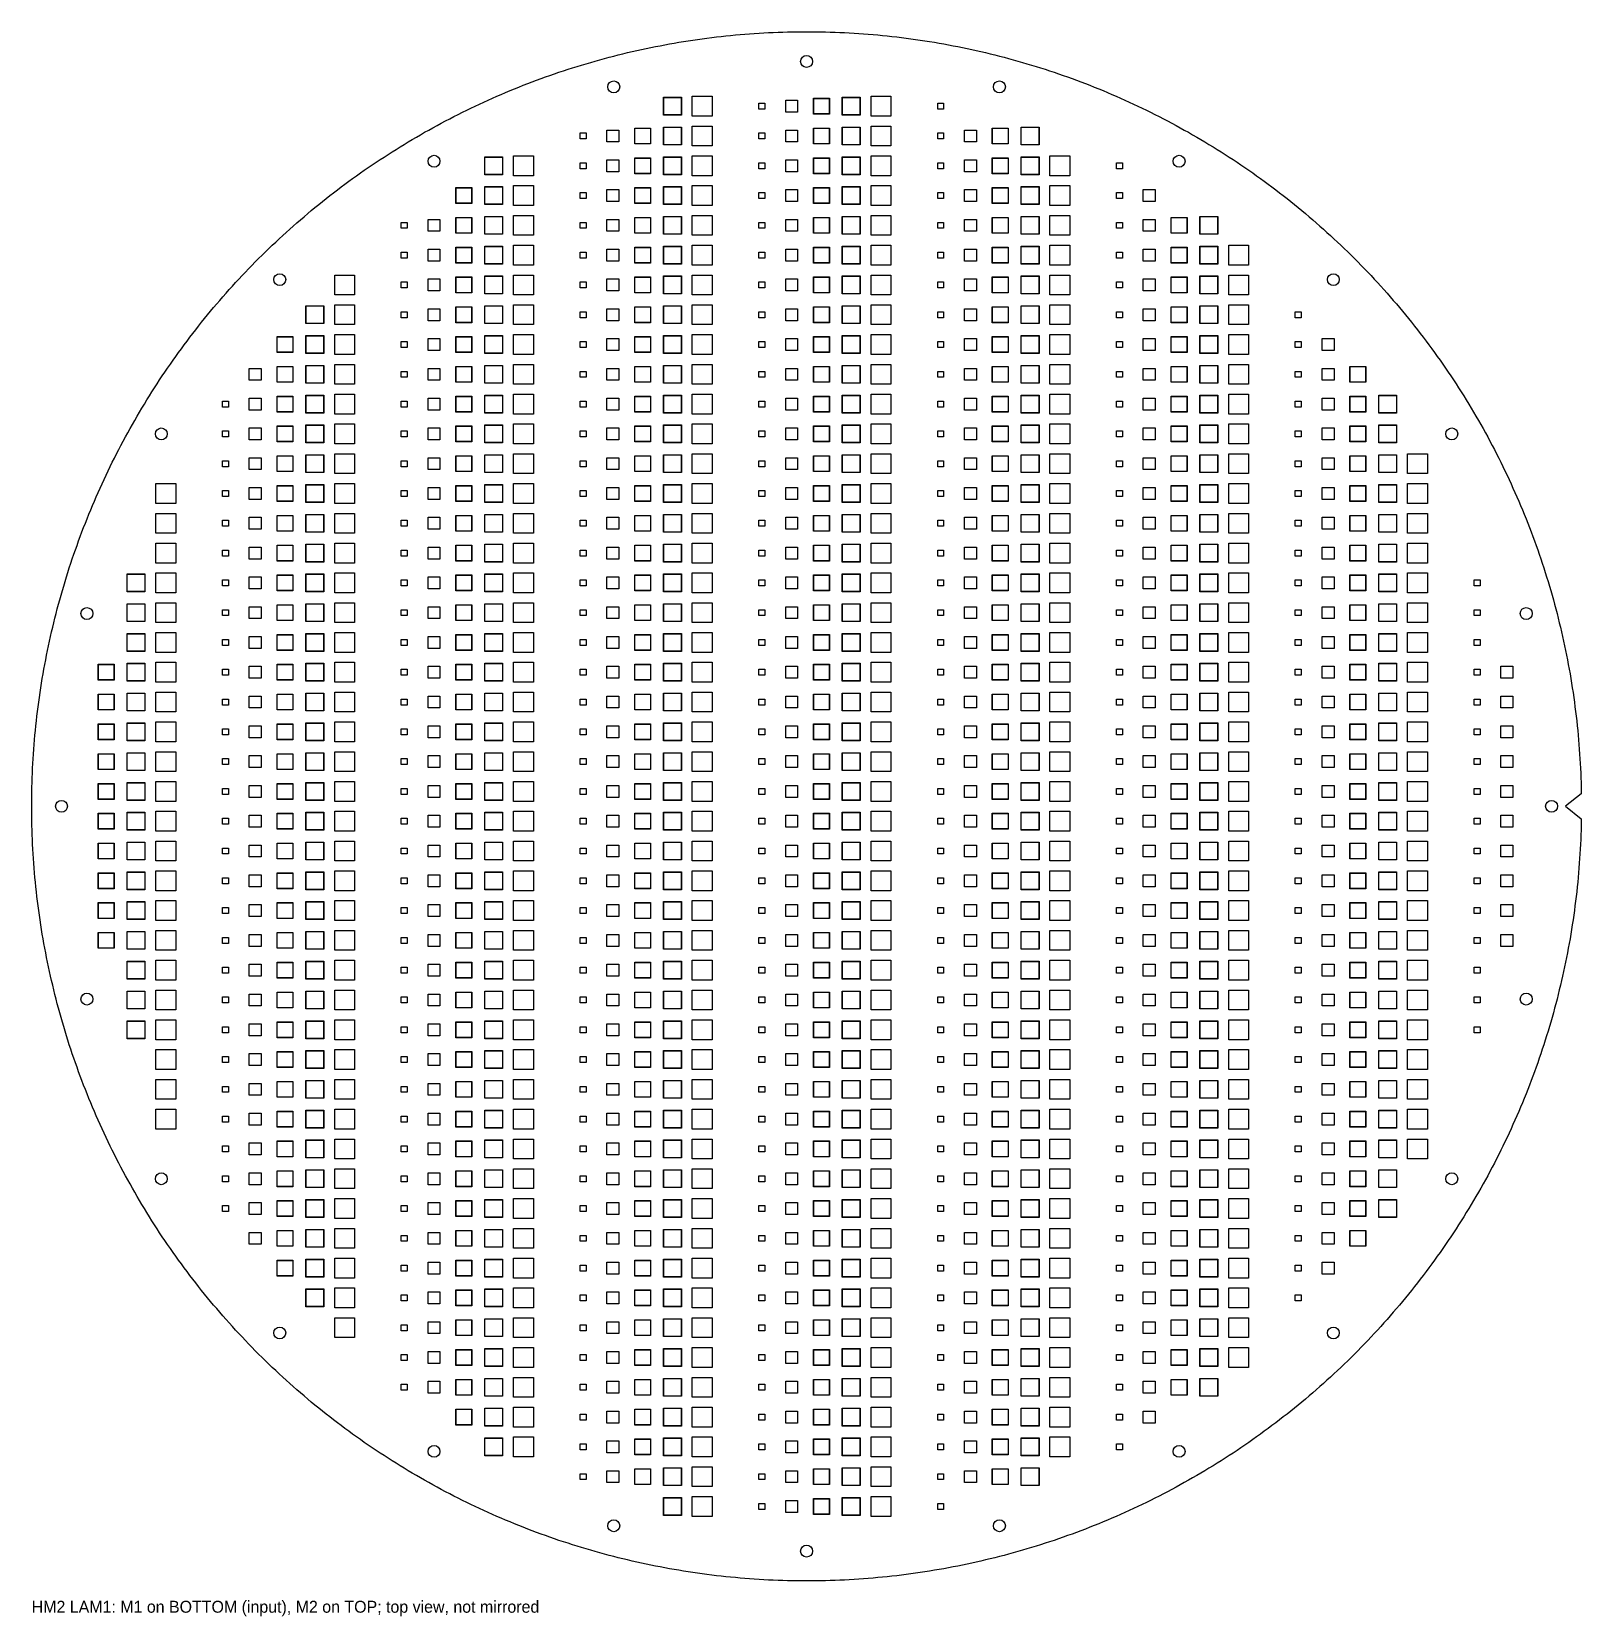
# Model space of a CAD drawing. Header units: millimetres. Extents: x -195 to 195, y -204 to 195.
import ezdxf

# ---------------------------------------------------------------- set-up
doc = ezdxf.new("R2010")
doc.units = ezdxf.units.MM
for name, color, linetype in [('FAB', 8, 'Continuous'), ('M1', 1, 'Continuous'), ('M2', 30, 'Continuous'), ('NPTH', 9, 'Continuous'), ('OUTLINE', 7, 'Continuous')]:
    doc.layers.add(name, color=color, linetype=linetype)

msp = doc.modelspace()

# ---------------------------------------------------------------- texts
at = {"layer": 'FAB'}
msp.add_text('HM2 LAM1: M1 on BOTTOM (input), M2 on TOP; top view, not mirrored', height=3, dxfattribs=at).set_placement((-195, -203))

# ---------------------------------------------------------------- linework, layer by layer
at = {"layer": 'M1'}
for points in [[(-35.95, 178.45), (-31.55, 178.45), (-31.55, 174.05), (-35.95, 174.05)], [(-28.75, 178.75), (-23.75, 178.75), (-23.75, 173.75), (-28.75, 173.75)], [(-10.5, 177), (-10.5, 175.5), (-12, 175.5), (-12, 177)], [(-2.25, 177.75), (-2.25, 174.75), (-5.25, 174.75), (-5.25, 177.75)], [(1.8, 178.2), (5.7, 178.2), (5.7, 174.3), (1.8, 174.3)], [(13.45, 178.45), (13.45, 174.05), (9.05, 174.05), (9.05, 178.45)], [(21.25, 178.75), (21.25, 173.75), (16.25, 173.75), (16.25, 178.75)], [(34.5, 177), (34.5, 175.5), (33, 175.5), (33, 177)], [(-55.5, 169.5), (-55.5, 168), (-57, 168), (-57, 169.5)], [(-47.25, 170.25), (-47.25, 167.25), (-50.25, 167.25), (-50.25, 170.25)], [(-39.3, 170.7), (-39.3, 166.8), (-43.2, 166.8), (-43.2, 170.7)], [(-35.95, 170.95), (-31.55, 170.95), (-31.55, 166.55), (-35.95, 166.55)], [(-23.75, 171.25), (-23.75, 166.25), (-28.75, 166.25), (-28.75, 171.25)], [(-10.5, 169.5), (-10.5, 168), (-12, 168), (-12, 169.5)], [(-5.25, 170.25), (-2.25, 170.25), (-2.25, 167.25), (-5.25, 167.25)], [(5.7, 170.7), (5.7, 166.8), (1.8, 166.8), (1.8, 170.7)], [(13.45, 170.95), (13.45, 166.55), (9.05, 166.55), (9.05, 170.95)], [(16.25, 171.25), (21.25, 171.25), (21.25, 166.25), (16.25, 166.25)], [(34.5, 169.5), (34.5, 168), (33, 168), (33, 169.5)], [(39.75, 170.25), (42.75, 170.25), (42.75, 167.25), (39.75, 167.25)], [(50.7, 170.7), (50.7, 166.8), (46.8, 166.8), (46.8, 170.7)], [(54.05, 170.95), (58.45, 170.95), (58.45, 166.55), (54.05, 166.55)], [(-68.75, 163.75), (-68.75, 158.75), (-73.75, 158.75), (-73.75, 163.75)], [(-23.75, 163.75), (-23.75, 158.75), (-28.75, 158.75), (-28.75, 163.75)], [(16.25, 163.75), (21.25, 163.75), (21.25, 158.75), (16.25, 158.75)], [(66.25, 163.75), (66.25, 158.75), (61.25, 158.75), (61.25, 163.75)], [(-76.55, 163.45), (-76.55, 159.05), (-80.95, 159.05), (-80.95, 163.45)], [(-57, 162), (-55.5, 162), (-55.5, 160.5), (-57, 160.5)], [(-50.25, 162.75), (-47.25, 162.75), (-47.25, 159.75), (-50.25, 159.75)], [(-39.3, 163.2), (-39.3, 159.3), (-43.2, 159.3), (-43.2, 163.2)], [(-31.55, 163.45), (-31.55, 159.05), (-35.95, 159.05), (-35.95, 163.45)], [(-12, 162), (-10.5, 162), (-10.5, 160.5), (-12, 160.5)], [(-2.25, 162.75), (-2.25, 159.75), (-5.25, 159.75), (-5.25, 162.75)], [(5.7, 163.2), (5.7, 159.3), (1.8, 159.3), (1.8, 163.2)], [(9.05, 163.45), (13.45, 163.45), (13.45, 159.05), (9.05, 159.05)], [(34.5, 162), (34.5, 160.5), (33, 160.5), (33, 162)], [(42.75, 162.75), (42.75, 159.75), (39.75, 159.75), (39.75, 162.75)], [(50.7, 163.2), (50.7, 159.3), (46.8, 159.3), (46.8, 163.2)], [(58.45, 163.45), (58.45, 159.05), (54.05, 159.05), (54.05, 163.45)], [(79.5, 162), (79.5, 160.5), (78, 160.5), (78, 162)], [(-84.3, 155.7), (-84.3, 151.8), (-88.2, 151.8), (-88.2, 155.7)], [(-80.95, 155.95), (-76.55, 155.95), (-76.55, 151.55), (-80.95, 151.55)], [(-68.75, 156.25), (-68.75, 151.25), (-73.75, 151.25), (-73.75, 156.25)], [(-39.3, 155.7), (-39.3, 151.8), (-43.2, 151.8), (-43.2, 155.7)], [(-31.55, 155.95), (-31.55, 151.55), (-35.95, 151.55), (-35.95, 155.95)], [(-23.75, 156.25), (-23.75, 151.25), (-28.75, 151.25), (-28.75, 156.25)], [(1.8, 155.7), (5.7, 155.7), (5.7, 151.8), (1.8, 151.8)], [(9.05, 155.95), (13.45, 155.95), (13.45, 151.55), (9.05, 151.55)], [(21.25, 156.25), (21.25, 151.25), (16.25, 151.25), (16.25, 156.25)], [(50.7, 155.7), (50.7, 151.8), (46.8, 151.8), (46.8, 155.7)], [(58.45, 155.95), (58.45, 151.55), (54.05, 151.55), (54.05, 155.95)], [(61.25, 156.25), (66.25, 156.25), (66.25, 151.25), (61.25, 151.25)], [(-55.5, 154.5), (-55.5, 153), (-57, 153), (-57, 154.5)], [(-50.25, 155.25), (-47.25, 155.25), (-47.25, 152.25), (-50.25, 152.25)], [(-10.5, 154.5), (-10.5, 153), (-12, 153), (-12, 154.5)], [(-2.25, 155.25), (-2.25, 152.25), (-5.25, 152.25), (-5.25, 155.25)], [(34.5, 154.5), (34.5, 153), (33, 153), (33, 154.5)], [(39.75, 155.25), (42.75, 155.25), (42.75, 152.25), (39.75, 152.25)], [(79.5, 154.5), (79.5, 153), (78, 153), (78, 154.5)], [(87.75, 155.25), (87.75, 152.25), (84.75, 152.25), (84.75, 155.25)], [(-92.25, 147.75), (-92.25, 144.75), (-95.25, 144.75), (-95.25, 147.75)], [(-84.3, 148.2), (-84.3, 144.3), (-88.2, 144.3), (-88.2, 148.2)], [(-76.55, 148.45), (-76.55, 144.05), (-80.95, 144.05), (-80.95, 148.45)], [(-73.75, 148.75), (-68.75, 148.75), (-68.75, 143.75), (-73.75, 143.75)], [(-50.25, 147.75), (-47.25, 147.75), (-47.25, 144.75), (-50.25, 144.75)], [(-39.3, 148.2), (-39.3, 144.3), (-43.2, 144.3), (-43.2, 148.2)], [(-31.55, 148.45), (-31.55, 144.05), (-35.95, 144.05), (-35.95, 148.45)], [(-23.75, 148.75), (-23.75, 143.75), (-28.75, 143.75), (-28.75, 148.75)], [(-2.25, 147.75), (-2.25, 144.75), (-5.25, 144.75), (-5.25, 147.75)], [(1.8, 148.2), (5.7, 148.2), (5.7, 144.3), (1.8, 144.3)], [(13.45, 148.45), (13.45, 144.05), (9.05, 144.05), (9.05, 148.45)], [(16.25, 148.75), (21.25, 148.75), (21.25, 143.75), (16.25, 143.75)], [(39.75, 147.75), (42.75, 147.75), (42.75, 144.75), (39.75, 144.75)], [(50.7, 148.2), (50.7, 144.3), (46.8, 144.3), (46.8, 148.2)], [(54.05, 148.45), (58.45, 148.45), (58.45, 144.05), (54.05, 144.05)], [(66.25, 148.75), (66.25, 143.75), (61.25, 143.75), (61.25, 148.75)], [(84.75, 147.75), (87.75, 147.75), (87.75, 144.75), (84.75, 144.75)], [(95.7, 148.2), (95.7, 144.3), (91.8, 144.3), (91.8, 148.2)], [(103.45, 148.45), (103.45, 144.05), (99.05, 144.05), (99.05, 148.45)], [(-102, 147), (-100.5, 147), (-100.5, 145.5), (-102, 145.5)], [(-55.5, 147), (-55.5, 145.5), (-57, 145.5), (-57, 147)], [(-12, 147), (-10.5, 147), (-10.5, 145.5), (-12, 145.5)], [(34.5, 147), (34.5, 145.5), (33, 145.5), (33, 147)], [(79.5, 147), (79.5, 145.5), (78, 145.5), (78, 147)], [(-92.25, 140.25), (-92.25, 137.25), (-95.25, 137.25), (-95.25, 140.25)], [(-88.2, 140.7), (-84.3, 140.7), (-84.3, 136.8), (-88.2, 136.8)], [(-76.55, 140.95), (-76.55, 136.55), (-80.95, 136.55), (-80.95, 140.95)], [(-73.75, 141.25), (-68.75, 141.25), (-68.75, 136.25), (-73.75, 136.25)], [(-47.25, 140.25), (-47.25, 137.25), (-50.25, 137.25), (-50.25, 140.25)], [(-39.3, 140.7), (-39.3, 136.8), (-43.2, 136.8), (-43.2, 140.7)], [(-35.95, 140.95), (-31.55, 140.95), (-31.55, 136.55), (-35.95, 136.55)], [(-23.75, 141.25), (-23.75, 136.25), (-28.75, 136.25), (-28.75, 141.25)], [(-5.25, 140.25), (-2.25, 140.25), (-2.25, 137.25), (-5.25, 137.25)], [(1.8, 140.7), (5.7, 140.7), (5.7, 136.8), (1.8, 136.8)], [(9.05, 140.95), (13.45, 140.95), (13.45, 136.55), (9.05, 136.55)], [(21.25, 141.25), (21.25, 136.25), (16.25, 136.25), (16.25, 141.25)], [(42.75, 140.25), (42.75, 137.25), (39.75, 137.25), (39.75, 140.25)], [(50.7, 140.7), (50.7, 136.8), (46.8, 136.8), (46.8, 140.7)], [(54.05, 140.95), (58.45, 140.95), (58.45, 136.55), (54.05, 136.55)], [(61.25, 141.25), (66.25, 141.25), (66.25, 136.25), (61.25, 136.25)], [(87.75, 140.25), (87.75, 137.25), (84.75, 137.25), (84.75, 140.25)], [(91.8, 140.7), (95.7, 140.7), (95.7, 136.8), (91.8, 136.8)], [(103.45, 140.95), (103.45, 136.55), (99.05, 136.55), (99.05, 140.95)], [(106.25, 141.25), (111.25, 141.25), (111.25, 136.25), (106.25, 136.25)], [(-102, 139.5), (-100.5, 139.5), (-100.5, 138), (-102, 138)], [(-55.5, 139.5), (-55.5, 138), (-57, 138), (-57, 139.5)], [(-10.5, 139.5), (-10.5, 138), (-12, 138), (-12, 139.5)], [(34.5, 139.5), (34.5, 138), (33, 138), (33, 139.5)], [(78, 139.5), (79.5, 139.5), (79.5, 138), (78, 138)], [(-113.75, 133.75), (-113.75, 128.75), (-118.75, 128.75), (-118.75, 133.75)], [(-100.5, 132), (-100.5, 130.5), (-102, 130.5), (-102, 132)], [(-92.25, 132.75), (-92.25, 129.75), (-95.25, 129.75), (-95.25, 132.75)], [(-84.3, 133.2), (-84.3, 129.3), (-88.2, 129.3), (-88.2, 133.2)], [(-76.55, 133.45), (-76.55, 129.05), (-80.95, 129.05), (-80.95, 133.45)], [(-73.75, 133.75), (-68.75, 133.75), (-68.75, 128.75), (-73.75, 128.75)], [(-55.5, 132), (-55.5, 130.5), (-57, 130.5), (-57, 132)], [(-50.25, 132.75), (-47.25, 132.75), (-47.25, 129.75), (-50.25, 129.75)], [(-43.2, 133.2), (-39.3, 133.2), (-39.3, 129.3), (-43.2, 129.3)], [(-31.55, 133.45), (-31.55, 129.05), (-35.95, 129.05), (-35.95, 133.45)], [(-23.75, 133.75), (-23.75, 128.75), (-28.75, 128.75), (-28.75, 133.75)], [(-12, 132), (-10.5, 132), (-10.5, 130.5), (-12, 130.5)], [(-2.25, 132.75), (-2.25, 129.75), (-5.25, 129.75), (-5.25, 132.75)], [(5.7, 133.2), (5.7, 129.3), (1.8, 129.3), (1.8, 133.2)], [(9.05, 133.45), (13.45, 133.45), (13.45, 129.05), (9.05, 129.05)], [(21.25, 133.75), (21.25, 128.75), (16.25, 128.75), (16.25, 133.75)], [(34.5, 132), (34.5, 130.5), (33, 130.5), (33, 132)], [(39.75, 132.75), (42.75, 132.75), (42.75, 129.75), (39.75, 129.75)], [(46.8, 133.2), (50.7, 133.2), (50.7, 129.3), (46.8, 129.3)], [(54.05, 133.45), (58.45, 133.45), (58.45, 129.05), (54.05, 129.05)], [(66.25, 133.75), (66.25, 128.75), (61.25, 128.75), (61.25, 133.75)], [(79.5, 132), (79.5, 130.5), (78, 130.5), (78, 132)], [(84.75, 132.75), (87.75, 132.75), (87.75, 129.75), (84.75, 129.75)], [(91.8, 133.2), (95.7, 133.2), (95.7, 129.3), (91.8, 129.3)], [(99.05, 133.45), (103.45, 133.45), (103.45, 129.05), (99.05, 129.05)], [(111.25, 133.75), (111.25, 128.75), (106.25, 128.75), (106.25, 133.75)], [(-121.55, 125.95), (-121.55, 121.55), (-125.95, 121.55), (-125.95, 125.95)], [(-118.75, 126.25), (-113.75, 126.25), (-113.75, 121.25), (-118.75, 121.25)], [(-100.5, 124.5), (-100.5, 123), (-102, 123), (-102, 124.5)], [(-92.25, 125.25), (-92.25, 122.25), (-95.25, 122.25), (-95.25, 125.25)], [(-88.2, 125.7), (-84.3, 125.7), (-84.3, 121.8), (-88.2, 121.8)], [(-80.95, 125.95), (-76.55, 125.95), (-76.55, 121.55), (-80.95, 121.55)], [(-68.75, 126.25), (-68.75, 121.25), (-73.75, 121.25), (-73.75, 126.25)], [(-55.5, 124.5), (-55.5, 123), (-57, 123), (-57, 124.5)], [(-47.25, 125.25), (-47.25, 122.25), (-50.25, 122.25), (-50.25, 125.25)], [(-43.2, 125.7), (-39.3, 125.7), (-39.3, 121.8), (-43.2, 121.8)], [(-31.55, 125.95), (-31.55, 121.55), (-35.95, 121.55), (-35.95, 125.95)], [(-28.75, 126.25), (-23.75, 126.25), (-23.75, 121.25), (-28.75, 121.25)], [(-10.5, 124.5), (-10.5, 123), (-12, 123), (-12, 124.5)], [(-2.25, 125.25), (-2.25, 122.25), (-5.25, 122.25), (-5.25, 125.25)], [(1.8, 125.7), (5.7, 125.7), (5.7, 121.8), (1.8, 121.8)], [(9.05, 125.95), (13.45, 125.95), (13.45, 121.55), (9.05, 121.55)], [(21.25, 126.25), (21.25, 121.25), (16.25, 121.25), (16.25, 126.25)], [(34.5, 124.5), (34.5, 123), (33, 123), (33, 124.5)], [(42.75, 125.25), (42.75, 122.25), (39.75, 122.25), (39.75, 125.25)], [(50.7, 125.7), (50.7, 121.8), (46.8, 121.8), (46.8, 125.7)], [(54.05, 125.95), (58.45, 125.95), (58.45, 121.55), (54.05, 121.55)], [(66.25, 126.25), (66.25, 121.25), (61.25, 121.25), (61.25, 126.25)], [(79.5, 124.5), (79.5, 123), (78, 123), (78, 124.5)], [(87.75, 125.25), (87.75, 122.25), (84.75, 122.25), (84.75, 125.25)], [(95.7, 125.7), (95.7, 121.8), (91.8, 121.8), (91.8, 125.7)], [(99.05, 125.95), (103.45, 125.95), (103.45, 121.55), (99.05, 121.55)], [(111.25, 126.25), (111.25, 121.25), (106.25, 121.25), (106.25, 126.25)], [(124.5, 124.5), (124.5, 123), (123, 123), (123, 124.5)], [(-133.2, 118.2), (-129.3, 118.2), (-129.3, 114.3), (-133.2, 114.3)], [(-121.55, 118.45), (-121.55, 114.05), (-125.95, 114.05), (-125.95, 118.45)], [(-113.75, 118.75), (-113.75, 113.75), (-118.75, 113.75), (-118.75, 118.75)], [(-100.5, 117), (-100.5, 115.5), (-102, 115.5), (-102, 117)], [(-92.25, 117.75), (-92.25, 114.75), (-95.25, 114.75), (-95.25, 117.75)], [(-88.2, 118.2), (-84.3, 118.2), (-84.3, 114.3), (-88.2, 114.3)], [(-80.95, 118.45), (-76.55, 118.45), (-76.55, 114.05), (-80.95, 114.05)], [(-68.75, 118.75), (-68.75, 113.75), (-73.75, 113.75), (-73.75, 118.75)], [(-55.5, 117), (-55.5, 115.5), (-57, 115.5), (-57, 117)], [(-50.25, 117.75), (-47.25, 117.75), (-47.25, 114.75), (-50.25, 114.75)], [(-39.3, 118.2), (-39.3, 114.3), (-43.2, 114.3), (-43.2, 118.2)], [(-31.55, 118.45), (-31.55, 114.05), (-35.95, 114.05), (-35.95, 118.45)], [(-28.75, 118.75), (-23.75, 118.75), (-23.75, 113.75), (-28.75, 113.75)], [(-10.5, 117), (-10.5, 115.5), (-12, 115.5), (-12, 117)], [(-5.25, 117.75), (-2.25, 117.75), (-2.25, 114.75), (-5.25, 114.75)], [(5.7, 118.2), (5.7, 114.3), (1.8, 114.3), (1.8, 118.2)], [(9.05, 118.45), (13.45, 118.45), (13.45, 114.05), (9.05, 114.05)], [(21.25, 118.75), (21.25, 113.75), (16.25, 113.75), (16.25, 118.75)], [(34.5, 117), (34.5, 115.5), (33, 115.5), (33, 117)], [(42.75, 117.75), (42.75, 114.75), (39.75, 114.75), (39.75, 117.75)], [(46.8, 118.2), (50.7, 118.2), (50.7, 114.3), (46.8, 114.3)], [(54.05, 118.45), (58.45, 118.45), (58.45, 114.05), (54.05, 114.05)], [(66.25, 118.75), (66.25, 113.75), (61.25, 113.75), (61.25, 118.75)], [(78, 117), (79.5, 117), (79.5, 115.5), (78, 115.5)], [(87.75, 117.75), (87.75, 114.75), (84.75, 114.75), (84.75, 117.75)], [(95.7, 118.2), (95.7, 114.3), (91.8, 114.3), (91.8, 118.2)], [(103.45, 118.45), (103.45, 114.05), (99.05, 114.05), (99.05, 118.45)], [(106.25, 118.75), (111.25, 118.75), (111.25, 113.75), (106.25, 113.75)], [(124.5, 117), (124.5, 115.5), (123, 115.5), (123, 117)], [(132.75, 117.75), (132.75, 114.75), (129.75, 114.75), (129.75, 117.75)], [(-137.25, 110.25), (-137.25, 107.25), (-140.25, 107.25), (-140.25, 110.25)], [(-129.3, 110.7), (-129.3, 106.8), (-133.2, 106.8), (-133.2, 110.7)], [(-121.55, 110.95), (-121.55, 106.55), (-125.95, 106.55), (-125.95, 110.95)], [(-118.75, 111.25), (-113.75, 111.25), (-113.75, 106.25), (-118.75, 106.25)], [(-100.5, 109.5), (-100.5, 108), (-102, 108), (-102, 109.5)], [(-95.25, 110.25), (-92.25, 110.25), (-92.25, 107.25), (-95.25, 107.25)], [(-84.3, 110.7), (-84.3, 106.8), (-88.2, 106.8), (-88.2, 110.7)], [(-80.95, 110.95), (-76.55, 110.95), (-76.55, 106.55), (-80.95, 106.55)], [(-68.75, 111.25), (-68.75, 106.25), (-73.75, 106.25), (-73.75, 111.25)], [(-55.5, 109.5), (-55.5, 108), (-57, 108), (-57, 109.5)], [(-47.25, 110.25), (-47.25, 107.25), (-50.25, 107.25), (-50.25, 110.25)], [(-39.3, 110.7), (-39.3, 106.8), (-43.2, 106.8), (-43.2, 110.7)], [(-35.95, 110.95), (-31.55, 110.95), (-31.55, 106.55), (-35.95, 106.55)], [(-23.75, 111.25), (-23.75, 106.25), (-28.75, 106.25), (-28.75, 111.25)], [(-10.5, 109.5), (-10.5, 108), (-12, 108), (-12, 109.5)], [(-2.25, 110.25), (-2.25, 107.25), (-5.25, 107.25), (-5.25, 110.25)], [(5.7, 110.7), (5.7, 106.8), (1.8, 106.8), (1.8, 110.7)], [(13.45, 110.95), (13.45, 106.55), (9.05, 106.55), (9.05, 110.95)], [(21.25, 111.25), (21.25, 106.25), (16.25, 106.25), (16.25, 111.25)], [(33, 109.5), (34.5, 109.5), (34.5, 108), (33, 108)], [(39.75, 110.25), (42.75, 110.25), (42.75, 107.25), (39.75, 107.25)], [(50.7, 110.7), (50.7, 106.8), (46.8, 106.8), (46.8, 110.7)], [(58.45, 110.95), (58.45, 106.55), (54.05, 106.55), (54.05, 110.95)], [(61.25, 111.25), (66.25, 111.25), (66.25, 106.25), (61.25, 106.25)], [(79.5, 109.5), (79.5, 108), (78, 108), (78, 109.5)], [(84.75, 110.25), (87.75, 110.25), (87.75, 107.25), (84.75, 107.25)], [(95.7, 110.7), (95.7, 106.8), (91.8, 106.8), (91.8, 110.7)], [(103.45, 110.95), (103.45, 106.55), (99.05, 106.55), (99.05, 110.95)], [(111.25, 111.25), (111.25, 106.25), (106.25, 106.25), (106.25, 111.25)], [(124.5, 109.5), (124.5, 108), (123, 108), (123, 109.5)], [(129.75, 110.25), (132.75, 110.25), (132.75, 107.25), (129.75, 107.25)], [(140.7, 110.7), (140.7, 106.8), (136.8, 106.8), (136.8, 110.7)], [(-118.75, 103.75), (-113.75, 103.75), (-113.75, 98.75), (-118.75, 98.75)], [(-73.75, 103.75), (-68.75, 103.75), (-68.75, 98.75), (-73.75, 98.75)], [(-23.75, 103.75), (-23.75, 98.75), (-28.75, 98.75), (-28.75, 103.75)], [(21.25, 103.75), (21.25, 98.75), (16.25, 98.75), (16.25, 103.75)], [(66.25, 103.75), (66.25, 98.75), (61.25, 98.75), (61.25, 103.75)], [(111.25, 103.75), (111.25, 98.75), (106.25, 98.75), (106.25, 103.75)], [(-145.5, 102), (-145.5, 100.5), (-147, 100.5), (-147, 102)], [(-140.25, 102.75), (-137.25, 102.75), (-137.25, 99.75), (-140.25, 99.75)], [(-129.3, 103.2), (-129.3, 99.3), (-133.2, 99.3), (-133.2, 103.2)], [(-121.55, 103.45), (-121.55, 99.05), (-125.95, 99.05), (-125.95, 103.45)], [(-100.5, 102), (-100.5, 100.5), (-102, 100.5), (-102, 102)], [(-95.25, 102.75), (-92.25, 102.75), (-92.25, 99.75), (-95.25, 99.75)], [(-84.3, 103.2), (-84.3, 99.3), (-88.2, 99.3), (-88.2, 103.2)], [(-76.55, 103.45), (-76.55, 99.05), (-80.95, 99.05), (-80.95, 103.45)], [(-55.5, 102), (-55.5, 100.5), (-57, 100.5), (-57, 102)], [(-47.25, 102.75), (-47.25, 99.75), (-50.25, 99.75), (-50.25, 102.75)], [(-39.3, 103.2), (-39.3, 99.3), (-43.2, 99.3), (-43.2, 103.2)], [(-35.95, 103.45), (-31.55, 103.45), (-31.55, 99.05), (-35.95, 99.05)], [(-10.5, 102), (-10.5, 100.5), (-12, 100.5), (-12, 102)], [(-2.25, 102.75), (-2.25, 99.75), (-5.25, 99.75), (-5.25, 102.75)], [(1.8, 103.2), (5.7, 103.2), (5.7, 99.3), (1.8, 99.3)], [(9.05, 103.45), (13.45, 103.45), (13.45, 99.05), (9.05, 99.05)], [(34.5, 102), (34.5, 100.5), (33, 100.5), (33, 102)], [(42.75, 102.75), (42.75, 99.75), (39.75, 99.75), (39.75, 102.75)], [(50.7, 103.2), (50.7, 99.3), (46.8, 99.3), (46.8, 103.2)], [(54.05, 103.45), (58.45, 103.45), (58.45, 99.05), (54.05, 99.05)], [(78, 102), (79.5, 102), (79.5, 100.5), (78, 100.5)], [(87.75, 102.75), (87.75, 99.75), (84.75, 99.75), (84.75, 102.75)], [(95.7, 103.2), (95.7, 99.3), (91.8, 99.3), (91.8, 103.2)], [(99.05, 103.45), (103.45, 103.45), (103.45, 99.05), (99.05, 99.05)], [(124.5, 102), (124.5, 100.5), (123, 100.5), (123, 102)], [(129.75, 102.75), (132.75, 102.75), (132.75, 99.75), (129.75, 99.75)], [(136.8, 103.2), (140.7, 103.2), (140.7, 99.3), (136.8, 99.3)], [(148.45, 103.45), (148.45, 99.05), (144.05, 99.05), (144.05, 103.45)], [(-121.55, 95.95), (-121.55, 91.55), (-125.95, 91.55), (-125.95, 95.95)], [(-118.75, 96.25), (-113.75, 96.25), (-113.75, 91.25), (-118.75, 91.25)], [(-76.55, 95.95), (-76.55, 91.55), (-80.95, 91.55), (-80.95, 95.95)], [(-73.75, 96.25), (-68.75, 96.25), (-68.75, 91.25), (-73.75, 91.25)], [(-31.55, 95.95), (-31.55, 91.55), (-35.95, 91.55), (-35.95, 95.95)], [(-28.75, 96.25), (-23.75, 96.25), (-23.75, 91.25), (-28.75, 91.25)], [(9.05, 95.95), (13.45, 95.95), (13.45, 91.55), (9.05, 91.55)], [(21.25, 96.25), (21.25, 91.25), (16.25, 91.25), (16.25, 96.25)], [(58.45, 95.95), (58.45, 91.55), (54.05, 91.55), (54.05, 95.95)], [(66.25, 96.25), (66.25, 91.25), (61.25, 91.25), (61.25, 96.25)], [(99.05, 95.95), (103.45, 95.95), (103.45, 91.55), (99.05, 91.55)], [(111.25, 96.25), (111.25, 91.25), (106.25, 91.25), (106.25, 96.25)], [(148.45, 95.95), (148.45, 91.55), (144.05, 91.55), (144.05, 95.95)], [(-147, 94.5), (-145.5, 94.5), (-145.5, 93), (-147, 93)], [(-137.25, 95.25), (-137.25, 92.25), (-140.25, 92.25), (-140.25, 95.25)], [(-129.3, 95.7), (-129.3, 91.8), (-133.2, 91.8), (-133.2, 95.7)], [(-102, 94.5), (-100.5, 94.5), (-100.5, 93), (-102, 93)], [(-92.25, 95.25), (-92.25, 92.25), (-95.25, 92.25), (-95.25, 95.25)], [(-88.2, 95.7), (-84.3, 95.7), (-84.3, 91.8), (-88.2, 91.8)], [(-55.5, 94.5), (-55.5, 93), (-57, 93), (-57, 94.5)], [(-47.25, 95.25), (-47.25, 92.25), (-50.25, 92.25), (-50.25, 95.25)], [(-43.2, 95.7), (-39.3, 95.7), (-39.3, 91.8), (-43.2, 91.8)], [(-10.5, 94.5), (-10.5, 93), (-12, 93), (-12, 94.5)], [(-5.25, 95.25), (-2.25, 95.25), (-2.25, 92.25), (-5.25, 92.25)], [(5.7, 95.7), (5.7, 91.8), (1.8, 91.8), (1.8, 95.7)], [(34.5, 94.5), (34.5, 93), (33, 93), (33, 94.5)], [(42.75, 95.25), (42.75, 92.25), (39.75, 92.25), (39.75, 95.25)], [(46.8, 95.7), (50.7, 95.7), (50.7, 91.8), (46.8, 91.8)], [(79.5, 94.5), (79.5, 93), (78, 93), (78, 94.5)], [(87.75, 95.25), (87.75, 92.25), (84.75, 92.25), (84.75, 95.25)], [(91.8, 95.7), (95.7, 95.7), (95.7, 91.8), (91.8, 91.8)], [(123, 94.5), (124.5, 94.5), (124.5, 93), (123, 93)], [(132.75, 95.25), (132.75, 92.25), (129.75, 92.25), (129.75, 95.25)], [(140.7, 95.7), (140.7, 91.8), (136.8, 91.8), (136.8, 95.7)], [(-129.3, 88.2), (-129.3, 84.3), (-133.2, 84.3), (-133.2, 88.2)], [(-121.55, 88.45), (-121.55, 84.05), (-125.95, 84.05), (-125.95, 88.45)], [(-118.75, 88.75), (-113.75, 88.75), (-113.75, 83.75), (-118.75, 83.75)], [(-84.3, 88.2), (-84.3, 84.3), (-88.2, 84.3), (-88.2, 88.2)], [(-76.55, 88.45), (-76.55, 84.05), (-80.95, 84.05), (-80.95, 88.45)], [(-73.75, 88.75), (-68.75, 88.75), (-68.75, 83.75), (-73.75, 83.75)], [(-39.3, 88.2), (-39.3, 84.3), (-43.2, 84.3), (-43.2, 88.2)], [(-31.55, 88.45), (-31.55, 84.05), (-35.95, 84.05), (-35.95, 88.45)], [(-23.75, 88.75), (-23.75, 83.75), (-28.75, 83.75), (-28.75, 88.75)], [(5.7, 88.2), (5.7, 84.3), (1.8, 84.3), (1.8, 88.2)], [(9.05, 88.45), (13.45, 88.45), (13.45, 84.05), (9.05, 84.05)], [(16.25, 88.75), (21.25, 88.75), (21.25, 83.75), (16.25, 83.75)], [(50.7, 88.2), (50.7, 84.3), (46.8, 84.3), (46.8, 88.2)], [(54.05, 88.45), (58.45, 88.45), (58.45, 84.05), (54.05, 84.05)], [(61.25, 88.75), (66.25, 88.75), (66.25, 83.75), (61.25, 83.75)], [(95.7, 88.2), (95.7, 84.3), (91.8, 84.3), (91.8, 88.2)], [(103.45, 88.45), (103.45, 84.05), (99.05, 84.05), (99.05, 88.45)], [(111.25, 88.75), (111.25, 83.75), (106.25, 83.75), (106.25, 88.75)], [(140.7, 88.2), (140.7, 84.3), (136.8, 84.3), (136.8, 88.2)], [(148.45, 88.45), (148.45, 84.05), (144.05, 84.05), (144.05, 88.45)], [(151.25, 88.75), (156.25, 88.75), (156.25, 83.75), (151.25, 83.75)], [(-147, 87), (-145.5, 87), (-145.5, 85.5), (-147, 85.5)], [(-137.25, 87.75), (-137.25, 84.75), (-140.25, 84.75), (-140.25, 87.75)], [(-102, 87), (-100.5, 87), (-100.5, 85.5), (-102, 85.5)], [(-92.25, 87.75), (-92.25, 84.75), (-95.25, 84.75), (-95.25, 87.75)], [(-55.5, 87), (-55.5, 85.5), (-57, 85.5), (-57, 87)], [(-50.25, 87.75), (-47.25, 87.75), (-47.25, 84.75), (-50.25, 84.75)], [(-12, 87), (-10.5, 87), (-10.5, 85.5), (-12, 85.5)], [(-2.25, 87.75), (-2.25, 84.75), (-5.25, 84.75), (-5.25, 87.75)], [(34.5, 87), (34.5, 85.5), (33, 85.5), (33, 87)], [(42.75, 87.75), (42.75, 84.75), (39.75, 84.75), (39.75, 87.75)], [(79.5, 87), (79.5, 85.5), (78, 85.5), (78, 87)], [(87.75, 87.75), (87.75, 84.75), (84.75, 84.75), (84.75, 87.75)], [(123, 87), (124.5, 87), (124.5, 85.5), (123, 85.5)], [(129.75, 87.75), (132.75, 87.75), (132.75, 84.75), (129.75, 84.75)], [(-158.75, 81.25), (-158.75, 76.25), (-163.75, 76.25), (-163.75, 81.25)], [(-137.25, 80.25), (-137.25, 77.25), (-140.25, 77.25), (-140.25, 80.25)], [(-129.3, 80.7), (-129.3, 76.8), (-133.2, 76.8), (-133.2, 80.7)], [(-121.55, 80.95), (-121.55, 76.55), (-125.95, 76.55), (-125.95, 80.95)], [(-113.75, 81.25), (-113.75, 76.25), (-118.75, 76.25), (-118.75, 81.25)], [(-92.25, 80.25), (-92.25, 77.25), (-95.25, 77.25), (-95.25, 80.25)], [(-88.2, 80.7), (-84.3, 80.7), (-84.3, 76.8), (-88.2, 76.8)], [(-76.55, 80.95), (-76.55, 76.55), (-80.95, 76.55), (-80.95, 80.95)], [(-73.75, 81.25), (-68.75, 81.25), (-68.75, 76.25), (-73.75, 76.25)], [(-47.25, 80.25), (-47.25, 77.25), (-50.25, 77.25), (-50.25, 80.25)], [(-43.2, 80.7), (-39.3, 80.7), (-39.3, 76.8), (-43.2, 76.8)], [(-31.55, 80.95), (-31.55, 76.55), (-35.95, 76.55), (-35.95, 80.95)], [(-23.75, 81.25), (-23.75, 76.25), (-28.75, 76.25), (-28.75, 81.25)], [(-2.25, 80.25), (-2.25, 77.25), (-5.25, 77.25), (-5.25, 80.25)], [(1.8, 80.7), (5.7, 80.7), (5.7, 76.8), (1.8, 76.8)], [(13.45, 80.95), (13.45, 76.55), (9.05, 76.55), (9.05, 80.95)], [(21.25, 81.25), (21.25, 76.25), (16.25, 76.25), (16.25, 81.25)], [(42.75, 80.25), (42.75, 77.25), (39.75, 77.25), (39.75, 80.25)], [(46.8, 80.7), (50.7, 80.7), (50.7, 76.8), (46.8, 76.8)], [(58.45, 80.95), (58.45, 76.55), (54.05, 76.55), (54.05, 80.95)], [(66.25, 81.25), (66.25, 76.25), (61.25, 76.25), (61.25, 81.25)], [(87.75, 80.25), (87.75, 77.25), (84.75, 77.25), (84.75, 80.25)], [(95.7, 80.7), (95.7, 76.8), (91.8, 76.8), (91.8, 80.7)], [(99.05, 80.95), (103.45, 80.95), (103.45, 76.55), (99.05, 76.55)], [(106.25, 81.25), (111.25, 81.25), (111.25, 76.25), (106.25, 76.25)], [(132.75, 80.25), (132.75, 77.25), (129.75, 77.25), (129.75, 80.25)], [(140.7, 80.7), (140.7, 76.8), (136.8, 76.8), (136.8, 80.7)], [(144.05, 80.95), (148.45, 80.95), (148.45, 76.55), (144.05, 76.55)], [(156.25, 81.25), (156.25, 76.25), (151.25, 76.25), (151.25, 81.25)], [(-147, 79.5), (-145.5, 79.5), (-145.5, 78), (-147, 78)], [(-102, 79.5), (-100.5, 79.5), (-100.5, 78), (-102, 78)], [(-55.5, 79.5), (-55.5, 78), (-57, 78), (-57, 79.5)], [(-10.5, 79.5), (-10.5, 78), (-12, 78), (-12, 79.5)], [(33, 79.5), (34.5, 79.5), (34.5, 78), (33, 78)], [(79.5, 79.5), (79.5, 78), (78, 78), (78, 79.5)], [(124.5, 79.5), (124.5, 78), (123, 78), (123, 79.5)], [(-158.75, 73.75), (-158.75, 68.75), (-163.75, 68.75), (-163.75, 73.75)], [(-145.5, 72), (-145.5, 70.5), (-147, 70.5), (-147, 72)], [(-137.25, 72.75), (-137.25, 69.75), (-140.25, 69.75), (-140.25, 72.75)], [(-133.2, 73.2), (-129.3, 73.2), (-129.3, 69.3), (-133.2, 69.3)], [(-125.95, 73.45), (-121.55, 73.45), (-121.55, 69.05), (-125.95, 69.05)], [(-113.75, 73.75), (-113.75, 68.75), (-118.75, 68.75), (-118.75, 73.75)], [(-100.5, 72), (-100.5, 70.5), (-102, 70.5), (-102, 72)], [(-92.25, 72.75), (-92.25, 69.75), (-95.25, 69.75), (-95.25, 72.75)], [(-84.3, 73.2), (-84.3, 69.3), (-88.2, 69.3), (-88.2, 73.2)], [(-76.55, 73.45), (-76.55, 69.05), (-80.95, 69.05), (-80.95, 73.45)], [(-68.75, 73.75), (-68.75, 68.75), (-73.75, 68.75), (-73.75, 73.75)], [(-57, 72), (-55.5, 72), (-55.5, 70.5), (-57, 70.5)], [(-47.25, 72.75), (-47.25, 69.75), (-50.25, 69.75), (-50.25, 72.75)], [(-43.2, 73.2), (-39.3, 73.2), (-39.3, 69.3), (-43.2, 69.3)], [(-31.55, 73.45), (-31.55, 69.05), (-35.95, 69.05), (-35.95, 73.45)], [(-23.75, 73.75), (-23.75, 68.75), (-28.75, 68.75), (-28.75, 73.75)], [(-12, 72), (-10.5, 72), (-10.5, 70.5), (-12, 70.5)], [(-5.25, 72.75), (-2.25, 72.75), (-2.25, 69.75), (-5.25, 69.75)], [(5.7, 73.2), (5.7, 69.3), (1.8, 69.3), (1.8, 73.2)], [(13.45, 73.45), (13.45, 69.05), (9.05, 69.05), (9.05, 73.45)], [(16.25, 73.75), (21.25, 73.75), (21.25, 68.75), (16.25, 68.75)], [(34.5, 72), (34.5, 70.5), (33, 70.5), (33, 72)], [(42.75, 72.75), (42.75, 69.75), (39.75, 69.75), (39.75, 72.75)], [(50.7, 73.2), (50.7, 69.3), (46.8, 69.3), (46.8, 73.2)], [(58.45, 73.45), (58.45, 69.05), (54.05, 69.05), (54.05, 73.45)], [(61.25, 73.75), (66.25, 73.75), (66.25, 68.75), (61.25, 68.75)], [(79.5, 72), (79.5, 70.5), (78, 70.5), (78, 72)], [(87.75, 72.75), (87.75, 69.75), (84.75, 69.75), (84.75, 72.75)], [(91.8, 73.2), (95.7, 73.2), (95.7, 69.3), (91.8, 69.3)], [(103.45, 73.45), (103.45, 69.05), (99.05, 69.05), (99.05, 73.45)], [(106.25, 73.75), (111.25, 73.75), (111.25, 68.75), (106.25, 68.75)], [(124.5, 72), (124.5, 70.5), (123, 70.5), (123, 72)], [(132.75, 72.75), (132.75, 69.75), (129.75, 69.75), (129.75, 72.75)], [(140.7, 73.2), (140.7, 69.3), (136.8, 69.3), (136.8, 73.2)], [(148.45, 73.45), (148.45, 69.05), (144.05, 69.05), (144.05, 73.45)], [(151.25, 73.75), (156.25, 73.75), (156.25, 68.75), (151.25, 68.75)], [(-163.75, 66.25), (-158.75, 66.25), (-158.75, 61.25), (-163.75, 61.25)], [(-145.5, 64.5), (-145.5, 63), (-147, 63), (-147, 64.5)], [(-137.25, 65.25), (-137.25, 62.25), (-140.25, 62.25), (-140.25, 65.25)], [(-129.3, 65.7), (-129.3, 61.8), (-133.2, 61.8), (-133.2, 65.7)], [(-125.95, 65.95), (-121.55, 65.95), (-121.55, 61.55), (-125.95, 61.55)], [(-118.75, 66.25), (-113.75, 66.25), (-113.75, 61.25), (-118.75, 61.25)], [(-100.5, 64.5), (-100.5, 63), (-102, 63), (-102, 64.5)], [(-95.25, 65.25), (-92.25, 65.25), (-92.25, 62.25), (-95.25, 62.25)], [(-84.3, 65.7), (-84.3, 61.8), (-88.2, 61.8), (-88.2, 65.7)], [(-80.95, 65.95), (-76.55, 65.95), (-76.55, 61.55), (-80.95, 61.55)], [(-73.75, 66.25), (-68.75, 66.25), (-68.75, 61.25), (-73.75, 61.25)], [(-57, 64.5), (-55.5, 64.5), (-55.5, 63), (-57, 63)], [(-50.25, 65.25), (-47.25, 65.25), (-47.25, 62.25), (-50.25, 62.25)], [(-39.3, 65.7), (-39.3, 61.8), (-43.2, 61.8), (-43.2, 65.7)], [(-31.55, 65.95), (-31.55, 61.55), (-35.95, 61.55), (-35.95, 65.95)], [(-28.75, 66.25), (-23.75, 66.25), (-23.75, 61.25), (-28.75, 61.25)], [(-10.5, 64.5), (-10.5, 63), (-12, 63), (-12, 64.5)], [(-2.25, 65.25), (-2.25, 62.25), (-5.25, 62.25), (-5.25, 65.25)], [(1.8, 65.7), (5.7, 65.7), (5.7, 61.8), (1.8, 61.8)], [(9.05, 65.95), (13.45, 65.95), (13.45, 61.55), (9.05, 61.55)], [(16.25, 66.25), (21.25, 66.25), (21.25, 61.25), (16.25, 61.25)], [(34.5, 64.5), (34.5, 63), (33, 63), (33, 64.5)], [(42.75, 65.25), (42.75, 62.25), (39.75, 62.25), (39.75, 65.25)], [(46.8, 65.7), (50.7, 65.7), (50.7, 61.8), (46.8, 61.8)], [(54.05, 65.95), (58.45, 65.95), (58.45, 61.55), (54.05, 61.55)], [(61.25, 66.25), (66.25, 66.25), (66.25, 61.25), (61.25, 61.25)], [(78, 64.5), (79.5, 64.5), (79.5, 63), (78, 63)], [(87.75, 65.25), (87.75, 62.25), (84.75, 62.25), (84.75, 65.25)], [(95.7, 65.7), (95.7, 61.8), (91.8, 61.8), (91.8, 65.7)], [(99.05, 65.95), (103.45, 65.95), (103.45, 61.55), (99.05, 61.55)], [(106.25, 66.25), (111.25, 66.25), (111.25, 61.25), (106.25, 61.25)], [(123, 64.5), (124.5, 64.5), (124.5, 63), (123, 63)], [(132.75, 65.25), (132.75, 62.25), (129.75, 62.25), (129.75, 65.25)], [(140.7, 65.7), (140.7, 61.8), (136.8, 61.8), (136.8, 65.7)], [(148.45, 65.95), (148.45, 61.55), (144.05, 61.55), (144.05, 65.95)], [(151.25, 66.25), (156.25, 66.25), (156.25, 61.25), (151.25, 61.25)], [(-170.95, 58.45), (-166.55, 58.45), (-166.55, 54.05), (-170.95, 54.05)], [(-163.75, 58.75), (-158.75, 58.75), (-158.75, 53.75), (-163.75, 53.75)], [(-145.5, 57), (-145.5, 55.5), (-147, 55.5), (-147, 57)], [(-140.25, 57.75), (-137.25, 57.75), (-137.25, 54.75), (-140.25, 54.75)], [(-129.3, 58.2), (-129.3, 54.3), (-133.2, 54.3), (-133.2, 58.2)], [(-121.55, 58.45), (-121.55, 54.05), (-125.95, 54.05), (-125.95, 58.45)], [(-118.75, 58.75), (-113.75, 58.75), (-113.75, 53.75), (-118.75, 53.75)], [(-100.5, 57), (-100.5, 55.5), (-102, 55.5), (-102, 57)], [(-92.25, 57.75), (-92.25, 54.75), (-95.25, 54.75), (-95.25, 57.75)], [(-88.2, 58.2), (-84.3, 58.2), (-84.3, 54.3), (-88.2, 54.3)], [(-76.55, 58.45), (-76.55, 54.05), (-80.95, 54.05), (-80.95, 58.45)], [(-68.75, 58.75), (-68.75, 53.75), (-73.75, 53.75), (-73.75, 58.75)], [(-55.5, 57), (-55.5, 55.5), (-57, 55.5), (-57, 57)], [(-47.25, 57.75), (-47.25, 54.75), (-50.25, 54.75), (-50.25, 57.75)], [(-39.3, 58.2), (-39.3, 54.3), (-43.2, 54.3), (-43.2, 58.2)], [(-35.95, 58.45), (-31.55, 58.45), (-31.55, 54.05), (-35.95, 54.05)], [(-28.75, 58.75), (-23.75, 58.75), (-23.75, 53.75), (-28.75, 53.75)], [(-12, 57), (-10.5, 57), (-10.5, 55.5), (-12, 55.5)], [(-5.25, 57.75), (-2.25, 57.75), (-2.25, 54.75), (-5.25, 54.75)], [(5.7, 58.2), (5.7, 54.3), (1.8, 54.3), (1.8, 58.2)], [(13.45, 58.45), (13.45, 54.05), (9.05, 54.05), (9.05, 58.45)], [(21.25, 58.75), (21.25, 53.75), (16.25, 53.75), (16.25, 58.75)], [(34.5, 57), (34.5, 55.5), (33, 55.5), (33, 57)], [(42.75, 57.75), (42.75, 54.75), (39.75, 54.75), (39.75, 57.75)], [(46.8, 58.2), (50.7, 58.2), (50.7, 54.3), (46.8, 54.3)], [(58.45, 58.45), (58.45, 54.05), (54.05, 54.05), (54.05, 58.45)], [(61.25, 58.75), (66.25, 58.75), (66.25, 53.75), (61.25, 53.75)], [(79.5, 57), (79.5, 55.5), (78, 55.5), (78, 57)], [(84.75, 57.75), (87.75, 57.75), (87.75, 54.75), (84.75, 54.75)], [(95.7, 58.2), (95.7, 54.3), (91.8, 54.3), (91.8, 58.2)], [(103.45, 58.45), (103.45, 54.05), (99.05, 54.05), (99.05, 58.45)], [(111.25, 58.75), (111.25, 53.75), (106.25, 53.75), (106.25, 58.75)], [(123, 57), (124.5, 57), (124.5, 55.5), (123, 55.5)], [(132.75, 57.75), (132.75, 54.75), (129.75, 54.75), (129.75, 57.75)], [(140.7, 58.2), (140.7, 54.3), (136.8, 54.3), (136.8, 58.2)], [(148.45, 58.45), (148.45, 54.05), (144.05, 54.05), (144.05, 58.45)], [(151.25, 58.75), (156.25, 58.75), (156.25, 53.75), (151.25, 53.75)], [(168, 57), (169.5, 57), (169.5, 55.5), (168, 55.5)], [(-170.95, 50.95), (-166.55, 50.95), (-166.55, 46.55), (-170.95, 46.55)], [(-158.75, 51.25), (-158.75, 46.25), (-163.75, 46.25), (-163.75, 51.25)], [(-145.5, 49.5), (-145.5, 48), (-147, 48), (-147, 49.5)], [(-137.25, 50.25), (-137.25, 47.25), (-140.25, 47.25), (-140.25, 50.25)], [(-129.3, 50.7), (-129.3, 46.8), (-133.2, 46.8), (-133.2, 50.7)], [(-121.55, 50.95), (-121.55, 46.55), (-125.95, 46.55), (-125.95, 50.95)], [(-113.75, 51.25), (-113.75, 46.25), (-118.75, 46.25), (-118.75, 51.25)], [(-102, 49.5), (-100.5, 49.5), (-100.5, 48), (-102, 48)], [(-92.25, 50.25), (-92.25, 47.25), (-95.25, 47.25), (-95.25, 50.25)], [(-84.3, 50.7), (-84.3, 46.8), (-88.2, 46.8), (-88.2, 50.7)], [(-80.95, 50.95), (-76.55, 50.95), (-76.55, 46.55), (-80.95, 46.55)], [(-68.75, 51.25), (-68.75, 46.25), (-73.75, 46.25), (-73.75, 51.25)], [(-57, 49.5), (-55.5, 49.5), (-55.5, 48), (-57, 48)], [(-47.25, 50.25), (-47.25, 47.25), (-50.25, 47.25), (-50.25, 50.25)], [(-43.2, 50.7), (-39.3, 50.7), (-39.3, 46.8), (-43.2, 46.8)], [(-31.55, 50.95), (-31.55, 46.55), (-35.95, 46.55), (-35.95, 50.95)], [(-23.75, 51.25), (-23.75, 46.25), (-28.75, 46.25), (-28.75, 51.25)], [(-10.5, 49.5), (-10.5, 48), (-12, 48), (-12, 49.5)], [(-5.25, 50.25), (-2.25, 50.25), (-2.25, 47.25), (-5.25, 47.25)], [(5.7, 50.7), (5.7, 46.8), (1.8, 46.8), (1.8, 50.7)], [(13.45, 50.95), (13.45, 46.55), (9.05, 46.55), (9.05, 50.95)], [(16.25, 51.25), (21.25, 51.25), (21.25, 46.25), (16.25, 46.25)], [(34.5, 49.5), (34.5, 48), (33, 48), (33, 49.5)], [(42.75, 50.25), (42.75, 47.25), (39.75, 47.25), (39.75, 50.25)], [(50.7, 50.7), (50.7, 46.8), (46.8, 46.8), (46.8, 50.7)], [(58.45, 50.95), (58.45, 46.55), (54.05, 46.55), (54.05, 50.95)], [(61.25, 51.25), (66.25, 51.25), (66.25, 46.25), (61.25, 46.25)], [(79.5, 49.5), (79.5, 48), (78, 48), (78, 49.5)], [(87.75, 50.25), (87.75, 47.25), (84.75, 47.25), (84.75, 50.25)], [(95.7, 50.7), (95.7, 46.8), (91.8, 46.8), (91.8, 50.7)], [(99.05, 50.95), (103.45, 50.95), (103.45, 46.55), (99.05, 46.55)], [(106.25, 51.25), (111.25, 51.25), (111.25, 46.25), (106.25, 46.25)], [(124.5, 49.5), (124.5, 48), (123, 48), (123, 49.5)], [(132.75, 50.25), (132.75, 47.25), (129.75, 47.25), (129.75, 50.25)], [(140.7, 50.7), (140.7, 46.8), (136.8, 46.8), (136.8, 50.7)], [(148.45, 50.95), (148.45, 46.55), (144.05, 46.55), (144.05, 50.95)], [(156.25, 51.25), (156.25, 46.25), (151.25, 46.25), (151.25, 51.25)], [(168, 49.5), (169.5, 49.5), (169.5, 48), (168, 48)], [(-170.95, 43.45), (-166.55, 43.45), (-166.55, 39.05), (-170.95, 39.05)], [(-158.75, 43.75), (-158.75, 38.75), (-163.75, 38.75), (-163.75, 43.75)], [(-145.5, 42), (-145.5, 40.5), (-147, 40.5), (-147, 42)], [(-140.25, 42.75), (-137.25, 42.75), (-137.25, 39.75), (-140.25, 39.75)], [(-133.2, 43.2), (-129.3, 43.2), (-129.3, 39.3), (-133.2, 39.3)], [(-121.55, 43.45), (-121.55, 39.05), (-125.95, 39.05), (-125.95, 43.45)], [(-113.75, 43.75), (-113.75, 38.75), (-118.75, 38.75), (-118.75, 43.75)], [(-100.5, 42), (-100.5, 40.5), (-102, 40.5), (-102, 42)], [(-95.25, 42.75), (-92.25, 42.75), (-92.25, 39.75), (-95.25, 39.75)], [(-84.3, 43.2), (-84.3, 39.3), (-88.2, 39.3), (-88.2, 43.2)], [(-76.55, 43.45), (-76.55, 39.05), (-80.95, 39.05), (-80.95, 43.45)], [(-73.75, 43.75), (-68.75, 43.75), (-68.75, 38.75), (-73.75, 38.75)], [(-55.5, 42), (-55.5, 40.5), (-57, 40.5), (-57, 42)], [(-50.25, 42.75), (-47.25, 42.75), (-47.25, 39.75), (-50.25, 39.75)], [(-39.3, 43.2), (-39.3, 39.3), (-43.2, 39.3), (-43.2, 43.2)], [(-31.55, 43.45), (-31.55, 39.05), (-35.95, 39.05), (-35.95, 43.45)], [(-28.75, 43.75), (-23.75, 43.75), (-23.75, 38.75), (-28.75, 38.75)], [(-10.5, 42), (-10.5, 40.5), (-12, 40.5), (-12, 42)], [(-5.25, 42.75), (-2.25, 42.75), (-2.25, 39.75), (-5.25, 39.75)], [(5.7, 43.2), (5.7, 39.3), (1.8, 39.3), (1.8, 43.2)], [(13.45, 43.45), (13.45, 39.05), (9.05, 39.05), (9.05, 43.45)], [(21.25, 43.75), (21.25, 38.75), (16.25, 38.75), (16.25, 43.75)], [(33, 42), (34.5, 42), (34.5, 40.5), (33, 40.5)], [(42.75, 42.75), (42.75, 39.75), (39.75, 39.75), (39.75, 42.75)], [(46.8, 43.2), (50.7, 43.2), (50.7, 39.3), (46.8, 39.3)], [(58.45, 43.45), (58.45, 39.05), (54.05, 39.05), (54.05, 43.45)], [(66.25, 43.75), (66.25, 38.75), (61.25, 38.75), (61.25, 43.75)], [(78, 42), (79.5, 42), (79.5, 40.5), (78, 40.5)], [(84.75, 42.75), (87.75, 42.75), (87.75, 39.75), (84.75, 39.75)], [(95.7, 43.2), (95.7, 39.3), (91.8, 39.3), (91.8, 43.2)], [(99.05, 43.45), (103.45, 43.45), (103.45, 39.05), (99.05, 39.05)], [(111.25, 43.75), (111.25, 38.75), (106.25, 38.75), (106.25, 43.75)], [(124.5, 42), (124.5, 40.5), (123, 40.5), (123, 42)], [(129.75, 42.75), (132.75, 42.75), (132.75, 39.75), (129.75, 39.75)], [(140.7, 43.2), (140.7, 39.3), (136.8, 39.3), (136.8, 43.2)], [(148.45, 43.45), (148.45, 39.05), (144.05, 39.05), (144.05, 43.45)], [(156.25, 43.75), (156.25, 38.75), (151.25, 38.75), (151.25, 43.75)], [(168, 42), (169.5, 42), (169.5, 40.5), (168, 40.5)], [(-166.55, 35.95), (-166.55, 31.55), (-170.95, 31.55), (-170.95, 35.95)], [(-158.75, 36.25), (-158.75, 31.25), (-163.75, 31.25), (-163.75, 36.25)], [(-125.95, 35.95), (-121.55, 35.95), (-121.55, 31.55), (-125.95, 31.55)], [(-118.75, 36.25), (-113.75, 36.25), (-113.75, 31.25), (-118.75, 31.25)], [(-80.95, 35.95), (-76.55, 35.95), (-76.55, 31.55), (-80.95, 31.55)], [(-68.75, 36.25), (-68.75, 31.25), (-73.75, 31.25), (-73.75, 36.25)], [(-35.95, 35.95), (-31.55, 35.95), (-31.55, 31.55), (-35.95, 31.55)], [(-23.75, 36.25), (-23.75, 31.25), (-28.75, 31.25), (-28.75, 36.25)], [(9.05, 35.95), (13.45, 35.95), (13.45, 31.55), (9.05, 31.55)], [(21.25, 36.25), (21.25, 31.25), (16.25, 31.25), (16.25, 36.25)], [(54.05, 35.95), (58.45, 35.95), (58.45, 31.55), (54.05, 31.55)], [(66.25, 36.25), (66.25, 31.25), (61.25, 31.25), (61.25, 36.25)], [(99.05, 35.95), (103.45, 35.95), (103.45, 31.55), (99.05, 31.55)], [(111.25, 36.25), (111.25, 31.25), (106.25, 31.25), (106.25, 36.25)], [(144.05, 35.95), (148.45, 35.95), (148.45, 31.55), (144.05, 31.55)], [(151.25, 36.25), (156.25, 36.25), (156.25, 31.25), (151.25, 31.25)], [(-178.2, 35.7), (-174.3, 35.7), (-174.3, 31.8), (-178.2, 31.8)], [(-145.5, 34.5), (-145.5, 33), (-147, 33), (-147, 34.5)], [(-137.25, 35.25), (-137.25, 32.25), (-140.25, 32.25), (-140.25, 35.25)], [(-129.3, 35.7), (-129.3, 31.8), (-133.2, 31.8), (-133.2, 35.7)], [(-102, 34.5), (-100.5, 34.5), (-100.5, 33), (-102, 33)], [(-92.25, 35.25), (-92.25, 32.25), (-95.25, 32.25), (-95.25, 35.25)], [(-84.3, 35.7), (-84.3, 31.8), (-88.2, 31.8), (-88.2, 35.7)], [(-55.5, 34.5), (-55.5, 33), (-57, 33), (-57, 34.5)], [(-47.25, 35.25), (-47.25, 32.25), (-50.25, 32.25), (-50.25, 35.25)], [(-43.2, 35.7), (-39.3, 35.7), (-39.3, 31.8), (-43.2, 31.8)], [(-10.5, 34.5), (-10.5, 33), (-12, 33), (-12, 34.5)], [(-2.25, 35.25), (-2.25, 32.25), (-5.25, 32.25), (-5.25, 35.25)], [(5.7, 35.7), (5.7, 31.8), (1.8, 31.8), (1.8, 35.7)], [(33, 34.5), (34.5, 34.5), (34.5, 33), (33, 33)], [(39.75, 35.25), (42.75, 35.25), (42.75, 32.25), (39.75, 32.25)], [(50.7, 35.7), (50.7, 31.8), (46.8, 31.8), (46.8, 35.7)], [(79.5, 34.5), (79.5, 33), (78, 33), (78, 34.5)], [(87.75, 35.25), (87.75, 32.25), (84.75, 32.25), (84.75, 35.25)], [(95.7, 35.7), (95.7, 31.8), (91.8, 31.8), (91.8, 35.7)], [(124.5, 34.5), (124.5, 33), (123, 33), (123, 34.5)], [(132.75, 35.25), (132.75, 32.25), (129.75, 32.25), (129.75, 35.25)], [(140.7, 35.7), (140.7, 31.8), (136.8, 31.8), (136.8, 35.7)], [(169.5, 34.5), (169.5, 33), (168, 33), (168, 34.5)], [(177.75, 35.25), (177.75, 32.25), (174.75, 32.25), (174.75, 35.25)], [(-178.2, 28.2), (-174.3, 28.2), (-174.3, 24.3), (-178.2, 24.3)], [(-170.95, 28.45), (-166.55, 28.45), (-166.55, 24.05), (-170.95, 24.05)], [(-158.75, 28.75), (-158.75, 23.75), (-163.75, 23.75), (-163.75, 28.75)], [(-133.2, 28.2), (-129.3, 28.2), (-129.3, 24.3), (-133.2, 24.3)], [(-121.55, 28.45), (-121.55, 24.05), (-125.95, 24.05), (-125.95, 28.45)], [(-113.75, 28.75), (-113.75, 23.75), (-118.75, 23.75), (-118.75, 28.75)], [(-84.3, 28.2), (-84.3, 24.3), (-88.2, 24.3), (-88.2, 28.2)], [(-80.95, 28.45), (-76.55, 28.45), (-76.55, 24.05), (-80.95, 24.05)], [(-73.75, 28.75), (-68.75, 28.75), (-68.75, 23.75), (-73.75, 23.75)], [(-43.2, 28.2), (-39.3, 28.2), (-39.3, 24.3), (-43.2, 24.3)], [(-31.55, 28.45), (-31.55, 24.05), (-35.95, 24.05), (-35.95, 28.45)], [(-23.75, 28.75), (-23.75, 23.75), (-28.75, 23.75), (-28.75, 28.75)], [(5.7, 28.2), (5.7, 24.3), (1.8, 24.3), (1.8, 28.2)], [(13.45, 28.45), (13.45, 24.05), (9.05, 24.05), (9.05, 28.45)], [(21.25, 28.75), (21.25, 23.75), (16.25, 23.75), (16.25, 28.75)], [(50.7, 28.2), (50.7, 24.3), (46.8, 24.3), (46.8, 28.2)], [(58.45, 28.45), (58.45, 24.05), (54.05, 24.05), (54.05, 28.45)], [(61.25, 28.75), (66.25, 28.75), (66.25, 23.75), (61.25, 23.75)], [(95.7, 28.2), (95.7, 24.3), (91.8, 24.3), (91.8, 28.2)], [(103.45, 28.45), (103.45, 24.05), (99.05, 24.05), (99.05, 28.45)], [(106.25, 28.75), (111.25, 28.75), (111.25, 23.75), (106.25, 23.75)], [(136.8, 28.2), (140.7, 28.2), (140.7, 24.3), (136.8, 24.3)], [(148.45, 28.45), (148.45, 24.05), (144.05, 24.05), (144.05, 28.45)], [(156.25, 28.75), (156.25, 23.75), (151.25, 23.75), (151.25, 28.75)], [(-145.5, 27), (-145.5, 25.5), (-147, 25.5), (-147, 27)], [(-137.25, 27.75), (-137.25, 24.75), (-140.25, 24.75), (-140.25, 27.75)], [(-100.5, 27), (-100.5, 25.5), (-102, 25.5), (-102, 27)], [(-92.25, 27.75), (-92.25, 24.75), (-95.25, 24.75), (-95.25, 27.75)], [(-55.5, 27), (-55.5, 25.5), (-57, 25.5), (-57, 27)], [(-47.25, 27.75), (-47.25, 24.75), (-50.25, 24.75), (-50.25, 27.75)], [(-12, 27), (-10.5, 27), (-10.5, 25.5), (-12, 25.5)], [(-5.25, 27.75), (-2.25, 27.75), (-2.25, 24.75), (-5.25, 24.75)], [(33, 27), (34.5, 27), (34.5, 25.5), (33, 25.5)], [(42.75, 27.75), (42.75, 24.75), (39.75, 24.75), (39.75, 27.75)], [(79.5, 27), (79.5, 25.5), (78, 25.5), (78, 27)], [(84.75, 27.75), (87.75, 27.75), (87.75, 24.75), (84.75, 24.75)], [(124.5, 27), (124.5, 25.5), (123, 25.5), (123, 27)], [(132.75, 27.75), (132.75, 24.75), (129.75, 24.75), (129.75, 27.75)], [(169.5, 27), (169.5, 25.5), (168, 25.5), (168, 27)], [(174.75, 27.75), (177.75, 27.75), (177.75, 24.75), (174.75, 24.75)], [(-178.2, 20.7), (-174.3, 20.7), (-174.3, 16.8), (-178.2, 16.8)], [(-170.95, 20.95), (-166.55, 20.95), (-166.55, 16.55), (-170.95, 16.55)], [(-158.75, 21.25), (-158.75, 16.25), (-163.75, 16.25), (-163.75, 21.25)], [(-137.25, 20.25), (-137.25, 17.25), (-140.25, 17.25), (-140.25, 20.25)], [(-133.2, 20.7), (-129.3, 20.7), (-129.3, 16.8), (-133.2, 16.8)], [(-121.55, 20.95), (-121.55, 16.55), (-125.95, 16.55), (-125.95, 20.95)], [(-113.75, 21.25), (-113.75, 16.25), (-118.75, 16.25), (-118.75, 21.25)], [(-92.25, 20.25), (-92.25, 17.25), (-95.25, 17.25), (-95.25, 20.25)], [(-88.2, 20.7), (-84.3, 20.7), (-84.3, 16.8), (-88.2, 16.8)], [(-76.55, 20.95), (-76.55, 16.55), (-80.95, 16.55), (-80.95, 20.95)], [(-73.75, 21.25), (-68.75, 21.25), (-68.75, 16.25), (-73.75, 16.25)], [(-47.25, 20.25), (-47.25, 17.25), (-50.25, 17.25), (-50.25, 20.25)], [(-39.3, 20.7), (-39.3, 16.8), (-43.2, 16.8), (-43.2, 20.7)], [(-35.95, 20.95), (-31.55, 20.95), (-31.55, 16.55), (-35.95, 16.55)], [(-23.75, 21.25), (-23.75, 16.25), (-28.75, 16.25), (-28.75, 21.25)], [(-2.25, 20.25), (-2.25, 17.25), (-5.25, 17.25), (-5.25, 20.25)], [(5.7, 20.7), (5.7, 16.8), (1.8, 16.8), (1.8, 20.7)], [(9.05, 20.95), (13.45, 20.95), (13.45, 16.55), (9.05, 16.55)], [(21.25, 21.25), (21.25, 16.25), (16.25, 16.25), (16.25, 21.25)], [(42.75, 20.25), (42.75, 17.25), (39.75, 17.25), (39.75, 20.25)], [(50.7, 20.7), (50.7, 16.8), (46.8, 16.8), (46.8, 20.7)], [(58.45, 20.95), (58.45, 16.55), (54.05, 16.55), (54.05, 20.95)], [(66.25, 21.25), (66.25, 16.25), (61.25, 16.25), (61.25, 21.25)], [(87.75, 20.25), (87.75, 17.25), (84.75, 17.25), (84.75, 20.25)], [(91.8, 20.7), (95.7, 20.7), (95.7, 16.8), (91.8, 16.8)], [(103.45, 20.95), (103.45, 16.55), (99.05, 16.55), (99.05, 20.95)], [(111.25, 21.25), (111.25, 16.25), (106.25, 16.25), (106.25, 21.25)], [(129.75, 20.25), (132.75, 20.25), (132.75, 17.25), (129.75, 17.25)], [(140.7, 20.7), (140.7, 16.8), (136.8, 16.8), (136.8, 20.7)], [(148.45, 20.95), (148.45, 16.55), (144.05, 16.55), (144.05, 20.95)], [(156.25, 21.25), (156.25, 16.25), (151.25, 16.25), (151.25, 21.25)], [(174.75, 20.25), (177.75, 20.25), (177.75, 17.25), (174.75, 17.25)], [(-145.5, 19.5), (-145.5, 18), (-147, 18), (-147, 19.5)], [(-100.5, 19.5), (-100.5, 18), (-102, 18), (-102, 19.5)], [(-55.5, 19.5), (-55.5, 18), (-57, 18), (-57, 19.5)], [(-10.5, 19.5), (-10.5, 18), (-12, 18), (-12, 19.5)], [(33, 19.5), (34.5, 19.5), (34.5, 18), (33, 18)], [(78, 19.5), (79.5, 19.5), (79.5, 18), (78, 18)], [(124.5, 19.5), (124.5, 18), (123, 18), (123, 19.5)], [(169.5, 19.5), (169.5, 18), (168, 18), (168, 19.5)], [(-174.3, 13.2), (-174.3, 9.3), (-178.2, 9.3), (-178.2, 13.2)], [(-166.55, 13.45), (-166.55, 9.05), (-170.95, 9.05), (-170.95, 13.45)], [(-163.75, 13.75), (-158.75, 13.75), (-158.75, 8.75), (-163.75, 8.75)], [(-145.5, 12), (-145.5, 10.5), (-147, 10.5), (-147, 12)], [(-137.25, 12.75), (-137.25, 9.75), (-140.25, 9.75), (-140.25, 12.75)], [(-129.3, 13.2), (-129.3, 9.3), (-133.2, 9.3), (-133.2, 13.2)], [(-125.95, 13.45), (-121.55, 13.45), (-121.55, 9.05), (-125.95, 9.05)], [(-113.75, 13.75), (-113.75, 8.75), (-118.75, 8.75), (-118.75, 13.75)], [(-100.5, 12), (-100.5, 10.5), (-102, 10.5), (-102, 12)], [(-95.25, 12.75), (-92.25, 12.75), (-92.25, 9.75), (-95.25, 9.75)], [(-84.3, 13.2), (-84.3, 9.3), (-88.2, 9.3), (-88.2, 13.2)], [(-80.95, 13.45), (-76.55, 13.45), (-76.55, 9.05), (-80.95, 9.05)], [(-68.75, 13.75), (-68.75, 8.75), (-73.75, 8.75), (-73.75, 13.75)], [(-55.5, 12), (-55.5, 10.5), (-57, 10.5), (-57, 12)], [(-50.25, 12.75), (-47.25, 12.75), (-47.25, 9.75), (-50.25, 9.75)], [(-39.3, 13.2), (-39.3, 9.3), (-43.2, 9.3), (-43.2, 13.2)], [(-31.55, 13.45), (-31.55, 9.05), (-35.95, 9.05), (-35.95, 13.45)], [(-28.75, 13.75), (-23.75, 13.75), (-23.75, 8.75), (-28.75, 8.75)], [(-10.5, 12), (-10.5, 10.5), (-12, 10.5), (-12, 12)], [(-5.25, 12.75), (-2.25, 12.75), (-2.25, 9.75), (-5.25, 9.75)], [(5.7, 13.2), (5.7, 9.3), (1.8, 9.3), (1.8, 13.2)], [(13.45, 13.45), (13.45, 9.05), (9.05, 9.05), (9.05, 13.45)], [(16.25, 13.75), (21.25, 13.75), (21.25, 8.75), (16.25, 8.75)], [(33, 12), (34.5, 12), (34.5, 10.5), (33, 10.5)], [(42.75, 12.75), (42.75, 9.75), (39.75, 9.75), (39.75, 12.75)], [(50.7, 13.2), (50.7, 9.3), (46.8, 9.3), (46.8, 13.2)], [(58.45, 13.45), (58.45, 9.05), (54.05, 9.05), (54.05, 13.45)], [(66.25, 13.75), (66.25, 8.75), (61.25, 8.75), (61.25, 13.75)], [(78, 12), (79.5, 12), (79.5, 10.5), (78, 10.5)], [(84.75, 12.75), (87.75, 12.75), (87.75, 9.75), (84.75, 9.75)], [(95.7, 13.2), (95.7, 9.3), (91.8, 9.3), (91.8, 13.2)], [(103.45, 13.45), (103.45, 9.05), (99.05, 9.05), (99.05, 13.45)], [(111.25, 13.75), (111.25, 8.75), (106.25, 8.75), (106.25, 13.75)], [(123, 12), (124.5, 12), (124.5, 10.5), (123, 10.5)], [(129.75, 12.75), (132.75, 12.75), (132.75, 9.75), (129.75, 9.75)], [(140.7, 13.2), (140.7, 9.3), (136.8, 9.3), (136.8, 13.2)], [(144.05, 13.45), (148.45, 13.45), (148.45, 9.05), (144.05, 9.05)], [(151.25, 13.75), (156.25, 13.75), (156.25, 8.75), (151.25, 8.75)], [(169.5, 12), (169.5, 10.5), (168, 10.5), (168, 12)], [(174.75, 12.75), (177.75, 12.75), (177.75, 9.75), (174.75, 9.75)], [(-174.3, 5.7), (-174.3, 1.8), (-178.2, 1.8), (-178.2, 5.7)], [(-170.95, 5.95), (-166.55, 5.95), (-166.55, 1.55), (-170.95, 1.55)], [(-158.75, 6.25), (-158.75, 1.25), (-163.75, 1.25), (-163.75, 6.25)], [(-147, 4.5), (-145.5, 4.5), (-145.5, 3), (-147, 3)], [(-137.25, 5.25), (-137.25, 2.25), (-140.25, 2.25), (-140.25, 5.25)], [(-129.3, 5.7), (-129.3, 1.8), (-133.2, 1.8), (-133.2, 5.7)], [(-125.95, 5.95), (-121.55, 5.95), (-121.55, 1.55), (-125.95, 1.55)], [(-113.75, 6.25), (-113.75, 1.25), (-118.75, 1.25), (-118.75, 6.25)], [(-100.5, 4.5), (-100.5, 3), (-102, 3), (-102, 4.5)], [(-95.25, 5.25), (-92.25, 5.25), (-92.25, 2.25), (-95.25, 2.25)], [(-84.3, 5.7), (-84.3, 1.8), (-88.2, 1.8), (-88.2, 5.7)], [(-76.55, 5.95), (-76.55, 1.55), (-80.95, 1.55), (-80.95, 5.95)], [(-73.75, 6.25), (-68.75, 6.25), (-68.75, 1.25), (-73.75, 1.25)], [(-55.5, 4.5), (-55.5, 3), (-57, 3), (-57, 4.5)], [(-47.25, 5.25), (-47.25, 2.25), (-50.25, 2.25), (-50.25, 5.25)], [(-39.3, 5.7), (-39.3, 1.8), (-43.2, 1.8), (-43.2, 5.7)], [(-31.55, 5.95), (-31.55, 1.55), (-35.95, 1.55), (-35.95, 5.95)], [(-28.75, 6.25), (-23.75, 6.25), (-23.75, 1.25), (-28.75, 1.25)], [(-10.5, 4.5), (-10.5, 3), (-12, 3), (-12, 4.5)], [(-2.25, 5.25), (-2.25, 2.25), (-5.25, 2.25), (-5.25, 5.25)], [(1.8, 5.7), (5.7, 5.7), (5.7, 1.8), (1.8, 1.8)], [(13.45, 5.95), (13.45, 1.55), (9.05, 1.55), (9.05, 5.95)], [(16.25, 6.25), (21.25, 6.25), (21.25, 1.25), (16.25, 1.25)], [(34.5, 4.5), (34.5, 3), (33, 3), (33, 4.5)], [(42.75, 5.25), (42.75, 2.25), (39.75, 2.25), (39.75, 5.25)], [(50.7, 5.7), (50.7, 1.8), (46.8, 1.8), (46.8, 5.7)], [(54.05, 5.95), (58.45, 5.95), (58.45, 1.55), (54.05, 1.55)], [(66.25, 6.25), (66.25, 1.25), (61.25, 1.25), (61.25, 6.25)], [(79.5, 4.5), (79.5, 3), (78, 3), (78, 4.5)], [(87.75, 5.25), (87.75, 2.25), (84.75, 2.25), (84.75, 5.25)], [(95.7, 5.7), (95.7, 1.8), (91.8, 1.8), (91.8, 5.7)], [(99.05, 5.95), (103.45, 5.95), (103.45, 1.55), (99.05, 1.55)], [(111.25, 6.25), (111.25, 1.25), (106.25, 1.25), (106.25, 6.25)], [(124.5, 4.5), (124.5, 3), (123, 3), (123, 4.5)], [(129.75, 5.25), (132.75, 5.25), (132.75, 2.25), (129.75, 2.25)], [(140.7, 5.7), (140.7, 1.8), (136.8, 1.8), (136.8, 5.7)], [(144.05, 5.95), (148.45, 5.95), (148.45, 1.55), (144.05, 1.55)], [(156.25, 6.25), (156.25, 1.25), (151.25, 1.25), (151.25, 6.25)], [(169.5, 4.5), (169.5, 3), (168, 3), (168, 4.5)], [(174.75, 5.25), (177.75, 5.25), (177.75, 2.25), (174.75, 2.25)], [(-174.3, -1.8), (-174.3, -5.7), (-178.2, -5.7), (-178.2, -1.8)], [(-170.95, -1.55), (-166.55, -1.55), (-166.55, -5.95), (-170.95, -5.95)], [(-163.75, -1.25), (-158.75, -1.25), (-158.75, -6.25), (-163.75, -6.25)], [(-145.5, -3), (-145.5, -4.5), (-147, -4.5), (-147, -3)], [(-137.25, -2.25), (-137.25, -5.25), (-140.25, -5.25), (-140.25, -2.25)], [(-129.3, -1.8), (-129.3, -5.7), (-133.2, -5.7), (-133.2, -1.8)], [(-121.55, -1.55), (-121.55, -5.95), (-125.95, -5.95), (-125.95, -1.55)], [(-118.75, -1.25), (-113.75, -1.25), (-113.75, -6.25), (-118.75, -6.25)], [(-100.5, -3), (-100.5, -4.5), (-102, -4.5), (-102, -3)], [(-95.25, -2.25), (-92.25, -2.25), (-92.25, -5.25), (-95.25, -5.25)], [(-84.3, -1.8), (-84.3, -5.7), (-88.2, -5.7), (-88.2, -1.8)], [(-76.55, -1.55), (-76.55, -5.95), (-80.95, -5.95), (-80.95, -1.55)], [(-73.75, -1.25), (-68.75, -1.25), (-68.75, -6.25), (-73.75, -6.25)], [(-55.5, -3), (-55.5, -4.5), (-57, -4.5), (-57, -3)], [(-47.25, -2.25), (-47.25, -5.25), (-50.25, -5.25), (-50.25, -2.25)], [(-43.2, -1.8), (-39.3, -1.8), (-39.3, -5.7), (-43.2, -5.7)], [(-31.55, -1.55), (-31.55, -5.95), (-35.95, -5.95), (-35.95, -1.55)], [(-28.75, -1.25), (-23.75, -1.25), (-23.75, -6.25), (-28.75, -6.25)], [(-10.5, -3), (-10.5, -4.5), (-12, -4.5), (-12, -3)], [(-2.25, -2.25), (-2.25, -5.25), (-5.25, -5.25), (-5.25, -2.25)], [(5.7, -1.8), (5.7, -5.7), (1.8, -5.7), (1.8, -1.8)], [(13.45, -1.55), (13.45, -5.95), (9.05, -5.95), (9.05, -1.55)], [(21.25, -1.25), (21.25, -6.25), (16.25, -6.25), (16.25, -1.25)], [(34.5, -3), (34.5, -4.5), (33, -4.5), (33, -3)], [(39.75, -2.25), (42.75, -2.25), (42.75, -5.25), (39.75, -5.25)], [(50.7, -1.8), (50.7, -5.7), (46.8, -5.7), (46.8, -1.8)], [(58.45, -1.55), (58.45, -5.95), (54.05, -5.95), (54.05, -1.55)], [(61.25, -1.25), (66.25, -1.25), (66.25, -6.25), (61.25, -6.25)], [(79.5, -3), (79.5, -4.5), (78, -4.5), (78, -3)], [(84.75, -2.25), (87.75, -2.25), (87.75, -5.25), (84.75, -5.25)], [(91.8, -1.8), (95.7, -1.8), (95.7, -5.7), (91.8, -5.7)], [(103.45, -1.55), (103.45, -5.95), (99.05, -5.95), (99.05, -1.55)], [(111.25, -1.25), (111.25, -6.25), (106.25, -6.25), (106.25, -1.25)], [(124.5, -3), (124.5, -4.5), (123, -4.5), (123, -3)], [(129.75, -2.25), (132.75, -2.25), (132.75, -5.25), (129.75, -5.25)], [(136.8, -1.8), (140.7, -1.8), (140.7, -5.7), (136.8, -5.7)], [(148.45, -1.55), (148.45, -5.95), (144.05, -5.95), (144.05, -1.55)], [(156.25, -1.25), (156.25, -6.25), (151.25, -6.25), (151.25, -1.25)], [(168, -3), (169.5, -3), (169.5, -4.5), (168, -4.5)], [(177.75, -2.25), (177.75, -5.25), (174.75, -5.25), (174.75, -2.25)], [(-174.3, -9.3), (-174.3, -13.2), (-178.2, -13.2), (-178.2, -9.3)], [(-166.55, -9.05), (-166.55, -13.45), (-170.95, -13.45), (-170.95, -9.05)], [(-158.75, -8.75), (-158.75, -13.75), (-163.75, -13.75), (-163.75, -8.75)], [(-147, -10.5), (-145.5, -10.5), (-145.5, -12), (-147, -12)], [(-137.25, -9.75), (-137.25, -12.75), (-140.25, -12.75), (-140.25, -9.75)], [(-133.2, -9.3), (-129.3, -9.3), (-129.3, -13.2), (-133.2, -13.2)], [(-121.55, -9.05), (-121.55, -13.45), (-125.95, -13.45), (-125.95, -9.05)], [(-118.75, -8.75), (-113.75, -8.75), (-113.75, -13.75), (-118.75, -13.75)], [(-100.5, -10.5), (-100.5, -12), (-102, -12), (-102, -10.5)], [(-92.25, -9.75), (-92.25, -12.75), (-95.25, -12.75), (-95.25, -9.75)], [(-88.2, -9.3), (-84.3, -9.3), (-84.3, -13.2), (-88.2, -13.2)], [(-76.55, -9.05), (-76.55, -13.45), (-80.95, -13.45), (-80.95, -9.05)], [(-68.75, -8.75), (-68.75, -13.75), (-73.75, -13.75), (-73.75, -8.75)], [(-55.5, -10.5), (-55.5, -12), (-57, -12), (-57, -10.5)], [(-50.25, -9.75), (-47.25, -9.75), (-47.25, -12.75), (-50.25, -12.75)], [(-39.3, -9.3), (-39.3, -13.2), (-43.2, -13.2), (-43.2, -9.3)], [(-31.55, -9.05), (-31.55, -13.45), (-35.95, -13.45), (-35.95, -9.05)], [(-28.75, -8.75), (-23.75, -8.75), (-23.75, -13.75), (-28.75, -13.75)], [(-10.5, -10.5), (-10.5, -12), (-12, -12), (-12, -10.5)], [(-5.25, -9.75), (-2.25, -9.75), (-2.25, -12.75), (-5.25, -12.75)], [(1.8, -9.3), (5.7, -9.3), (5.7, -13.2), (1.8, -13.2)], [(9.05, -9.05), (13.45, -9.05), (13.45, -13.45), (9.05, -13.45)], [(16.25, -8.75), (21.25, -8.75), (21.25, -13.75), (16.25, -13.75)], [(34.5, -10.5), (34.5, -12), (33, -12), (33, -10.5)], [(39.75, -9.75), (42.75, -9.75), (42.75, -12.75), (39.75, -12.75)], [(46.8, -9.3), (50.7, -9.3), (50.7, -13.2), (46.8, -13.2)], [(58.45, -9.05), (58.45, -13.45), (54.05, -13.45), (54.05, -9.05)], [(61.25, -8.75), (66.25, -8.75), (66.25, -13.75), (61.25, -13.75)], [(79.5, -10.5), (79.5, -12), (78, -12), (78, -10.5)], [(84.75, -9.75), (87.75, -9.75), (87.75, -12.75), (84.75, -12.75)], [(95.7, -9.3), (95.7, -13.2), (91.8, -13.2), (91.8, -9.3)], [(103.45, -9.05), (103.45, -13.45), (99.05, -13.45), (99.05, -9.05)], [(111.25, -8.75), (111.25, -13.75), (106.25, -13.75), (106.25, -8.75)], [(124.5, -10.5), (124.5, -12), (123, -12), (123, -10.5)], [(129.75, -9.75), (132.75, -9.75), (132.75, -12.75), (129.75, -12.75)], [(140.7, -9.3), (140.7, -13.2), (136.8, -13.2), (136.8, -9.3)], [(144.05, -9.05), (148.45, -9.05), (148.45, -13.45), (144.05, -13.45)], [(156.25, -8.75), (156.25, -13.75), (151.25, -13.75), (151.25, -8.75)], [(169.5, -10.5), (169.5, -12), (168, -12), (168, -10.5)], [(177.75, -9.75), (177.75, -12.75), (174.75, -12.75), (174.75, -9.75)], [(-174.3, -16.8), (-174.3, -20.7), (-178.2, -20.7), (-178.2, -16.8)], [(-170.95, -16.55), (-166.55, -16.55), (-166.55, -20.95), (-170.95, -20.95)], [(-163.75, -16.25), (-158.75, -16.25), (-158.75, -21.25), (-163.75, -21.25)], [(-147, -18), (-145.5, -18), (-145.5, -19.5), (-147, -19.5)], [(-137.25, -17.25), (-137.25, -20.25), (-140.25, -20.25), (-140.25, -17.25)], [(-129.3, -16.8), (-129.3, -20.7), (-133.2, -20.7), (-133.2, -16.8)], [(-125.95, -16.55), (-121.55, -16.55), (-121.55, -20.95), (-125.95, -20.95)], [(-113.75, -16.25), (-113.75, -21.25), (-118.75, -21.25), (-118.75, -16.25)], [(-102, -18), (-100.5, -18), (-100.5, -19.5), (-102, -19.5)], [(-95.25, -17.25), (-92.25, -17.25), (-92.25, -20.25), (-95.25, -20.25)], [(-88.2, -16.8), (-84.3, -16.8), (-84.3, -20.7), (-88.2, -20.7)], [(-80.95, -16.55), (-76.55, -16.55), (-76.55, -20.95), (-80.95, -20.95)], [(-73.75, -16.25), (-68.75, -16.25), (-68.75, -21.25), (-73.75, -21.25)], [(-57, -18), (-55.5, -18), (-55.5, -19.5), (-57, -19.5)], [(-50.25, -17.25), (-47.25, -17.25), (-47.25, -20.25), (-50.25, -20.25)], [(-39.3, -16.8), (-39.3, -20.7), (-43.2, -20.7), (-43.2, -16.8)], [(-35.95, -16.55), (-31.55, -16.55), (-31.55, -20.95), (-35.95, -20.95)], [(-28.75, -16.25), (-23.75, -16.25), (-23.75, -21.25), (-28.75, -21.25)], [(-10.5, -18), (-10.5, -19.5), (-12, -19.5), (-12, -18)], [(-5.25, -17.25), (-2.25, -17.25), (-2.25, -20.25), (-5.25, -20.25)], [(5.7, -16.8), (5.7, -20.7), (1.8, -20.7), (1.8, -16.8)], [(13.45, -16.55), (13.45, -20.95), (9.05, -20.95), (9.05, -16.55)], [(21.25, -16.25), (21.25, -21.25), (16.25, -21.25), (16.25, -16.25)], [(33, -18), (34.5, -18), (34.5, -19.5), (33, -19.5)], [(42.75, -17.25), (42.75, -20.25), (39.75, -20.25), (39.75, -17.25)], [(50.7, -16.8), (50.7, -20.7), (46.8, -20.7), (46.8, -16.8)], [(54.05, -16.55), (58.45, -16.55), (58.45, -20.95), (54.05, -20.95)], [(66.25, -16.25), (66.25, -21.25), (61.25, -21.25), (61.25, -16.25)], [(79.5, -18), (79.5, -19.5), (78, -19.5), (78, -18)], [(84.75, -17.25), (87.75, -17.25), (87.75, -20.25), (84.75, -20.25)], [(95.7, -16.8), (95.7, -20.7), (91.8, -20.7), (91.8, -16.8)], [(103.45, -16.55), (103.45, -20.95), (99.05, -20.95), (99.05, -16.55)], [(111.25, -16.25), (111.25, -21.25), (106.25, -21.25), (106.25, -16.25)], [(123, -18), (124.5, -18), (124.5, -19.5), (123, -19.5)], [(132.75, -17.25), (132.75, -20.25), (129.75, -20.25), (129.75, -17.25)], [(140.7, -16.8), (140.7, -20.7), (136.8, -20.7), (136.8, -16.8)], [(148.45, -16.55), (148.45, -20.95), (144.05, -20.95), (144.05, -16.55)], [(151.25, -16.25), (156.25, -16.25), (156.25, -21.25), (151.25, -21.25)], [(169.5, -18), (169.5, -19.5), (168, -19.5), (168, -18)], [(174.75, -17.25), (177.75, -17.25), (177.75, -20.25), (174.75, -20.25)], [(-163.75, -23.75), (-158.75, -23.75), (-158.75, -28.75), (-163.75, -28.75)], [(-113.75, -23.75), (-113.75, -28.75), (-118.75, -28.75), (-118.75, -23.75)], [(-73.75, -23.75), (-68.75, -23.75), (-68.75, -28.75), (-73.75, -28.75)], [(-23.75, -23.75), (-23.75, -28.75), (-28.75, -28.75), (-28.75, -23.75)], [(21.25, -23.75), (21.25, -28.75), (16.25, -28.75), (16.25, -23.75)], [(61.25, -23.75), (66.25, -23.75), (66.25, -28.75), (61.25, -28.75)], [(106.25, -23.75), (111.25, -23.75), (111.25, -28.75), (106.25, -28.75)], [(156.25, -23.75), (156.25, -28.75), (151.25, -28.75), (151.25, -23.75)], [(-174.3, -24.3), (-174.3, -28.2), (-178.2, -28.2), (-178.2, -24.3)], [(-166.55, -24.05), (-166.55, -28.45), (-170.95, -28.45), (-170.95, -24.05)], [(-145.5, -25.5), (-145.5, -27), (-147, -27), (-147, -25.5)], [(-137.25, -24.75), (-137.25, -27.75), (-140.25, -27.75), (-140.25, -24.75)], [(-133.2, -24.3), (-129.3, -24.3), (-129.3, -28.2), (-133.2, -28.2)], [(-121.55, -24.05), (-121.55, -28.45), (-125.95, -28.45), (-125.95, -24.05)], [(-100.5, -25.5), (-100.5, -27), (-102, -27), (-102, -25.5)], [(-92.25, -24.75), (-92.25, -27.75), (-95.25, -27.75), (-95.25, -24.75)], [(-88.2, -24.3), (-84.3, -24.3), (-84.3, -28.2), (-88.2, -28.2)], [(-76.55, -24.05), (-76.55, -28.45), (-80.95, -28.45), (-80.95, -24.05)], [(-55.5, -25.5), (-55.5, -27), (-57, -27), (-57, -25.5)], [(-47.25, -24.75), (-47.25, -27.75), (-50.25, -27.75), (-50.25, -24.75)], [(-39.3, -24.3), (-39.3, -28.2), (-43.2, -28.2), (-43.2, -24.3)], [(-35.95, -24.05), (-31.55, -24.05), (-31.55, -28.45), (-35.95, -28.45)], [(-10.5, -25.5), (-10.5, -27), (-12, -27), (-12, -25.5)], [(-2.25, -24.75), (-2.25, -27.75), (-5.25, -27.75), (-5.25, -24.75)], [(5.7, -24.3), (5.7, -28.2), (1.8, -28.2), (1.8, -24.3)], [(9.05, -24.05), (13.45, -24.05), (13.45, -28.45), (9.05, -28.45)], [(34.5, -25.5), (34.5, -27), (33, -27), (33, -25.5)], [(42.75, -24.75), (42.75, -27.75), (39.75, -27.75), (39.75, -24.75)], [(46.8, -24.3), (50.7, -24.3), (50.7, -28.2), (46.8, -28.2)], [(58.45, -24.05), (58.45, -28.45), (54.05, -28.45), (54.05, -24.05)], [(79.5, -25.5), (79.5, -27), (78, -27), (78, -25.5)], [(84.75, -24.75), (87.75, -24.75), (87.75, -27.75), (84.75, -27.75)], [(95.7, -24.3), (95.7, -28.2), (91.8, -28.2), (91.8, -24.3)], [(103.45, -24.05), (103.45, -28.45), (99.05, -28.45), (99.05, -24.05)], [(124.5, -25.5), (124.5, -27), (123, -27), (123, -25.5)], [(132.75, -24.75), (132.75, -27.75), (129.75, -27.75), (129.75, -24.75)], [(140.7, -24.3), (140.7, -28.2), (136.8, -28.2), (136.8, -24.3)], [(144.05, -24.05), (148.45, -24.05), (148.45, -28.45), (144.05, -28.45)], [(169.5, -25.5), (169.5, -27), (168, -27), (168, -25.5)], [(174.75, -24.75), (177.75, -24.75), (177.75, -27.75), (174.75, -27.75)], [(-174.3, -31.8), (-174.3, -35.7), (-178.2, -35.7), (-178.2, -31.8)], [(-166.55, -31.55), (-166.55, -35.95), (-170.95, -35.95), (-170.95, -31.55)], [(-158.75, -31.25), (-158.75, -36.25), (-163.75, -36.25), (-163.75, -31.25)], [(-133.2, -31.8), (-129.3, -31.8), (-129.3, -35.7), (-133.2, -35.7)], [(-121.55, -31.55), (-121.55, -35.95), (-125.95, -35.95), (-125.95, -31.55)], [(-113.75, -31.25), (-113.75, -36.25), (-118.75, -36.25), (-118.75, -31.25)], [(-84.3, -31.8), (-84.3, -35.7), (-88.2, -35.7), (-88.2, -31.8)], [(-80.95, -31.55), (-76.55, -31.55), (-76.55, -35.95), (-80.95, -35.95)], [(-68.75, -31.25), (-68.75, -36.25), (-73.75, -36.25), (-73.75, -31.25)], [(-43.2, -31.8), (-39.3, -31.8), (-39.3, -35.7), (-43.2, -35.7)], [(-35.95, -31.55), (-31.55, -31.55), (-31.55, -35.95), (-35.95, -35.95)], [(-23.75, -31.25), (-23.75, -36.25), (-28.75, -36.25), (-28.75, -31.25)], [(1.8, -31.8), (5.7, -31.8), (5.7, -35.7), (1.8, -35.7)], [(9.05, -31.55), (13.45, -31.55), (13.45, -35.95), (9.05, -35.95)], [(21.25, -31.25), (21.25, -36.25), (16.25, -36.25), (16.25, -31.25)], [(50.7, -31.8), (50.7, -35.7), (46.8, -35.7), (46.8, -31.8)], [(58.45, -31.55), (58.45, -35.95), (54.05, -35.95), (54.05, -31.55)], [(61.25, -31.25), (66.25, -31.25), (66.25, -36.25), (61.25, -36.25)], [(91.8, -31.8), (95.7, -31.8), (95.7, -35.7), (91.8, -35.7)], [(103.45, -31.55), (103.45, -35.95), (99.05, -35.95), (99.05, -31.55)], [(111.25, -31.25), (111.25, -36.25), (106.25, -36.25), (106.25, -31.25)], [(140.7, -31.8), (140.7, -35.7), (136.8, -35.7), (136.8, -31.8)], [(148.45, -31.55), (148.45, -35.95), (144.05, -35.95), (144.05, -31.55)], [(151.25, -31.25), (156.25, -31.25), (156.25, -36.25), (151.25, -36.25)], [(-145.5, -33), (-145.5, -34.5), (-147, -34.5), (-147, -33)], [(-140.25, -32.25), (-137.25, -32.25), (-137.25, -35.25), (-140.25, -35.25)], [(-102, -33), (-100.5, -33), (-100.5, -34.5), (-102, -34.5)], [(-92.25, -32.25), (-92.25, -35.25), (-95.25, -35.25), (-95.25, -32.25)], [(-57, -33), (-55.5, -33), (-55.5, -34.5), (-57, -34.5)], [(-47.25, -32.25), (-47.25, -35.25), (-50.25, -35.25), (-50.25, -32.25)], [(-10.5, -33), (-10.5, -34.5), (-12, -34.5), (-12, -33)], [(-2.25, -32.25), (-2.25, -35.25), (-5.25, -35.25), (-5.25, -32.25)], [(34.5, -33), (34.5, -34.5), (33, -34.5), (33, -33)], [(39.75, -32.25), (42.75, -32.25), (42.75, -35.25), (39.75, -35.25)], [(79.5, -33), (79.5, -34.5), (78, -34.5), (78, -33)], [(87.75, -32.25), (87.75, -35.25), (84.75, -35.25), (84.75, -32.25)], [(123, -33), (124.5, -33), (124.5, -34.5), (123, -34.5)], [(132.75, -32.25), (132.75, -35.25), (129.75, -35.25), (129.75, -32.25)], [(169.5, -33), (169.5, -34.5), (168, -34.5), (168, -33)], [(177.75, -32.25), (177.75, -35.25), (174.75, -35.25), (174.75, -32.25)], [(-170.95, -39.05), (-166.55, -39.05), (-166.55, -43.45), (-170.95, -43.45)], [(-158.75, -38.75), (-158.75, -43.75), (-163.75, -43.75), (-163.75, -38.75)], [(-140.25, -39.75), (-137.25, -39.75), (-137.25, -42.75), (-140.25, -42.75)], [(-129.3, -39.3), (-129.3, -43.2), (-133.2, -43.2), (-133.2, -39.3)], [(-121.55, -39.05), (-121.55, -43.45), (-125.95, -43.45), (-125.95, -39.05)], [(-118.75, -38.75), (-113.75, -38.75), (-113.75, -43.75), (-118.75, -43.75)], [(-92.25, -39.75), (-92.25, -42.75), (-95.25, -42.75), (-95.25, -39.75)], [(-88.2, -39.3), (-84.3, -39.3), (-84.3, -43.2), (-88.2, -43.2)], [(-76.55, -39.05), (-76.55, -43.45), (-80.95, -43.45), (-80.95, -39.05)], [(-68.75, -38.75), (-68.75, -43.75), (-73.75, -43.75), (-73.75, -38.75)], [(-47.25, -39.75), (-47.25, -42.75), (-50.25, -42.75), (-50.25, -39.75)], [(-39.3, -39.3), (-39.3, -43.2), (-43.2, -43.2), (-43.2, -39.3)], [(-35.95, -39.05), (-31.55, -39.05), (-31.55, -43.45), (-35.95, -43.45)], [(-23.75, -38.75), (-23.75, -43.75), (-28.75, -43.75), (-28.75, -38.75)], [(-5.25, -39.75), (-2.25, -39.75), (-2.25, -42.75), (-5.25, -42.75)], [(5.7, -39.3), (5.7, -43.2), (1.8, -43.2), (1.8, -39.3)], [(13.45, -39.05), (13.45, -43.45), (9.05, -43.45), (9.05, -39.05)], [(21.25, -38.75), (21.25, -43.75), (16.25, -43.75), (16.25, -38.75)], [(42.75, -39.75), (42.75, -42.75), (39.75, -42.75), (39.75, -39.75)], [(50.7, -39.3), (50.7, -43.2), (46.8, -43.2), (46.8, -39.3)], [(54.05, -39.05), (58.45, -39.05), (58.45, -43.45), (54.05, -43.45)], [(66.25, -38.75), (66.25, -43.75), (61.25, -43.75), (61.25, -38.75)], [(84.75, -39.75), (87.75, -39.75), (87.75, -42.75), (84.75, -42.75)], [(95.7, -39.3), (95.7, -43.2), (91.8, -43.2), (91.8, -39.3)], [(103.45, -39.05), (103.45, -43.45), (99.05, -43.45), (99.05, -39.05)], [(111.25, -38.75), (111.25, -43.75), (106.25, -43.75), (106.25, -38.75)], [(129.75, -39.75), (132.75, -39.75), (132.75, -42.75), (129.75, -42.75)], [(136.8, -39.3), (140.7, -39.3), (140.7, -43.2), (136.8, -43.2)], [(148.45, -39.05), (148.45, -43.45), (144.05, -43.45), (144.05, -39.05)], [(156.25, -38.75), (156.25, -43.75), (151.25, -43.75), (151.25, -38.75)], [(-145.5, -40.5), (-145.5, -42), (-147, -42), (-147, -40.5)], [(-100.5, -40.5), (-100.5, -42), (-102, -42), (-102, -40.5)], [(-55.5, -40.5), (-55.5, -42), (-57, -42), (-57, -40.5)], [(-10.5, -40.5), (-10.5, -42), (-12, -42), (-12, -40.5)], [(33, -40.5), (34.5, -40.5), (34.5, -42), (33, -42)], [(79.5, -40.5), (79.5, -42), (78, -42), (78, -40.5)], [(123, -40.5), (124.5, -40.5), (124.5, -42), (123, -42)], [(168, -40.5), (169.5, -40.5), (169.5, -42), (168, -42)], [(-166.55, -46.55), (-166.55, -50.95), (-170.95, -50.95), (-170.95, -46.55)], [(-163.75, -46.25), (-158.75, -46.25), (-158.75, -51.25), (-163.75, -51.25)], [(-140.25, -47.25), (-137.25, -47.25), (-137.25, -50.25), (-140.25, -50.25)], [(-129.3, -46.8), (-129.3, -50.7), (-133.2, -50.7), (-133.2, -46.8)], [(-125.95, -46.55), (-121.55, -46.55), (-121.55, -50.95), (-125.95, -50.95)], [(-113.75, -46.25), (-113.75, -51.25), (-118.75, -51.25), (-118.75, -46.25)], [(-92.25, -47.25), (-92.25, -50.25), (-95.25, -50.25), (-95.25, -47.25)], [(-84.3, -46.8), (-84.3, -50.7), (-88.2, -50.7), (-88.2, -46.8)], [(-80.95, -46.55), (-76.55, -46.55), (-76.55, -50.95), (-80.95, -50.95)], [(-68.75, -46.25), (-68.75, -51.25), (-73.75, -51.25), (-73.75, -46.25)], [(-50.25, -47.25), (-47.25, -47.25), (-47.25, -50.25), (-50.25, -50.25)], [(-39.3, -46.8), (-39.3, -50.7), (-43.2, -50.7), (-43.2, -46.8)], [(-31.55, -46.55), (-31.55, -50.95), (-35.95, -50.95), (-35.95, -46.55)], [(-23.75, -46.25), (-23.75, -51.25), (-28.75, -51.25), (-28.75, -46.25)], [(-2.25, -47.25), (-2.25, -50.25), (-5.25, -50.25), (-5.25, -47.25)], [(5.7, -46.8), (5.7, -50.7), (1.8, -50.7), (1.8, -46.8)], [(13.45, -46.55), (13.45, -50.95), (9.05, -50.95), (9.05, -46.55)], [(16.25, -46.25), (21.25, -46.25), (21.25, -51.25), (16.25, -51.25)], [(42.75, -47.25), (42.75, -50.25), (39.75, -50.25), (39.75, -47.25)], [(50.7, -46.8), (50.7, -50.7), (46.8, -50.7), (46.8, -46.8)], [(54.05, -46.55), (58.45, -46.55), (58.45, -50.95), (54.05, -50.95)], [(66.25, -46.25), (66.25, -51.25), (61.25, -51.25), (61.25, -46.25)], [(87.75, -47.25), (87.75, -50.25), (84.75, -50.25), (84.75, -47.25)], [(91.8, -46.8), (95.7, -46.8), (95.7, -50.7), (91.8, -50.7)], [(103.45, -46.55), (103.45, -50.95), (99.05, -50.95), (99.05, -46.55)], [(111.25, -46.25), (111.25, -51.25), (106.25, -51.25), (106.25, -46.25)], [(129.75, -47.25), (132.75, -47.25), (132.75, -50.25), (129.75, -50.25)], [(140.7, -46.8), (140.7, -50.7), (136.8, -50.7), (136.8, -46.8)], [(148.45, -46.55), (148.45, -50.95), (144.05, -50.95), (144.05, -46.55)], [(151.25, -46.25), (156.25, -46.25), (156.25, -51.25), (151.25, -51.25)], [(-147, -48), (-145.5, -48), (-145.5, -49.5), (-147, -49.5)], [(-100.5, -48), (-100.5, -49.5), (-102, -49.5), (-102, -48)], [(-57, -48), (-55.5, -48), (-55.5, -49.5), (-57, -49.5)], [(-12, -48), (-10.5, -48), (-10.5, -49.5), (-12, -49.5)], [(33, -48), (34.5, -48), (34.5, -49.5), (33, -49.5)], [(79.5, -48), (79.5, -49.5), (78, -49.5), (78, -48)], [(124.5, -48), (124.5, -49.5), (123, -49.5), (123, -48)], [(169.5, -48), (169.5, -49.5), (168, -49.5), (168, -48)], [(-170.95, -54.05), (-166.55, -54.05), (-166.55, -58.45), (-170.95, -58.45)], [(-158.75, -53.75), (-158.75, -58.75), (-163.75, -58.75), (-163.75, -53.75)], [(-145.5, -55.5), (-145.5, -57), (-147, -57), (-147, -55.5)], [(-137.25, -54.75), (-137.25, -57.75), (-140.25, -57.75), (-140.25, -54.75)], [(-129.3, -54.3), (-129.3, -58.2), (-133.2, -58.2), (-133.2, -54.3)], [(-121.55, -54.05), (-121.55, -58.45), (-125.95, -58.45), (-125.95, -54.05)], [(-118.75, -53.75), (-113.75, -53.75), (-113.75, -58.75), (-118.75, -58.75)], [(-100.5, -55.5), (-100.5, -57), (-102, -57), (-102, -55.5)], [(-92.25, -54.75), (-92.25, -57.75), (-95.25, -57.75), (-95.25, -54.75)], [(-88.2, -54.3), (-84.3, -54.3), (-84.3, -58.2), (-88.2, -58.2)], [(-76.55, -54.05), (-76.55, -58.45), (-80.95, -58.45), (-80.95, -54.05)], [(-68.75, -53.75), (-68.75, -58.75), (-73.75, -58.75), (-73.75, -53.75)], [(-57, -55.5), (-55.5, -55.5), (-55.5, -57), (-57, -57)], [(-47.25, -54.75), (-47.25, -57.75), (-50.25, -57.75), (-50.25, -54.75)], [(-43.2, -54.3), (-39.3, -54.3), (-39.3, -58.2), (-43.2, -58.2)], [(-31.55, -54.05), (-31.55, -58.45), (-35.95, -58.45), (-35.95, -54.05)], [(-23.75, -53.75), (-23.75, -58.75), (-28.75, -58.75), (-28.75, -53.75)], [(-12, -55.5), (-10.5, -55.5), (-10.5, -57), (-12, -57)], [(-5.25, -54.75), (-2.25, -54.75), (-2.25, -57.75), (-5.25, -57.75)], [(5.7, -54.3), (5.7, -58.2), (1.8, -58.2), (1.8, -54.3)], [(13.45, -54.05), (13.45, -58.45), (9.05, -58.45), (9.05, -54.05)], [(21.25, -53.75), (21.25, -58.75), (16.25, -58.75), (16.25, -53.75)], [(34.5, -55.5), (34.5, -57), (33, -57), (33, -55.5)], [(42.75, -54.75), (42.75, -57.75), (39.75, -57.75), (39.75, -54.75)], [(46.8, -54.3), (50.7, -54.3), (50.7, -58.2), (46.8, -58.2)], [(54.05, -54.05), (58.45, -54.05), (58.45, -58.45), (54.05, -58.45)], [(66.25, -53.75), (66.25, -58.75), (61.25, -58.75), (61.25, -53.75)], [(79.5, -55.5), (79.5, -57), (78, -57), (78, -55.5)], [(84.75, -54.75), (87.75, -54.75), (87.75, -57.75), (84.75, -57.75)], [(95.7, -54.3), (95.7, -58.2), (91.8, -58.2), (91.8, -54.3)], [(103.45, -54.05), (103.45, -58.45), (99.05, -58.45), (99.05, -54.05)], [(106.25, -53.75), (111.25, -53.75), (111.25, -58.75), (106.25, -58.75)], [(124.5, -55.5), (124.5, -57), (123, -57), (123, -55.5)], [(132.75, -54.75), (132.75, -57.75), (129.75, -57.75), (129.75, -54.75)], [(140.7, -54.3), (140.7, -58.2), (136.8, -58.2), (136.8, -54.3)], [(148.45, -54.05), (148.45, -58.45), (144.05, -58.45), (144.05, -54.05)], [(151.25, -53.75), (156.25, -53.75), (156.25, -58.75), (151.25, -58.75)], [(169.5, -55.5), (169.5, -57), (168, -57), (168, -55.5)], [(-163.75, -61.25), (-158.75, -61.25), (-158.75, -66.25), (-163.75, -66.25)], [(-145.5, -63), (-145.5, -64.5), (-147, -64.5), (-147, -63)], [(-137.25, -62.25), (-137.25, -65.25), (-140.25, -65.25), (-140.25, -62.25)], [(-129.3, -61.8), (-129.3, -65.7), (-133.2, -65.7), (-133.2, -61.8)], [(-121.55, -61.55), (-121.55, -65.95), (-125.95, -65.95), (-125.95, -61.55)], [(-118.75, -61.25), (-113.75, -61.25), (-113.75, -66.25), (-118.75, -66.25)], [(-100.5, -63), (-100.5, -64.5), (-102, -64.5), (-102, -63)], [(-92.25, -62.25), (-92.25, -65.25), (-95.25, -65.25), (-95.25, -62.25)], [(-84.3, -61.8), (-84.3, -65.7), (-88.2, -65.7), (-88.2, -61.8)], [(-80.95, -61.55), (-76.55, -61.55), (-76.55, -65.95), (-80.95, -65.95)], [(-68.75, -61.25), (-68.75, -66.25), (-73.75, -66.25), (-73.75, -61.25)], [(-55.5, -63), (-55.5, -64.5), (-57, -64.5), (-57, -63)], [(-47.25, -62.25), (-47.25, -65.25), (-50.25, -65.25), (-50.25, -62.25)], [(-43.2, -61.8), (-39.3, -61.8), (-39.3, -65.7), (-43.2, -65.7)], [(-35.95, -61.55), (-31.55, -61.55), (-31.55, -65.95), (-35.95, -65.95)], [(-23.75, -61.25), (-23.75, -66.25), (-28.75, -66.25), (-28.75, -61.25)], [(-10.5, -63), (-10.5, -64.5), (-12, -64.5), (-12, -63)], [(-2.25, -62.25), (-2.25, -65.25), (-5.25, -65.25), (-5.25, -62.25)], [(1.8, -61.8), (5.7, -61.8), (5.7, -65.7), (1.8, -65.7)], [(13.45, -61.55), (13.45, -65.95), (9.05, -65.95), (9.05, -61.55)], [(16.25, -61.25), (21.25, -61.25), (21.25, -66.25), (16.25, -66.25)], [(34.5, -63), (34.5, -64.5), (33, -64.5), (33, -63)], [(42.75, -62.25), (42.75, -65.25), (39.75, -65.25), (39.75, -62.25)], [(46.8, -61.8), (50.7, -61.8), (50.7, -65.7), (46.8, -65.7)], [(54.05, -61.55), (58.45, -61.55), (58.45, -65.95), (54.05, -65.95)], [(61.25, -61.25), (66.25, -61.25), (66.25, -66.25), (61.25, -66.25)], [(78, -63), (79.5, -63), (79.5, -64.5), (78, -64.5)], [(87.75, -62.25), (87.75, -65.25), (84.75, -65.25), (84.75, -62.25)], [(91.8, -61.8), (95.7, -61.8), (95.7, -65.7), (91.8, -65.7)], [(103.45, -61.55), (103.45, -65.95), (99.05, -65.95), (99.05, -61.55)], [(111.25, -61.25), (111.25, -66.25), (106.25, -66.25), (106.25, -61.25)], [(123, -63), (124.5, -63), (124.5, -64.5), (123, -64.5)], [(132.75, -62.25), (132.75, -65.25), (129.75, -65.25), (129.75, -62.25)], [(136.8, -61.8), (140.7, -61.8), (140.7, -65.7), (136.8, -65.7)], [(144.05, -61.55), (148.45, -61.55), (148.45, -65.95), (144.05, -65.95)], [(151.25, -61.25), (156.25, -61.25), (156.25, -66.25), (151.25, -66.25)], [(-158.75, -68.75), (-158.75, -73.75), (-163.75, -73.75), (-163.75, -68.75)], [(-145.5, -70.5), (-145.5, -72), (-147, -72), (-147, -70.5)], [(-140.25, -69.75), (-137.25, -69.75), (-137.25, -72.75), (-140.25, -72.75)], [(-133.2, -69.3), (-129.3, -69.3), (-129.3, -73.2), (-133.2, -73.2)], [(-125.95, -69.05), (-121.55, -69.05), (-121.55, -73.45), (-125.95, -73.45)], [(-118.75, -68.75), (-113.75, -68.75), (-113.75, -73.75), (-118.75, -73.75)], [(-100.5, -70.5), (-100.5, -72), (-102, -72), (-102, -70.5)], [(-92.25, -69.75), (-92.25, -72.75), (-95.25, -72.75), (-95.25, -69.75)], [(-88.2, -69.3), (-84.3, -69.3), (-84.3, -73.2), (-88.2, -73.2)], [(-80.95, -69.05), (-76.55, -69.05), (-76.55, -73.45), (-80.95, -73.45)], [(-68.75, -68.75), (-68.75, -73.75), (-73.75, -73.75), (-73.75, -68.75)], [(-57, -70.5), (-55.5, -70.5), (-55.5, -72), (-57, -72)], [(-50.25, -69.75), (-47.25, -69.75), (-47.25, -72.75), (-50.25, -72.75)], [(-39.3, -69.3), (-39.3, -73.2), (-43.2, -73.2), (-43.2, -69.3)], [(-31.55, -69.05), (-31.55, -73.45), (-35.95, -73.45), (-35.95, -69.05)], [(-23.75, -68.75), (-23.75, -73.75), (-28.75, -73.75), (-28.75, -68.75)], [(-12, -70.5), (-10.5, -70.5), (-10.5, -72), (-12, -72)], [(-2.25, -69.75), (-2.25, -72.75), (-5.25, -72.75), (-5.25, -69.75)], [(1.8, -69.3), (5.7, -69.3), (5.7, -73.2), (1.8, -73.2)], [(13.45, -69.05), (13.45, -73.45), (9.05, -73.45), (9.05, -69.05)], [(21.25, -68.75), (21.25, -73.75), (16.25, -73.75), (16.25, -68.75)], [(34.5, -70.5), (34.5, -72), (33, -72), (33, -70.5)], [(42.75, -69.75), (42.75, -72.75), (39.75, -72.75), (39.75, -69.75)], [(50.7, -69.3), (50.7, -73.2), (46.8, -73.2), (46.8, -69.3)], [(54.05, -69.05), (58.45, -69.05), (58.45, -73.45), (54.05, -73.45)], [(66.25, -68.75), (66.25, -73.75), (61.25, -73.75), (61.25, -68.75)], [(79.5, -70.5), (79.5, -72), (78, -72), (78, -70.5)], [(87.75, -69.75), (87.75, -72.75), (84.75, -72.75), (84.75, -69.75)], [(91.8, -69.3), (95.7, -69.3), (95.7, -73.2), (91.8, -73.2)], [(103.45, -69.05), (103.45, -73.45), (99.05, -73.45), (99.05, -69.05)], [(111.25, -68.75), (111.25, -73.75), (106.25, -73.75), (106.25, -68.75)], [(123, -70.5), (124.5, -70.5), (124.5, -72), (123, -72)], [(132.75, -69.75), (132.75, -72.75), (129.75, -72.75), (129.75, -69.75)], [(140.7, -69.3), (140.7, -73.2), (136.8, -73.2), (136.8, -69.3)], [(144.05, -69.05), (148.45, -69.05), (148.45, -73.45), (144.05, -73.45)], [(156.25, -68.75), (156.25, -73.75), (151.25, -73.75), (151.25, -68.75)], [(-158.75, -76.25), (-158.75, -81.25), (-163.75, -81.25), (-163.75, -76.25)], [(-145.5, -78), (-145.5, -79.5), (-147, -79.5), (-147, -78)], [(-140.25, -77.25), (-137.25, -77.25), (-137.25, -80.25), (-140.25, -80.25)], [(-129.3, -76.8), (-129.3, -80.7), (-133.2, -80.7), (-133.2, -76.8)], [(-121.55, -76.55), (-121.55, -80.95), (-125.95, -80.95), (-125.95, -76.55)], [(-113.75, -76.25), (-113.75, -81.25), (-118.75, -81.25), (-118.75, -76.25)], [(-102, -78), (-100.5, -78), (-100.5, -79.5), (-102, -79.5)], [(-92.25, -77.25), (-92.25, -80.25), (-95.25, -80.25), (-95.25, -77.25)], [(-84.3, -76.8), (-84.3, -80.7), (-88.2, -80.7), (-88.2, -76.8)], [(-76.55, -76.55), (-76.55, -80.95), (-80.95, -80.95), (-80.95, -76.55)], [(-73.75, -76.25), (-68.75, -76.25), (-68.75, -81.25), (-73.75, -81.25)], [(-55.5, -78), (-55.5, -79.5), (-57, -79.5), (-57, -78)], [(-47.25, -77.25), (-47.25, -80.25), (-50.25, -80.25), (-50.25, -77.25)], [(-39.3, -76.8), (-39.3, -80.7), (-43.2, -80.7), (-43.2, -76.8)], [(-35.95, -76.55), (-31.55, -76.55), (-31.55, -80.95), (-35.95, -80.95)], [(-23.75, -76.25), (-23.75, -81.25), (-28.75, -81.25), (-28.75, -76.25)], [(-10.5, -78), (-10.5, -79.5), (-12, -79.5), (-12, -78)], [(-2.25, -77.25), (-2.25, -80.25), (-5.25, -80.25), (-5.25, -77.25)], [(1.8, -76.8), (5.7, -76.8), (5.7, -80.7), (1.8, -80.7)], [(13.45, -76.55), (13.45, -80.95), (9.05, -80.95), (9.05, -76.55)], [(21.25, -76.25), (21.25, -81.25), (16.25, -81.25), (16.25, -76.25)], [(33, -78), (34.5, -78), (34.5, -79.5), (33, -79.5)], [(39.75, -77.25), (42.75, -77.25), (42.75, -80.25), (39.75, -80.25)], [(50.7, -76.8), (50.7, -80.7), (46.8, -80.7), (46.8, -76.8)], [(58.45, -76.55), (58.45, -80.95), (54.05, -80.95), (54.05, -76.55)], [(61.25, -76.25), (66.25, -76.25), (66.25, -81.25), (61.25, -81.25)], [(79.5, -78), (79.5, -79.5), (78, -79.5), (78, -78)], [(87.75, -77.25), (87.75, -80.25), (84.75, -80.25), (84.75, -77.25)], [(91.8, -76.8), (95.7, -76.8), (95.7, -80.7), (91.8, -80.7)], [(103.45, -76.55), (103.45, -80.95), (99.05, -80.95), (99.05, -76.55)], [(106.25, -76.25), (111.25, -76.25), (111.25, -81.25), (106.25, -81.25)], [(124.5, -78), (124.5, -79.5), (123, -79.5), (123, -78)], [(132.75, -77.25), (132.75, -80.25), (129.75, -80.25), (129.75, -77.25)], [(140.7, -76.8), (140.7, -80.7), (136.8, -80.7), (136.8, -76.8)], [(148.45, -76.55), (148.45, -80.95), (144.05, -80.95), (144.05, -76.55)], [(151.25, -76.25), (156.25, -76.25), (156.25, -81.25), (151.25, -81.25)], [(-118.75, -83.75), (-113.75, -83.75), (-113.75, -88.75), (-118.75, -88.75)], [(-68.75, -83.75), (-68.75, -88.75), (-73.75, -88.75), (-73.75, -83.75)], [(-28.75, -83.75), (-23.75, -83.75), (-23.75, -88.75), (-28.75, -88.75)], [(21.25, -83.75), (21.25, -88.75), (16.25, -88.75), (16.25, -83.75)], [(61.25, -83.75), (66.25, -83.75), (66.25, -88.75), (61.25, -88.75)], [(111.25, -83.75), (111.25, -88.75), (106.25, -88.75), (106.25, -83.75)], [(156.25, -83.75), (156.25, -88.75), (151.25, -88.75), (151.25, -83.75)], [(-147, -85.5), (-145.5, -85.5), (-145.5, -87), (-147, -87)], [(-137.25, -84.75), (-137.25, -87.75), (-140.25, -87.75), (-140.25, -84.75)], [(-129.3, -84.3), (-129.3, -88.2), (-133.2, -88.2), (-133.2, -84.3)], [(-121.55, -84.05), (-121.55, -88.45), (-125.95, -88.45), (-125.95, -84.05)], [(-102, -85.5), (-100.5, -85.5), (-100.5, -87), (-102, -87)], [(-92.25, -84.75), (-92.25, -87.75), (-95.25, -87.75), (-95.25, -84.75)], [(-84.3, -84.3), (-84.3, -88.2), (-88.2, -88.2), (-88.2, -84.3)], [(-80.95, -84.05), (-76.55, -84.05), (-76.55, -88.45), (-80.95, -88.45)], [(-55.5, -85.5), (-55.5, -87), (-57, -87), (-57, -85.5)], [(-50.25, -84.75), (-47.25, -84.75), (-47.25, -87.75), (-50.25, -87.75)], [(-39.3, -84.3), (-39.3, -88.2), (-43.2, -88.2), (-43.2, -84.3)], [(-31.55, -84.05), (-31.55, -88.45), (-35.95, -88.45), (-35.95, -84.05)], [(-12, -85.5), (-10.5, -85.5), (-10.5, -87), (-12, -87)], [(-5.25, -84.75), (-2.25, -84.75), (-2.25, -87.75), (-5.25, -87.75)], [(5.7, -84.3), (5.7, -88.2), (1.8, -88.2), (1.8, -84.3)], [(13.45, -84.05), (13.45, -88.45), (9.05, -88.45), (9.05, -84.05)], [(33, -85.5), (34.5, -85.5), (34.5, -87), (33, -87)], [(42.75, -84.75), (42.75, -87.75), (39.75, -87.75), (39.75, -84.75)], [(46.8, -84.3), (50.7, -84.3), (50.7, -88.2), (46.8, -88.2)], [(58.45, -84.05), (58.45, -88.45), (54.05, -88.45), (54.05, -84.05)], [(79.5, -85.5), (79.5, -87), (78, -87), (78, -85.5)], [(87.75, -84.75), (87.75, -87.75), (84.75, -87.75), (84.75, -84.75)], [(95.7, -84.3), (95.7, -88.2), (91.8, -88.2), (91.8, -84.3)], [(99.05, -84.05), (103.45, -84.05), (103.45, -88.45), (99.05, -88.45)], [(124.5, -85.5), (124.5, -87), (123, -87), (123, -85.5)], [(129.75, -84.75), (132.75, -84.75), (132.75, -87.75), (129.75, -87.75)], [(136.8, -84.3), (140.7, -84.3), (140.7, -88.2), (136.8, -88.2)], [(148.45, -84.05), (148.45, -88.45), (144.05, -88.45), (144.05, -84.05)], [(-121.55, -91.55), (-121.55, -95.95), (-125.95, -95.95), (-125.95, -91.55)], [(-118.75, -91.25), (-113.75, -91.25), (-113.75, -96.25), (-118.75, -96.25)], [(-80.95, -91.55), (-76.55, -91.55), (-76.55, -95.95), (-80.95, -95.95)], [(-68.75, -91.25), (-68.75, -96.25), (-73.75, -96.25), (-73.75, -91.25)], [(-31.55, -91.55), (-31.55, -95.95), (-35.95, -95.95), (-35.95, -91.55)], [(-28.75, -91.25), (-23.75, -91.25), (-23.75, -96.25), (-28.75, -96.25)], [(9.05, -91.55), (13.45, -91.55), (13.45, -95.95), (9.05, -95.95)], [(16.25, -91.25), (21.25, -91.25), (21.25, -96.25), (16.25, -96.25)], [(54.05, -91.55), (58.45, -91.55), (58.45, -95.95), (54.05, -95.95)], [(66.25, -91.25), (66.25, -96.25), (61.25, -96.25), (61.25, -91.25)], [(99.05, -91.55), (103.45, -91.55), (103.45, -95.95), (99.05, -95.95)], [(111.25, -91.25), (111.25, -96.25), (106.25, -96.25), (106.25, -91.25)], [(148.45, -91.55), (148.45, -95.95), (144.05, -95.95), (144.05, -91.55)], [(-145.5, -93), (-145.5, -94.5), (-147, -94.5), (-147, -93)], [(-140.25, -92.25), (-137.25, -92.25), (-137.25, -95.25), (-140.25, -95.25)], [(-129.3, -91.8), (-129.3, -95.7), (-133.2, -95.7), (-133.2, -91.8)], [(-100.5, -93), (-100.5, -94.5), (-102, -94.5), (-102, -93)], [(-92.25, -92.25), (-92.25, -95.25), (-95.25, -95.25), (-95.25, -92.25)], [(-88.2, -91.8), (-84.3, -91.8), (-84.3, -95.7), (-88.2, -95.7)], [(-57, -93), (-55.5, -93), (-55.5, -94.5), (-57, -94.5)], [(-50.25, -92.25), (-47.25, -92.25), (-47.25, -95.25), (-50.25, -95.25)], [(-39.3, -91.8), (-39.3, -95.7), (-43.2, -95.7), (-43.2, -91.8)], [(-10.5, -93), (-10.5, -94.5), (-12, -94.5), (-12, -93)], [(-2.25, -92.25), (-2.25, -95.25), (-5.25, -95.25), (-5.25, -92.25)], [(5.7, -91.8), (5.7, -95.7), (1.8, -95.7), (1.8, -91.8)], [(33, -93), (34.5, -93), (34.5, -94.5), (33, -94.5)], [(42.75, -92.25), (42.75, -95.25), (39.75, -95.25), (39.75, -92.25)], [(50.7, -91.8), (50.7, -95.7), (46.8, -95.7), (46.8, -91.8)], [(79.5, -93), (79.5, -94.5), (78, -94.5), (78, -93)], [(87.75, -92.25), (87.75, -95.25), (84.75, -95.25), (84.75, -92.25)], [(91.8, -91.8), (95.7, -91.8), (95.7, -95.7), (91.8, -95.7)], [(123, -93), (124.5, -93), (124.5, -94.5), (123, -94.5)], [(132.75, -92.25), (132.75, -95.25), (129.75, -95.25), (129.75, -92.25)], [(140.7, -91.8), (140.7, -95.7), (136.8, -95.7), (136.8, -91.8)], [(-133.2, -99.3), (-129.3, -99.3), (-129.3, -103.2), (-133.2, -103.2)], [(-121.55, -99.05), (-121.55, -103.45), (-125.95, -103.45), (-125.95, -99.05)], [(-113.75, -98.75), (-113.75, -103.75), (-118.75, -103.75), (-118.75, -98.75)], [(-88.2, -99.3), (-84.3, -99.3), (-84.3, -103.2), (-88.2, -103.2)], [(-76.55, -99.05), (-76.55, -103.45), (-80.95, -103.45), (-80.95, -99.05)], [(-73.75, -98.75), (-68.75, -98.75), (-68.75, -103.75), (-73.75, -103.75)], [(-39.3, -99.3), (-39.3, -103.2), (-43.2, -103.2), (-43.2, -99.3)], [(-31.55, -99.05), (-31.55, -103.45), (-35.95, -103.45), (-35.95, -99.05)], [(-23.75, -98.75), (-23.75, -103.75), (-28.75, -103.75), (-28.75, -98.75)], [(5.7, -99.3), (5.7, -103.2), (1.8, -103.2), (1.8, -99.3)], [(13.45, -99.05), (13.45, -103.45), (9.05, -103.45), (9.05, -99.05)], [(16.25, -98.75), (21.25, -98.75), (21.25, -103.75), (16.25, -103.75)], [(50.7, -99.3), (50.7, -103.2), (46.8, -103.2), (46.8, -99.3)], [(54.05, -99.05), (58.45, -99.05), (58.45, -103.45), (54.05, -103.45)], [(66.25, -98.75), (66.25, -103.75), (61.25, -103.75), (61.25, -98.75)], [(95.7, -99.3), (95.7, -103.2), (91.8, -103.2), (91.8, -99.3)], [(99.05, -99.05), (103.45, -99.05), (103.45, -103.45), (99.05, -103.45)], [(111.25, -98.75), (111.25, -103.75), (106.25, -103.75), (106.25, -98.75)], [(136.8, -99.3), (140.7, -99.3), (140.7, -103.2), (136.8, -103.2)], [(148.45, -99.05), (148.45, -103.45), (144.05, -103.45), (144.05, -99.05)], [(-145.5, -100.5), (-145.5, -102), (-147, -102), (-147, -100.5)], [(-140.25, -99.75), (-137.25, -99.75), (-137.25, -102.75), (-140.25, -102.75)], [(-100.5, -100.5), (-100.5, -102), (-102, -102), (-102, -100.5)], [(-92.25, -99.75), (-92.25, -102.75), (-95.25, -102.75), (-95.25, -99.75)], [(-55.5, -100.5), (-55.5, -102), (-57, -102), (-57, -100.5)], [(-50.25, -99.75), (-47.25, -99.75), (-47.25, -102.75), (-50.25, -102.75)], [(-12, -100.5), (-10.5, -100.5), (-10.5, -102), (-12, -102)], [(-5.25, -99.75), (-2.25, -99.75), (-2.25, -102.75), (-5.25, -102.75)], [(34.5, -100.5), (34.5, -102), (33, -102), (33, -100.5)], [(42.75, -99.75), (42.75, -102.75), (39.75, -102.75), (39.75, -99.75)], [(79.5, -100.5), (79.5, -102), (78, -102), (78, -100.5)], [(87.75, -99.75), (87.75, -102.75), (84.75, -102.75), (84.75, -99.75)], [(124.5, -100.5), (124.5, -102), (123, -102), (123, -100.5)], [(132.75, -99.75), (132.75, -102.75), (129.75, -102.75), (129.75, -99.75)], [(-140.25, -107.25), (-137.25, -107.25), (-137.25, -110.25), (-140.25, -110.25)], [(-129.3, -106.8), (-129.3, -110.7), (-133.2, -110.7), (-133.2, -106.8)], [(-121.55, -106.55), (-121.55, -110.95), (-125.95, -110.95), (-125.95, -106.55)], [(-118.75, -106.25), (-113.75, -106.25), (-113.75, -111.25), (-118.75, -111.25)], [(-92.25, -107.25), (-92.25, -110.25), (-95.25, -110.25), (-95.25, -107.25)], [(-84.3, -106.8), (-84.3, -110.7), (-88.2, -110.7), (-88.2, -106.8)], [(-76.55, -106.55), (-76.55, -110.95), (-80.95, -110.95), (-80.95, -106.55)], [(-68.75, -106.25), (-68.75, -111.25), (-73.75, -111.25), (-73.75, -106.25)], [(-50.25, -107.25), (-47.25, -107.25), (-47.25, -110.25), (-50.25, -110.25)], [(-39.3, -106.8), (-39.3, -110.7), (-43.2, -110.7), (-43.2, -106.8)], [(-31.55, -106.55), (-31.55, -110.95), (-35.95, -110.95), (-35.95, -106.55)], [(-23.75, -106.25), (-23.75, -111.25), (-28.75, -111.25), (-28.75, -106.25)], [(-2.25, -107.25), (-2.25, -110.25), (-5.25, -110.25), (-5.25, -107.25)], [(1.8, -106.8), (5.7, -106.8), (5.7, -110.7), (1.8, -110.7)], [(13.45, -106.55), (13.45, -110.95), (9.05, -110.95), (9.05, -106.55)], [(21.25, -106.25), (21.25, -111.25), (16.25, -111.25), (16.25, -106.25)], [(42.75, -107.25), (42.75, -110.25), (39.75, -110.25), (39.75, -107.25)], [(46.8, -106.8), (50.7, -106.8), (50.7, -110.7), (46.8, -110.7)], [(58.45, -106.55), (58.45, -110.95), (54.05, -110.95), (54.05, -106.55)], [(66.25, -106.25), (66.25, -111.25), (61.25, -111.25), (61.25, -106.25)], [(84.75, -107.25), (87.75, -107.25), (87.75, -110.25), (84.75, -110.25)], [(95.7, -106.8), (95.7, -110.7), (91.8, -110.7), (91.8, -106.8)], [(103.45, -106.55), (103.45, -110.95), (99.05, -110.95), (99.05, -106.55)], [(106.25, -106.25), (111.25, -106.25), (111.25, -111.25), (106.25, -111.25)], [(132.75, -107.25), (132.75, -110.25), (129.75, -110.25), (129.75, -107.25)], [(140.7, -106.8), (140.7, -110.7), (136.8, -110.7), (136.8, -106.8)], [(-102, -108), (-100.5, -108), (-100.5, -109.5), (-102, -109.5)], [(-57, -108), (-55.5, -108), (-55.5, -109.5), (-57, -109.5)], [(-10.5, -108), (-10.5, -109.5), (-12, -109.5), (-12, -108)], [(34.5, -108), (34.5, -109.5), (33, -109.5), (33, -108)], [(78, -108), (79.5, -108), (79.5, -109.5), (78, -109.5)], [(124.5, -108), (124.5, -109.5), (123, -109.5), (123, -108)], [(-133.2, -114.3), (-129.3, -114.3), (-129.3, -118.2), (-133.2, -118.2)], [(-125.95, -114.05), (-121.55, -114.05), (-121.55, -118.45), (-125.95, -118.45)], [(-113.75, -113.75), (-113.75, -118.75), (-118.75, -118.75), (-118.75, -113.75)], [(-100.5, -115.5), (-100.5, -117), (-102, -117), (-102, -115.5)], [(-92.25, -114.75), (-92.25, -117.75), (-95.25, -117.75), (-95.25, -114.75)], [(-84.3, -114.3), (-84.3, -118.2), (-88.2, -118.2), (-88.2, -114.3)], [(-76.55, -114.05), (-76.55, -118.45), (-80.95, -118.45), (-80.95, -114.05)], [(-68.75, -113.75), (-68.75, -118.75), (-73.75, -118.75), (-73.75, -113.75)], [(-57, -115.5), (-55.5, -115.5), (-55.5, -117), (-57, -117)], [(-50.25, -114.75), (-47.25, -114.75), (-47.25, -117.75), (-50.25, -117.75)], [(-39.3, -114.3), (-39.3, -118.2), (-43.2, -118.2), (-43.2, -114.3)], [(-31.55, -114.05), (-31.55, -118.45), (-35.95, -118.45), (-35.95, -114.05)], [(-28.75, -113.75), (-23.75, -113.75), (-23.75, -118.75), (-28.75, -118.75)], [(-10.5, -115.5), (-10.5, -117), (-12, -117), (-12, -115.5)], [(-5.25, -114.75), (-2.25, -114.75), (-2.25, -117.75), (-5.25, -117.75)], [(5.7, -114.3), (5.7, -118.2), (1.8, -118.2), (1.8, -114.3)], [(9.05, -114.05), (13.45, -114.05), (13.45, -118.45), (9.05, -118.45)], [(21.25, -113.75), (21.25, -118.75), (16.25, -118.75), (16.25, -113.75)], [(34.5, -115.5), (34.5, -117), (33, -117), (33, -115.5)], [(39.75, -114.75), (42.75, -114.75), (42.75, -117.75), (39.75, -117.75)], [(50.7, -114.3), (50.7, -118.2), (46.8, -118.2), (46.8, -114.3)], [(54.05, -114.05), (58.45, -114.05), (58.45, -118.45), (54.05, -118.45)], [(66.25, -113.75), (66.25, -118.75), (61.25, -118.75), (61.25, -113.75)], [(79.5, -115.5), (79.5, -117), (78, -117), (78, -115.5)], [(87.75, -114.75), (87.75, -117.75), (84.75, -117.75), (84.75, -114.75)], [(91.8, -114.3), (95.7, -114.3), (95.7, -118.2), (91.8, -118.2)], [(103.45, -114.05), (103.45, -118.45), (99.05, -118.45), (99.05, -114.05)], [(106.25, -113.75), (111.25, -113.75), (111.25, -118.75), (106.25, -118.75)], [(124.5, -115.5), (124.5, -117), (123, -117), (123, -115.5)], [(132.75, -114.75), (132.75, -117.75), (129.75, -117.75), (129.75, -114.75)], [(-121.55, -121.55), (-121.55, -125.95), (-125.95, -125.95), (-125.95, -121.55)], [(-113.75, -121.25), (-113.75, -126.25), (-118.75, -126.25), (-118.75, -121.25)], [(-102, -123), (-100.5, -123), (-100.5, -124.5), (-102, -124.5)], [(-95.25, -122.25), (-92.25, -122.25), (-92.25, -125.25), (-95.25, -125.25)], [(-84.3, -121.8), (-84.3, -125.7), (-88.2, -125.7), (-88.2, -121.8)], [(-76.55, -121.55), (-76.55, -125.95), (-80.95, -125.95), (-80.95, -121.55)], [(-73.75, -121.25), (-68.75, -121.25), (-68.75, -126.25), (-73.75, -126.25)], [(-55.5, -123), (-55.5, -124.5), (-57, -124.5), (-57, -123)], [(-47.25, -122.25), (-47.25, -125.25), (-50.25, -125.25), (-50.25, -122.25)], [(-39.3, -121.8), (-39.3, -125.7), (-43.2, -125.7), (-43.2, -121.8)], [(-35.95, -121.55), (-31.55, -121.55), (-31.55, -125.95), (-35.95, -125.95)], [(-28.75, -121.25), (-23.75, -121.25), (-23.75, -126.25), (-28.75, -126.25)], [(-10.5, -123), (-10.5, -124.5), (-12, -124.5), (-12, -123)], [(-2.25, -122.25), (-2.25, -125.25), (-5.25, -125.25), (-5.25, -122.25)], [(5.7, -121.8), (5.7, -125.7), (1.8, -125.7), (1.8, -121.8)], [(13.45, -121.55), (13.45, -125.95), (9.05, -125.95), (9.05, -121.55)], [(21.25, -121.25), (21.25, -126.25), (16.25, -126.25), (16.25, -121.25)], [(33, -123), (34.5, -123), (34.5, -124.5), (33, -124.5)], [(39.75, -122.25), (42.75, -122.25), (42.75, -125.25), (39.75, -125.25)], [(50.7, -121.8), (50.7, -125.7), (46.8, -125.7), (46.8, -121.8)], [(54.05, -121.55), (58.45, -121.55), (58.45, -125.95), (54.05, -125.95)], [(66.25, -121.25), (66.25, -126.25), (61.25, -126.25), (61.25, -121.25)], [(78, -123), (79.5, -123), (79.5, -124.5), (78, -124.5)], [(84.75, -122.25), (87.75, -122.25), (87.75, -125.25), (84.75, -125.25)], [(91.8, -121.8), (95.7, -121.8), (95.7, -125.7), (91.8, -125.7)], [(103.45, -121.55), (103.45, -125.95), (99.05, -125.95), (99.05, -121.55)], [(106.25, -121.25), (111.25, -121.25), (111.25, -126.25), (106.25, -126.25)], [(124.5, -123), (124.5, -124.5), (123, -124.5), (123, -123)], [(-113.75, -128.75), (-113.75, -133.75), (-118.75, -133.75), (-118.75, -128.75)], [(-100.5, -130.5), (-100.5, -132), (-102, -132), (-102, -130.5)], [(-95.25, -129.75), (-92.25, -129.75), (-92.25, -132.75), (-95.25, -132.75)], [(-84.3, -129.3), (-84.3, -133.2), (-88.2, -133.2), (-88.2, -129.3)], [(-76.55, -129.05), (-76.55, -133.45), (-80.95, -133.45), (-80.95, -129.05)], [(-68.75, -128.75), (-68.75, -133.75), (-73.75, -133.75), (-73.75, -128.75)], [(-57, -130.5), (-55.5, -130.5), (-55.5, -132), (-57, -132)], [(-47.25, -129.75), (-47.25, -132.75), (-50.25, -132.75), (-50.25, -129.75)], [(-39.3, -129.3), (-39.3, -133.2), (-43.2, -133.2), (-43.2, -129.3)], [(-35.95, -129.05), (-31.55, -129.05), (-31.55, -133.45), (-35.95, -133.45)], [(-23.75, -128.75), (-23.75, -133.75), (-28.75, -133.75), (-28.75, -128.75)], [(-10.5, -130.5), (-10.5, -132), (-12, -132), (-12, -130.5)], [(-5.25, -129.75), (-2.25, -129.75), (-2.25, -132.75), (-5.25, -132.75)], [(5.7, -129.3), (5.7, -133.2), (1.8, -133.2), (1.8, -129.3)], [(13.45, -129.05), (13.45, -133.45), (9.05, -133.45), (9.05, -129.05)], [(21.25, -128.75), (21.25, -133.75), (16.25, -133.75), (16.25, -128.75)], [(33, -130.5), (34.5, -130.5), (34.5, -132), (33, -132)], [(42.75, -129.75), (42.75, -132.75), (39.75, -132.75), (39.75, -129.75)], [(46.8, -129.3), (50.7, -129.3), (50.7, -133.2), (46.8, -133.2)], [(58.45, -129.05), (58.45, -133.45), (54.05, -133.45), (54.05, -129.05)], [(66.25, -128.75), (66.25, -133.75), (61.25, -133.75), (61.25, -128.75)], [(79.5, -130.5), (79.5, -132), (78, -132), (78, -130.5)], [(87.75, -129.75), (87.75, -132.75), (84.75, -132.75), (84.75, -129.75)], [(91.8, -129.3), (95.7, -129.3), (95.7, -133.2), (91.8, -133.2)], [(103.45, -129.05), (103.45, -133.45), (99.05, -133.45), (99.05, -129.05)], [(111.25, -128.75), (111.25, -133.75), (106.25, -133.75), (106.25, -128.75)], [(-102, -138), (-100.5, -138), (-100.5, -139.5), (-102, -139.5)], [(-95.25, -137.25), (-92.25, -137.25), (-92.25, -140.25), (-95.25, -140.25)], [(-84.3, -136.8), (-84.3, -140.7), (-88.2, -140.7), (-88.2, -136.8)], [(-76.55, -136.55), (-76.55, -140.95), (-80.95, -140.95), (-80.95, -136.55)], [(-68.75, -136.25), (-68.75, -141.25), (-73.75, -141.25), (-73.75, -136.25)], [(-57, -138), (-55.5, -138), (-55.5, -139.5), (-57, -139.5)], [(-47.25, -137.25), (-47.25, -140.25), (-50.25, -140.25), (-50.25, -137.25)], [(-43.2, -136.8), (-39.3, -136.8), (-39.3, -140.7), (-43.2, -140.7)], [(-35.95, -136.55), (-31.55, -136.55), (-31.55, -140.95), (-35.95, -140.95)], [(-23.75, -136.25), (-23.75, -141.25), (-28.75, -141.25), (-28.75, -136.25)], [(-10.5, -138), (-10.5, -139.5), (-12, -139.5), (-12, -138)], [(-2.25, -137.25), (-2.25, -140.25), (-5.25, -140.25), (-5.25, -137.25)], [(1.8, -136.8), (5.7, -136.8), (5.7, -140.7), (1.8, -140.7)], [(9.05, -136.55), (13.45, -136.55), (13.45, -140.95), (9.05, -140.95)], [(21.25, -136.25), (21.25, -141.25), (16.25, -141.25), (16.25, -136.25)], [(34.5, -138), (34.5, -139.5), (33, -139.5), (33, -138)], [(39.75, -137.25), (42.75, -137.25), (42.75, -140.25), (39.75, -140.25)], [(46.8, -136.8), (50.7, -136.8), (50.7, -140.7), (46.8, -140.7)], [(58.45, -136.55), (58.45, -140.95), (54.05, -140.95), (54.05, -136.55)], [(66.25, -136.25), (66.25, -141.25), (61.25, -141.25), (61.25, -136.25)], [(78, -138), (79.5, -138), (79.5, -139.5), (78, -139.5)], [(87.75, -137.25), (87.75, -140.25), (84.75, -140.25), (84.75, -137.25)], [(91.8, -136.8), (95.7, -136.8), (95.7, -140.7), (91.8, -140.7)], [(103.45, -136.55), (103.45, -140.95), (99.05, -140.95), (99.05, -136.55)], [(106.25, -136.25), (111.25, -136.25), (111.25, -141.25), (106.25, -141.25)], [(-102, -145.5), (-100.5, -145.5), (-100.5, -147), (-102, -147)], [(-95.25, -144.75), (-92.25, -144.75), (-92.25, -147.75), (-95.25, -147.75)], [(-84.3, -144.3), (-84.3, -148.2), (-88.2, -148.2), (-88.2, -144.3)], [(-76.55, -144.05), (-76.55, -148.45), (-80.95, -148.45), (-80.95, -144.05)], [(-68.75, -143.75), (-68.75, -148.75), (-73.75, -148.75), (-73.75, -143.75)], [(-57, -145.5), (-55.5, -145.5), (-55.5, -147), (-57, -147)], [(-50.25, -144.75), (-47.25, -144.75), (-47.25, -147.75), (-50.25, -147.75)], [(-39.3, -144.3), (-39.3, -148.2), (-43.2, -148.2), (-43.2, -144.3)], [(-35.95, -144.05), (-31.55, -144.05), (-31.55, -148.45), (-35.95, -148.45)], [(-23.75, -143.75), (-23.75, -148.75), (-28.75, -148.75), (-28.75, -143.75)], [(-10.5, -145.5), (-10.5, -147), (-12, -147), (-12, -145.5)], [(-2.25, -144.75), (-2.25, -147.75), (-5.25, -147.75), (-5.25, -144.75)], [(5.7, -144.3), (5.7, -148.2), (1.8, -148.2), (1.8, -144.3)], [(13.45, -144.05), (13.45, -148.45), (9.05, -148.45), (9.05, -144.05)], [(16.25, -143.75), (21.25, -143.75), (21.25, -148.75), (16.25, -148.75)], [(34.5, -145.5), (34.5, -147), (33, -147), (33, -145.5)], [(42.75, -144.75), (42.75, -147.75), (39.75, -147.75), (39.75, -144.75)], [(46.8, -144.3), (50.7, -144.3), (50.7, -148.2), (46.8, -148.2)], [(58.45, -144.05), (58.45, -148.45), (54.05, -148.45), (54.05, -144.05)], [(66.25, -143.75), (66.25, -148.75), (61.25, -148.75), (61.25, -143.75)], [(78, -145.5), (79.5, -145.5), (79.5, -147), (78, -147)], [(87.75, -144.75), (87.75, -147.75), (84.75, -147.75), (84.75, -144.75)], [(95.7, -144.3), (95.7, -148.2), (91.8, -148.2), (91.8, -144.3)], [(99.05, -144.05), (103.45, -144.05), (103.45, -148.45), (99.05, -148.45)], [(-76.55, -151.55), (-76.55, -155.95), (-80.95, -155.95), (-80.95, -151.55)], [(-68.75, -151.25), (-68.75, -156.25), (-73.75, -156.25), (-73.75, -151.25)], [(-31.55, -151.55), (-31.55, -155.95), (-35.95, -155.95), (-35.95, -151.55)], [(-28.75, -151.25), (-23.75, -151.25), (-23.75, -156.25), (-28.75, -156.25)], [(13.45, -151.55), (13.45, -155.95), (9.05, -155.95), (9.05, -151.55)], [(16.25, -151.25), (21.25, -151.25), (21.25, -156.25), (16.25, -156.25)], [(58.45, -151.55), (58.45, -155.95), (54.05, -155.95), (54.05, -151.55)], [(61.25, -151.25), (66.25, -151.25), (66.25, -156.25), (61.25, -156.25)], [(-84.3, -151.8), (-84.3, -155.7), (-88.2, -155.7), (-88.2, -151.8)], [(-57, -153), (-55.5, -153), (-55.5, -154.5), (-57, -154.5)], [(-47.25, -152.25), (-47.25, -155.25), (-50.25, -155.25), (-50.25, -152.25)], [(-39.3, -151.8), (-39.3, -155.7), (-43.2, -155.7), (-43.2, -151.8)], [(-10.5, -153), (-10.5, -154.5), (-12, -154.5), (-12, -153)], [(-5.25, -152.25), (-2.25, -152.25), (-2.25, -155.25), (-5.25, -155.25)], [(1.8, -151.8), (5.7, -151.8), (5.7, -155.7), (1.8, -155.7)], [(34.5, -153), (34.5, -154.5), (33, -154.5), (33, -153)], [(42.75, -152.25), (42.75, -155.25), (39.75, -155.25), (39.75, -152.25)], [(50.7, -151.8), (50.7, -155.7), (46.8, -155.7), (46.8, -151.8)], [(79.5, -153), (79.5, -154.5), (78, -154.5), (78, -153)], [(87.75, -152.25), (87.75, -155.25), (84.75, -155.25), (84.75, -152.25)], [(-80.95, -159.05), (-76.55, -159.05), (-76.55, -163.45), (-80.95, -163.45)], [(-68.75, -158.75), (-68.75, -163.75), (-73.75, -163.75), (-73.75, -158.75)], [(-43.2, -159.3), (-39.3, -159.3), (-39.3, -163.2), (-43.2, -163.2)], [(-35.95, -159.05), (-31.55, -159.05), (-31.55, -163.45), (-35.95, -163.45)], [(-23.75, -158.75), (-23.75, -163.75), (-28.75, -163.75), (-28.75, -158.75)], [(1.8, -159.3), (5.7, -159.3), (5.7, -163.2), (1.8, -163.2)], [(9.05, -159.05), (13.45, -159.05), (13.45, -163.45), (9.05, -163.45)], [(21.25, -158.75), (21.25, -163.75), (16.25, -163.75), (16.25, -158.75)], [(50.7, -159.3), (50.7, -163.2), (46.8, -163.2), (46.8, -159.3)], [(58.45, -159.05), (58.45, -163.45), (54.05, -163.45), (54.05, -159.05)], [(61.25, -158.75), (66.25, -158.75), (66.25, -163.75), (61.25, -163.75)], [(-55.5, -160.5), (-55.5, -162), (-57, -162), (-57, -160.5)], [(-50.25, -159.75), (-47.25, -159.75), (-47.25, -162.75), (-50.25, -162.75)], [(-10.5, -160.5), (-10.5, -162), (-12, -162), (-12, -160.5)], [(-2.25, -159.75), (-2.25, -162.75), (-5.25, -162.75), (-5.25, -159.75)], [(34.5, -160.5), (34.5, -162), (33, -162), (33, -160.5)], [(39.75, -159.75), (42.75, -159.75), (42.75, -162.75), (39.75, -162.75)], [(79.5, -160.5), (79.5, -162), (78, -162), (78, -160.5)], [(-50.25, -167.25), (-47.25, -167.25), (-47.25, -170.25), (-50.25, -170.25)], [(-39.3, -166.8), (-39.3, -170.7), (-43.2, -170.7), (-43.2, -166.8)], [(-31.55, -166.55), (-31.55, -170.95), (-35.95, -170.95), (-35.95, -166.55)], [(-23.75, -166.25), (-23.75, -171.25), (-28.75, -171.25), (-28.75, -166.25)], [(-5.25, -167.25), (-2.25, -167.25), (-2.25, -170.25), (-5.25, -170.25)], [(5.7, -166.8), (5.7, -170.7), (1.8, -170.7), (1.8, -166.8)], [(9.05, -166.55), (13.45, -166.55), (13.45, -170.95), (9.05, -170.95)], [(21.25, -166.25), (21.25, -171.25), (16.25, -171.25), (16.25, -166.25)], [(39.75, -167.25), (42.75, -167.25), (42.75, -170.25), (39.75, -170.25)], [(50.7, -166.8), (50.7, -170.7), (46.8, -170.7), (46.8, -166.8)], [(58.45, -166.55), (58.45, -170.95), (54.05, -170.95), (54.05, -166.55)], [(-57, -168), (-55.5, -168), (-55.5, -169.5), (-57, -169.5)], [(-12, -168), (-10.5, -168), (-10.5, -169.5), (-12, -169.5)], [(34.5, -168), (34.5, -169.5), (33, -169.5), (33, -168)], [(-31.55, -174.05), (-31.55, -178.45), (-35.95, -178.45), (-35.95, -174.05)], [(-23.75, -173.75), (-23.75, -178.75), (-28.75, -178.75), (-28.75, -173.75)], [(-10.5, -175.5), (-10.5, -177), (-12, -177), (-12, -175.5)], [(-5.25, -174.75), (-2.25, -174.75), (-2.25, -177.75), (-5.25, -177.75)], [(5.7, -174.3), (5.7, -178.2), (1.8, -178.2), (1.8, -174.3)], [(13.45, -174.05), (13.45, -178.45), (9.05, -178.45), (9.05, -174.05)], [(16.25, -173.75), (21.25, -173.75), (21.25, -178.75), (16.25, -178.75)], [(34.5, -175.5), (34.5, -177), (33, -177), (33, -175.5)]]:
    msp.add_lwpolyline(points, close=True, dxfattribs=at)
at = {"layer": 'M2'}
for points in [[(-36, 178.5), (-31.5, 178.5), (-31.5, 174), (-36, 174)], [(-28.75, 178.75), (-23.75, 178.75), (-23.75, 173.75), (-28.75, 173.75)], [(-10.5, 177), (-10.5, 175.5), (-12, 175.5), (-12, 177)], [(-2.25, 177.75), (-2.25, 174.75), (-5.25, 174.75), (-5.25, 177.75)], [(1.75, 178.25), (5.75, 178.25), (5.75, 174.25), (1.75, 174.25)], [(13.5, 178.5), (13.5, 174), (9, 174), (9, 178.5)], [(21.25, 178.75), (21.25, 173.75), (16.25, 173.75), (16.25, 178.75)], [(34.5, 177), (34.5, 175.5), (33, 175.5), (33, 177)], [(-55.5, 169.5), (-55.5, 168), (-57, 168), (-57, 169.5)], [(-47.25, 170.25), (-47.25, 167.25), (-50.25, 167.25), (-50.25, 170.25)], [(-39.25, 170.75), (-39.25, 166.75), (-43.25, 166.75), (-43.25, 170.75)], [(-36, 171), (-31.5, 171), (-31.5, 166.5), (-36, 166.5)], [(-23.75, 171.25), (-23.75, 166.25), (-28.75, 166.25), (-28.75, 171.25)], [(-10.5, 169.5), (-10.5, 168), (-12, 168), (-12, 169.5)], [(-5.25, 170.25), (-2.25, 170.25), (-2.25, 167.25), (-5.25, 167.25)], [(5.75, 170.75), (5.75, 166.75), (1.75, 166.75), (1.75, 170.75)], [(13.5, 171), (13.5, 166.5), (9, 166.5), (9, 171)], [(16.25, 171.25), (21.25, 171.25), (21.25, 166.25), (16.25, 166.25)], [(34.5, 169.5), (34.5, 168), (33, 168), (33, 169.5)], [(39.75, 170.25), (42.75, 170.25), (42.75, 167.25), (39.75, 167.25)], [(50.75, 170.75), (50.75, 166.75), (46.75, 166.75), (46.75, 170.75)], [(54, 171), (58.5, 171), (58.5, 166.5), (54, 166.5)], [(-68.75, 163.75), (-68.75, 158.75), (-73.75, 158.75), (-73.75, 163.75)], [(-23.75, 163.75), (-23.75, 158.75), (-28.75, 158.75), (-28.75, 163.75)], [(16.25, 163.75), (21.25, 163.75), (21.25, 158.75), (16.25, 158.75)], [(66.25, 163.75), (66.25, 158.75), (61.25, 158.75), (61.25, 163.75)], [(-76.5, 163.5), (-76.5, 159), (-81, 159), (-81, 163.5)], [(-57, 162), (-55.5, 162), (-55.5, 160.5), (-57, 160.5)], [(-50.25, 162.75), (-47.25, 162.75), (-47.25, 159.75), (-50.25, 159.75)], [(-39.25, 163.25), (-39.25, 159.25), (-43.25, 159.25), (-43.25, 163.25)], [(-31.5, 163.5), (-31.5, 159), (-36, 159), (-36, 163.5)], [(-12, 162), (-10.5, 162), (-10.5, 160.5), (-12, 160.5)], [(-2.25, 162.75), (-2.25, 159.75), (-5.25, 159.75), (-5.25, 162.75)], [(5.75, 163.25), (5.75, 159.25), (1.75, 159.25), (1.75, 163.25)], [(9, 163.5), (13.5, 163.5), (13.5, 159), (9, 159)], [(34.5, 162), (34.5, 160.5), (33, 160.5), (33, 162)], [(42.75, 162.75), (42.75, 159.75), (39.75, 159.75), (39.75, 162.75)], [(50.75, 163.25), (50.75, 159.25), (46.75, 159.25), (46.75, 163.25)], [(58.5, 163.5), (58.5, 159), (54, 159), (54, 163.5)], [(79.5, 162), (79.5, 160.5), (78, 160.5), (78, 162)], [(-84.25, 155.75), (-84.25, 151.75), (-88.25, 151.75), (-88.25, 155.75)], [(-81, 156), (-76.5, 156), (-76.5, 151.5), (-81, 151.5)], [(-68.75, 156.25), (-68.75, 151.25), (-73.75, 151.25), (-73.75, 156.25)], [(-39.25, 155.75), (-39.25, 151.75), (-43.25, 151.75), (-43.25, 155.75)], [(-31.5, 156), (-31.5, 151.5), (-36, 151.5), (-36, 156)], [(-23.75, 156.25), (-23.75, 151.25), (-28.75, 151.25), (-28.75, 156.25)], [(1.75, 155.75), (5.75, 155.75), (5.75, 151.75), (1.75, 151.75)], [(9, 156), (13.5, 156), (13.5, 151.5), (9, 151.5)], [(21.25, 156.25), (21.25, 151.25), (16.25, 151.25), (16.25, 156.25)], [(50.75, 155.75), (50.75, 151.75), (46.75, 151.75), (46.75, 155.75)], [(58.5, 156), (58.5, 151.5), (54, 151.5), (54, 156)], [(61.25, 156.25), (66.25, 156.25), (66.25, 151.25), (61.25, 151.25)], [(-55.5, 154.5), (-55.5, 153), (-57, 153), (-57, 154.5)], [(-50.25, 155.25), (-47.25, 155.25), (-47.25, 152.25), (-50.25, 152.25)], [(-10.5, 154.5), (-10.5, 153), (-12, 153), (-12, 154.5)], [(-2.25, 155.25), (-2.25, 152.25), (-5.25, 152.25), (-5.25, 155.25)], [(34.5, 154.5), (34.5, 153), (33, 153), (33, 154.5)], [(39.75, 155.25), (42.75, 155.25), (42.75, 152.25), (39.75, 152.25)], [(79.5, 154.5), (79.5, 153), (78, 153), (78, 154.5)], [(87.75, 155.25), (87.75, 152.25), (84.75, 152.25), (84.75, 155.25)], [(-92.25, 147.75), (-92.25, 144.75), (-95.25, 144.75), (-95.25, 147.75)], [(-84.25, 148.25), (-84.25, 144.25), (-88.25, 144.25), (-88.25, 148.25)], [(-76.5, 148.5), (-76.5, 144), (-81, 144), (-81, 148.5)], [(-73.75, 148.75), (-68.75, 148.75), (-68.75, 143.75), (-73.75, 143.75)], [(-50.25, 147.75), (-47.25, 147.75), (-47.25, 144.75), (-50.25, 144.75)], [(-39.25, 148.25), (-39.25, 144.25), (-43.25, 144.25), (-43.25, 148.25)], [(-31.5, 148.5), (-31.5, 144), (-36, 144), (-36, 148.5)], [(-23.75, 148.75), (-23.75, 143.75), (-28.75, 143.75), (-28.75, 148.75)], [(-2.25, 147.75), (-2.25, 144.75), (-5.25, 144.75), (-5.25, 147.75)], [(1.75, 148.25), (5.75, 148.25), (5.75, 144.25), (1.75, 144.25)], [(13.5, 148.5), (13.5, 144), (9, 144), (9, 148.5)], [(16.25, 148.75), (21.25, 148.75), (21.25, 143.75), (16.25, 143.75)], [(39.75, 147.75), (42.75, 147.75), (42.75, 144.75), (39.75, 144.75)], [(50.75, 148.25), (50.75, 144.25), (46.75, 144.25), (46.75, 148.25)], [(54, 148.5), (58.5, 148.5), (58.5, 144), (54, 144)], [(66.25, 148.75), (66.25, 143.75), (61.25, 143.75), (61.25, 148.75)], [(84.75, 147.75), (87.75, 147.75), (87.75, 144.75), (84.75, 144.75)], [(95.75, 148.25), (95.75, 144.25), (91.75, 144.25), (91.75, 148.25)], [(103.5, 148.5), (103.5, 144), (99, 144), (99, 148.5)], [(-102, 147), (-100.5, 147), (-100.5, 145.5), (-102, 145.5)], [(-55.5, 147), (-55.5, 145.5), (-57, 145.5), (-57, 147)], [(-12, 147), (-10.5, 147), (-10.5, 145.5), (-12, 145.5)], [(34.5, 147), (34.5, 145.5), (33, 145.5), (33, 147)], [(79.5, 147), (79.5, 145.5), (78, 145.5), (78, 147)], [(-92.25, 140.25), (-92.25, 137.25), (-95.25, 137.25), (-95.25, 140.25)], [(-88.25, 140.75), (-84.25, 140.75), (-84.25, 136.75), (-88.25, 136.75)], [(-76.5, 141), (-76.5, 136.5), (-81, 136.5), (-81, 141)], [(-73.75, 141.25), (-68.75, 141.25), (-68.75, 136.25), (-73.75, 136.25)], [(-47.25, 140.25), (-47.25, 137.25), (-50.25, 137.25), (-50.25, 140.25)], [(-39.25, 140.75), (-39.25, 136.75), (-43.25, 136.75), (-43.25, 140.75)], [(-36, 141), (-31.5, 141), (-31.5, 136.5), (-36, 136.5)], [(-23.75, 141.25), (-23.75, 136.25), (-28.75, 136.25), (-28.75, 141.25)], [(-5.25, 140.25), (-2.25, 140.25), (-2.25, 137.25), (-5.25, 137.25)], [(1.75, 140.75), (5.75, 140.75), (5.75, 136.75), (1.75, 136.75)], [(9, 141), (13.5, 141), (13.5, 136.5), (9, 136.5)], [(21.25, 141.25), (21.25, 136.25), (16.25, 136.25), (16.25, 141.25)], [(42.75, 140.25), (42.75, 137.25), (39.75, 137.25), (39.75, 140.25)], [(50.75, 140.75), (50.75, 136.75), (46.75, 136.75), (46.75, 140.75)], [(54, 141), (58.5, 141), (58.5, 136.5), (54, 136.5)], [(61.25, 141.25), (66.25, 141.25), (66.25, 136.25), (61.25, 136.25)], [(87.75, 140.25), (87.75, 137.25), (84.75, 137.25), (84.75, 140.25)], [(91.75, 140.75), (95.75, 140.75), (95.75, 136.75), (91.75, 136.75)], [(103.5, 141), (103.5, 136.5), (99, 136.5), (99, 141)], [(106.25, 141.25), (111.25, 141.25), (111.25, 136.25), (106.25, 136.25)], [(-102, 139.5), (-100.5, 139.5), (-100.5, 138), (-102, 138)], [(-55.5, 139.5), (-55.5, 138), (-57, 138), (-57, 139.5)], [(-10.5, 139.5), (-10.5, 138), (-12, 138), (-12, 139.5)], [(34.5, 139.5), (34.5, 138), (33, 138), (33, 139.5)], [(78, 139.5), (79.5, 139.5), (79.5, 138), (78, 138)], [(-113.75, 133.75), (-113.75, 128.75), (-118.75, 128.75), (-118.75, 133.75)], [(-100.5, 132), (-100.5, 130.5), (-102, 130.5), (-102, 132)], [(-92.25, 132.75), (-92.25, 129.75), (-95.25, 129.75), (-95.25, 132.75)], [(-84.25, 133.25), (-84.25, 129.25), (-88.25, 129.25), (-88.25, 133.25)], [(-76.5, 133.5), (-76.5, 129), (-81, 129), (-81, 133.5)], [(-73.75, 133.75), (-68.75, 133.75), (-68.75, 128.75), (-73.75, 128.75)], [(-55.5, 132), (-55.5, 130.5), (-57, 130.5), (-57, 132)], [(-50.25, 132.75), (-47.25, 132.75), (-47.25, 129.75), (-50.25, 129.75)], [(-43.25, 133.25), (-39.25, 133.25), (-39.25, 129.25), (-43.25, 129.25)], [(-31.5, 133.5), (-31.5, 129), (-36, 129), (-36, 133.5)], [(-23.75, 133.75), (-23.75, 128.75), (-28.75, 128.75), (-28.75, 133.75)], [(-12, 132), (-10.5, 132), (-10.5, 130.5), (-12, 130.5)], [(-2.25, 132.75), (-2.25, 129.75), (-5.25, 129.75), (-5.25, 132.75)], [(5.75, 133.25), (5.75, 129.25), (1.75, 129.25), (1.75, 133.25)], [(9, 133.5), (13.5, 133.5), (13.5, 129), (9, 129)], [(21.25, 133.75), (21.25, 128.75), (16.25, 128.75), (16.25, 133.75)], [(34.5, 132), (34.5, 130.5), (33, 130.5), (33, 132)], [(39.75, 132.75), (42.75, 132.75), (42.75, 129.75), (39.75, 129.75)], [(46.75, 133.25), (50.75, 133.25), (50.75, 129.25), (46.75, 129.25)], [(54, 133.5), (58.5, 133.5), (58.5, 129), (54, 129)], [(66.25, 133.75), (66.25, 128.75), (61.25, 128.75), (61.25, 133.75)], [(79.5, 132), (79.5, 130.5), (78, 130.5), (78, 132)], [(84.75, 132.75), (87.75, 132.75), (87.75, 129.75), (84.75, 129.75)], [(91.75, 133.25), (95.75, 133.25), (95.75, 129.25), (91.75, 129.25)], [(99, 133.5), (103.5, 133.5), (103.5, 129), (99, 129)], [(111.25, 133.75), (111.25, 128.75), (106.25, 128.75), (106.25, 133.75)], [(-121.5, 126), (-121.5, 121.5), (-126, 121.5), (-126, 126)], [(-118.75, 126.25), (-113.75, 126.25), (-113.75, 121.25), (-118.75, 121.25)], [(-100.5, 124.5), (-100.5, 123), (-102, 123), (-102, 124.5)], [(-92.25, 125.25), (-92.25, 122.25), (-95.25, 122.25), (-95.25, 125.25)], [(-88.25, 125.75), (-84.25, 125.75), (-84.25, 121.75), (-88.25, 121.75)], [(-81, 126), (-76.5, 126), (-76.5, 121.5), (-81, 121.5)], [(-68.75, 126.25), (-68.75, 121.25), (-73.75, 121.25), (-73.75, 126.25)], [(-55.5, 124.5), (-55.5, 123), (-57, 123), (-57, 124.5)], [(-47.25, 125.25), (-47.25, 122.25), (-50.25, 122.25), (-50.25, 125.25)], [(-43.25, 125.75), (-39.25, 125.75), (-39.25, 121.75), (-43.25, 121.75)], [(-31.5, 126), (-31.5, 121.5), (-36, 121.5), (-36, 126)], [(-28.75, 126.25), (-23.75, 126.25), (-23.75, 121.25), (-28.75, 121.25)], [(-10.5, 124.5), (-10.5, 123), (-12, 123), (-12, 124.5)], [(-2.25, 125.25), (-2.25, 122.25), (-5.25, 122.25), (-5.25, 125.25)], [(1.75, 125.75), (5.75, 125.75), (5.75, 121.75), (1.75, 121.75)], [(9, 126), (13.5, 126), (13.5, 121.5), (9, 121.5)], [(21.25, 126.25), (21.25, 121.25), (16.25, 121.25), (16.25, 126.25)], [(34.5, 124.5), (34.5, 123), (33, 123), (33, 124.5)], [(42.75, 125.25), (42.75, 122.25), (39.75, 122.25), (39.75, 125.25)], [(50.75, 125.75), (50.75, 121.75), (46.75, 121.75), (46.75, 125.75)], [(54, 126), (58.5, 126), (58.5, 121.5), (54, 121.5)], [(66.25, 126.25), (66.25, 121.25), (61.25, 121.25), (61.25, 126.25)], [(79.5, 124.5), (79.5, 123), (78, 123), (78, 124.5)], [(87.75, 125.25), (87.75, 122.25), (84.75, 122.25), (84.75, 125.25)], [(95.75, 125.75), (95.75, 121.75), (91.75, 121.75), (91.75, 125.75)], [(99, 126), (103.5, 126), (103.5, 121.5), (99, 121.5)], [(111.25, 126.25), (111.25, 121.25), (106.25, 121.25), (106.25, 126.25)], [(124.5, 124.5), (124.5, 123), (123, 123), (123, 124.5)], [(-133.25, 118.25), (-129.25, 118.25), (-129.25, 114.25), (-133.25, 114.25)], [(-121.5, 118.5), (-121.5, 114), (-126, 114), (-126, 118.5)], [(-113.75, 118.75), (-113.75, 113.75), (-118.75, 113.75), (-118.75, 118.75)], [(-100.5, 117), (-100.5, 115.5), (-102, 115.5), (-102, 117)], [(-92.25, 117.75), (-92.25, 114.75), (-95.25, 114.75), (-95.25, 117.75)], [(-88.25, 118.25), (-84.25, 118.25), (-84.25, 114.25), (-88.25, 114.25)], [(-81, 118.5), (-76.5, 118.5), (-76.5, 114), (-81, 114)], [(-68.75, 118.75), (-68.75, 113.75), (-73.75, 113.75), (-73.75, 118.75)], [(-55.5, 117), (-55.5, 115.5), (-57, 115.5), (-57, 117)], [(-50.25, 117.75), (-47.25, 117.75), (-47.25, 114.75), (-50.25, 114.75)], [(-39.25, 118.25), (-39.25, 114.25), (-43.25, 114.25), (-43.25, 118.25)], [(-31.5, 118.5), (-31.5, 114), (-36, 114), (-36, 118.5)], [(-28.75, 118.75), (-23.75, 118.75), (-23.75, 113.75), (-28.75, 113.75)], [(-10.5, 117), (-10.5, 115.5), (-12, 115.5), (-12, 117)], [(-5.25, 117.75), (-2.25, 117.75), (-2.25, 114.75), (-5.25, 114.75)], [(5.75, 118.25), (5.75, 114.25), (1.75, 114.25), (1.75, 118.25)], [(9, 118.5), (13.5, 118.5), (13.5, 114), (9, 114)], [(21.25, 118.75), (21.25, 113.75), (16.25, 113.75), (16.25, 118.75)], [(34.5, 117), (34.5, 115.5), (33, 115.5), (33, 117)], [(42.75, 117.75), (42.75, 114.75), (39.75, 114.75), (39.75, 117.75)], [(46.75, 118.25), (50.75, 118.25), (50.75, 114.25), (46.75, 114.25)], [(54, 118.5), (58.5, 118.5), (58.5, 114), (54, 114)], [(66.25, 118.75), (66.25, 113.75), (61.25, 113.75), (61.25, 118.75)], [(78, 117), (79.5, 117), (79.5, 115.5), (78, 115.5)], [(87.75, 117.75), (87.75, 114.75), (84.75, 114.75), (84.75, 117.75)], [(95.75, 118.25), (95.75, 114.25), (91.75, 114.25), (91.75, 118.25)], [(103.5, 118.5), (103.5, 114), (99, 114), (99, 118.5)], [(106.25, 118.75), (111.25, 118.75), (111.25, 113.75), (106.25, 113.75)], [(124.5, 117), (124.5, 115.5), (123, 115.5), (123, 117)], [(132.75, 117.75), (132.75, 114.75), (129.75, 114.75), (129.75, 117.75)], [(-137.25, 110.25), (-137.25, 107.25), (-140.25, 107.25), (-140.25, 110.25)], [(-129.25, 110.75), (-129.25, 106.75), (-133.25, 106.75), (-133.25, 110.75)], [(-121.5, 111), (-121.5, 106.5), (-126, 106.5), (-126, 111)], [(-118.75, 111.25), (-113.75, 111.25), (-113.75, 106.25), (-118.75, 106.25)], [(-100.5, 109.5), (-100.5, 108), (-102, 108), (-102, 109.5)], [(-95.25, 110.25), (-92.25, 110.25), (-92.25, 107.25), (-95.25, 107.25)], [(-84.25, 110.75), (-84.25, 106.75), (-88.25, 106.75), (-88.25, 110.75)], [(-81, 111), (-76.5, 111), (-76.5, 106.5), (-81, 106.5)], [(-68.75, 111.25), (-68.75, 106.25), (-73.75, 106.25), (-73.75, 111.25)], [(-55.5, 109.5), (-55.5, 108), (-57, 108), (-57, 109.5)], [(-47.25, 110.25), (-47.25, 107.25), (-50.25, 107.25), (-50.25, 110.25)], [(-39.25, 110.75), (-39.25, 106.75), (-43.25, 106.75), (-43.25, 110.75)], [(-36, 111), (-31.5, 111), (-31.5, 106.5), (-36, 106.5)], [(-23.75, 111.25), (-23.75, 106.25), (-28.75, 106.25), (-28.75, 111.25)], [(-10.5, 109.5), (-10.5, 108), (-12, 108), (-12, 109.5)], [(-2.25, 110.25), (-2.25, 107.25), (-5.25, 107.25), (-5.25, 110.25)], [(5.75, 110.75), (5.75, 106.75), (1.75, 106.75), (1.75, 110.75)], [(13.5, 111), (13.5, 106.5), (9, 106.5), (9, 111)], [(21.25, 111.25), (21.25, 106.25), (16.25, 106.25), (16.25, 111.25)], [(33, 109.5), (34.5, 109.5), (34.5, 108), (33, 108)], [(39.75, 110.25), (42.75, 110.25), (42.75, 107.25), (39.75, 107.25)], [(50.75, 110.75), (50.75, 106.75), (46.75, 106.75), (46.75, 110.75)], [(58.5, 111), (58.5, 106.5), (54, 106.5), (54, 111)], [(61.25, 111.25), (66.25, 111.25), (66.25, 106.25), (61.25, 106.25)], [(79.5, 109.5), (79.5, 108), (78, 108), (78, 109.5)], [(84.75, 110.25), (87.75, 110.25), (87.75, 107.25), (84.75, 107.25)], [(95.75, 110.75), (95.75, 106.75), (91.75, 106.75), (91.75, 110.75)], [(103.5, 111), (103.5, 106.5), (99, 106.5), (99, 111)], [(111.25, 111.25), (111.25, 106.25), (106.25, 106.25), (106.25, 111.25)], [(124.5, 109.5), (124.5, 108), (123, 108), (123, 109.5)], [(129.75, 110.25), (132.75, 110.25), (132.75, 107.25), (129.75, 107.25)], [(140.75, 110.75), (140.75, 106.75), (136.75, 106.75), (136.75, 110.75)], [(-118.75, 103.75), (-113.75, 103.75), (-113.75, 98.75), (-118.75, 98.75)], [(-73.75, 103.75), (-68.75, 103.75), (-68.75, 98.75), (-73.75, 98.75)], [(-23.75, 103.75), (-23.75, 98.75), (-28.75, 98.75), (-28.75, 103.75)], [(21.25, 103.75), (21.25, 98.75), (16.25, 98.75), (16.25, 103.75)], [(66.25, 103.75), (66.25, 98.75), (61.25, 98.75), (61.25, 103.75)], [(111.25, 103.75), (111.25, 98.75), (106.25, 98.75), (106.25, 103.75)], [(-145.5, 102), (-145.5, 100.5), (-147, 100.5), (-147, 102)], [(-140.25, 102.75), (-137.25, 102.75), (-137.25, 99.75), (-140.25, 99.75)], [(-129.25, 103.25), (-129.25, 99.25), (-133.25, 99.25), (-133.25, 103.25)], [(-121.5, 103.5), (-121.5, 99), (-126, 99), (-126, 103.5)], [(-100.5, 102), (-100.5, 100.5), (-102, 100.5), (-102, 102)], [(-95.25, 102.75), (-92.25, 102.75), (-92.25, 99.75), (-95.25, 99.75)], [(-84.25, 103.25), (-84.25, 99.25), (-88.25, 99.25), (-88.25, 103.25)], [(-76.5, 103.5), (-76.5, 99), (-81, 99), (-81, 103.5)], [(-55.5, 102), (-55.5, 100.5), (-57, 100.5), (-57, 102)], [(-47.25, 102.75), (-47.25, 99.75), (-50.25, 99.75), (-50.25, 102.75)], [(-39.25, 103.25), (-39.25, 99.25), (-43.25, 99.25), (-43.25, 103.25)], [(-36, 103.5), (-31.5, 103.5), (-31.5, 99), (-36, 99)], [(-10.5, 102), (-10.5, 100.5), (-12, 100.5), (-12, 102)], [(-2.25, 102.75), (-2.25, 99.75), (-5.25, 99.75), (-5.25, 102.75)], [(1.75, 103.25), (5.75, 103.25), (5.75, 99.25), (1.75, 99.25)], [(9, 103.5), (13.5, 103.5), (13.5, 99), (9, 99)], [(34.5, 102), (34.5, 100.5), (33, 100.5), (33, 102)], [(42.75, 102.75), (42.75, 99.75), (39.75, 99.75), (39.75, 102.75)], [(50.75, 103.25), (50.75, 99.25), (46.75, 99.25), (46.75, 103.25)], [(54, 103.5), (58.5, 103.5), (58.5, 99), (54, 99)], [(78, 102), (79.5, 102), (79.5, 100.5), (78, 100.5)], [(87.75, 102.75), (87.75, 99.75), (84.75, 99.75), (84.75, 102.75)], [(95.75, 103.25), (95.75, 99.25), (91.75, 99.25), (91.75, 103.25)], [(99, 103.5), (103.5, 103.5), (103.5, 99), (99, 99)], [(124.5, 102), (124.5, 100.5), (123, 100.5), (123, 102)], [(129.75, 102.75), (132.75, 102.75), (132.75, 99.75), (129.75, 99.75)], [(136.75, 103.25), (140.75, 103.25), (140.75, 99.25), (136.75, 99.25)], [(148.5, 103.5), (148.5, 99), (144, 99), (144, 103.5)], [(-129.25, 95.75), (-129.25, 91.75), (-133.25, 91.75), (-133.25, 95.75)], [(-121.5, 96), (-121.5, 91.5), (-126, 91.5), (-126, 96)], [(-118.75, 96.25), (-113.75, 96.25), (-113.75, 91.25), (-118.75, 91.25)], [(-88.25, 95.75), (-84.25, 95.75), (-84.25, 91.75), (-88.25, 91.75)], [(-76.5, 96), (-76.5, 91.5), (-81, 91.5), (-81, 96)], [(-73.75, 96.25), (-68.75, 96.25), (-68.75, 91.25), (-73.75, 91.25)], [(-43.25, 95.75), (-39.25, 95.75), (-39.25, 91.75), (-43.25, 91.75)], [(-31.5, 96), (-31.5, 91.5), (-36, 91.5), (-36, 96)], [(-28.75, 96.25), (-23.75, 96.25), (-23.75, 91.25), (-28.75, 91.25)], [(5.75, 95.75), (5.75, 91.75), (1.75, 91.75), (1.75, 95.75)], [(9, 96), (13.5, 96), (13.5, 91.5), (9, 91.5)], [(21.25, 96.25), (21.25, 91.25), (16.25, 91.25), (16.25, 96.25)], [(46.75, 95.75), (50.75, 95.75), (50.75, 91.75), (46.75, 91.75)], [(58.5, 96), (58.5, 91.5), (54, 91.5), (54, 96)], [(66.25, 96.25), (66.25, 91.25), (61.25, 91.25), (61.25, 96.25)], [(91.75, 95.75), (95.75, 95.75), (95.75, 91.75), (91.75, 91.75)], [(99, 96), (103.5, 96), (103.5, 91.5), (99, 91.5)], [(111.25, 96.25), (111.25, 91.25), (106.25, 91.25), (106.25, 96.25)], [(140.75, 95.75), (140.75, 91.75), (136.75, 91.75), (136.75, 95.75)], [(148.5, 96), (148.5, 91.5), (144, 91.5), (144, 96)], [(-147, 94.5), (-145.5, 94.5), (-145.5, 93), (-147, 93)], [(-137.25, 95.25), (-137.25, 92.25), (-140.25, 92.25), (-140.25, 95.25)], [(-102, 94.5), (-100.5, 94.5), (-100.5, 93), (-102, 93)], [(-92.25, 95.25), (-92.25, 92.25), (-95.25, 92.25), (-95.25, 95.25)], [(-55.5, 94.5), (-55.5, 93), (-57, 93), (-57, 94.5)], [(-47.25, 95.25), (-47.25, 92.25), (-50.25, 92.25), (-50.25, 95.25)], [(-10.5, 94.5), (-10.5, 93), (-12, 93), (-12, 94.5)], [(-5.25, 95.25), (-2.25, 95.25), (-2.25, 92.25), (-5.25, 92.25)], [(34.5, 94.5), (34.5, 93), (33, 93), (33, 94.5)], [(42.75, 95.25), (42.75, 92.25), (39.75, 92.25), (39.75, 95.25)], [(79.5, 94.5), (79.5, 93), (78, 93), (78, 94.5)], [(87.75, 95.25), (87.75, 92.25), (84.75, 92.25), (84.75, 95.25)], [(123, 94.5), (124.5, 94.5), (124.5, 93), (123, 93)], [(132.75, 95.25), (132.75, 92.25), (129.75, 92.25), (129.75, 95.25)], [(-129.25, 88.25), (-129.25, 84.25), (-133.25, 84.25), (-133.25, 88.25)], [(-121.5, 88.5), (-121.5, 84), (-126, 84), (-126, 88.5)], [(-118.75, 88.75), (-113.75, 88.75), (-113.75, 83.75), (-118.75, 83.75)], [(-84.25, 88.25), (-84.25, 84.25), (-88.25, 84.25), (-88.25, 88.25)], [(-76.5, 88.5), (-76.5, 84), (-81, 84), (-81, 88.5)], [(-73.75, 88.75), (-68.75, 88.75), (-68.75, 83.75), (-73.75, 83.75)], [(-39.25, 88.25), (-39.25, 84.25), (-43.25, 84.25), (-43.25, 88.25)], [(-31.5, 88.5), (-31.5, 84), (-36, 84), (-36, 88.5)], [(-23.75, 88.75), (-23.75, 83.75), (-28.75, 83.75), (-28.75, 88.75)], [(5.75, 88.25), (5.75, 84.25), (1.75, 84.25), (1.75, 88.25)], [(9, 88.5), (13.5, 88.5), (13.5, 84), (9, 84)], [(16.25, 88.75), (21.25, 88.75), (21.25, 83.75), (16.25, 83.75)], [(50.75, 88.25), (50.75, 84.25), (46.75, 84.25), (46.75, 88.25)], [(54, 88.5), (58.5, 88.5), (58.5, 84), (54, 84)], [(61.25, 88.75), (66.25, 88.75), (66.25, 83.75), (61.25, 83.75)], [(95.75, 88.25), (95.75, 84.25), (91.75, 84.25), (91.75, 88.25)], [(103.5, 88.5), (103.5, 84), (99, 84), (99, 88.5)], [(111.25, 88.75), (111.25, 83.75), (106.25, 83.75), (106.25, 88.75)], [(140.75, 88.25), (140.75, 84.25), (136.75, 84.25), (136.75, 88.25)], [(148.5, 88.5), (148.5, 84), (144, 84), (144, 88.5)], [(151.25, 88.75), (156.25, 88.75), (156.25, 83.75), (151.25, 83.75)], [(-147, 87), (-145.5, 87), (-145.5, 85.5), (-147, 85.5)], [(-137.25, 87.75), (-137.25, 84.75), (-140.25, 84.75), (-140.25, 87.75)], [(-102, 87), (-100.5, 87), (-100.5, 85.5), (-102, 85.5)], [(-92.25, 87.75), (-92.25, 84.75), (-95.25, 84.75), (-95.25, 87.75)], [(-55.5, 87), (-55.5, 85.5), (-57, 85.5), (-57, 87)], [(-50.25, 87.75), (-47.25, 87.75), (-47.25, 84.75), (-50.25, 84.75)], [(-12, 87), (-10.5, 87), (-10.5, 85.5), (-12, 85.5)], [(-2.25, 87.75), (-2.25, 84.75), (-5.25, 84.75), (-5.25, 87.75)], [(34.5, 87), (34.5, 85.5), (33, 85.5), (33, 87)], [(42.75, 87.75), (42.75, 84.75), (39.75, 84.75), (39.75, 87.75)], [(79.5, 87), (79.5, 85.5), (78, 85.5), (78, 87)], [(87.75, 87.75), (87.75, 84.75), (84.75, 84.75), (84.75, 87.75)], [(123, 87), (124.5, 87), (124.5, 85.5), (123, 85.5)], [(129.75, 87.75), (132.75, 87.75), (132.75, 84.75), (129.75, 84.75)], [(-158.75, 81.25), (-158.75, 76.25), (-163.75, 76.25), (-163.75, 81.25)], [(-137.25, 80.25), (-137.25, 77.25), (-140.25, 77.25), (-140.25, 80.25)], [(-129.25, 80.75), (-129.25, 76.75), (-133.25, 76.75), (-133.25, 80.75)], [(-121.5, 81), (-121.5, 76.5), (-126, 76.5), (-126, 81)], [(-113.75, 81.25), (-113.75, 76.25), (-118.75, 76.25), (-118.75, 81.25)], [(-92.25, 80.25), (-92.25, 77.25), (-95.25, 77.25), (-95.25, 80.25)], [(-88.25, 80.75), (-84.25, 80.75), (-84.25, 76.75), (-88.25, 76.75)], [(-76.5, 81), (-76.5, 76.5), (-81, 76.5), (-81, 81)], [(-73.75, 81.25), (-68.75, 81.25), (-68.75, 76.25), (-73.75, 76.25)], [(-47.25, 80.25), (-47.25, 77.25), (-50.25, 77.25), (-50.25, 80.25)], [(-43.25, 80.75), (-39.25, 80.75), (-39.25, 76.75), (-43.25, 76.75)], [(-31.5, 81), (-31.5, 76.5), (-36, 76.5), (-36, 81)], [(-23.75, 81.25), (-23.75, 76.25), (-28.75, 76.25), (-28.75, 81.25)], [(-2.25, 80.25), (-2.25, 77.25), (-5.25, 77.25), (-5.25, 80.25)], [(1.75, 80.75), (5.75, 80.75), (5.75, 76.75), (1.75, 76.75)], [(13.5, 81), (13.5, 76.5), (9, 76.5), (9, 81)], [(21.25, 81.25), (21.25, 76.25), (16.25, 76.25), (16.25, 81.25)], [(42.75, 80.25), (42.75, 77.25), (39.75, 77.25), (39.75, 80.25)], [(46.75, 80.75), (50.75, 80.75), (50.75, 76.75), (46.75, 76.75)], [(58.5, 81), (58.5, 76.5), (54, 76.5), (54, 81)], [(66.25, 81.25), (66.25, 76.25), (61.25, 76.25), (61.25, 81.25)], [(87.75, 80.25), (87.75, 77.25), (84.75, 77.25), (84.75, 80.25)], [(95.75, 80.75), (95.75, 76.75), (91.75, 76.75), (91.75, 80.75)], [(99, 81), (103.5, 81), (103.5, 76.5), (99, 76.5)], [(106.25, 81.25), (111.25, 81.25), (111.25, 76.25), (106.25, 76.25)], [(132.75, 80.25), (132.75, 77.25), (129.75, 77.25), (129.75, 80.25)], [(140.75, 80.75), (140.75, 76.75), (136.75, 76.75), (136.75, 80.75)], [(144, 81), (148.5, 81), (148.5, 76.5), (144, 76.5)], [(156.25, 81.25), (156.25, 76.25), (151.25, 76.25), (151.25, 81.25)], [(-147, 79.5), (-145.5, 79.5), (-145.5, 78), (-147, 78)], [(-102, 79.5), (-100.5, 79.5), (-100.5, 78), (-102, 78)], [(-55.5, 79.5), (-55.5, 78), (-57, 78), (-57, 79.5)], [(-10.5, 79.5), (-10.5, 78), (-12, 78), (-12, 79.5)], [(33, 79.5), (34.5, 79.5), (34.5, 78), (33, 78)], [(79.5, 79.5), (79.5, 78), (78, 78), (78, 79.5)], [(124.5, 79.5), (124.5, 78), (123, 78), (123, 79.5)], [(-158.75, 73.75), (-158.75, 68.75), (-163.75, 68.75), (-163.75, 73.75)], [(-145.5, 72), (-145.5, 70.5), (-147, 70.5), (-147, 72)], [(-137.25, 72.75), (-137.25, 69.75), (-140.25, 69.75), (-140.25, 72.75)], [(-133.25, 73.25), (-129.25, 73.25), (-129.25, 69.25), (-133.25, 69.25)], [(-126, 73.5), (-121.5, 73.5), (-121.5, 69), (-126, 69)], [(-113.75, 73.75), (-113.75, 68.75), (-118.75, 68.75), (-118.75, 73.75)], [(-100.5, 72), (-100.5, 70.5), (-102, 70.5), (-102, 72)], [(-92.25, 72.75), (-92.25, 69.75), (-95.25, 69.75), (-95.25, 72.75)], [(-84.25, 73.25), (-84.25, 69.25), (-88.25, 69.25), (-88.25, 73.25)], [(-76.5, 73.5), (-76.5, 69), (-81, 69), (-81, 73.5)], [(-68.75, 73.75), (-68.75, 68.75), (-73.75, 68.75), (-73.75, 73.75)], [(-57, 72), (-55.5, 72), (-55.5, 70.5), (-57, 70.5)], [(-47.25, 72.75), (-47.25, 69.75), (-50.25, 69.75), (-50.25, 72.75)], [(-43.25, 73.25), (-39.25, 73.25), (-39.25, 69.25), (-43.25, 69.25)], [(-31.5, 73.5), (-31.5, 69), (-36, 69), (-36, 73.5)], [(-23.75, 73.75), (-23.75, 68.75), (-28.75, 68.75), (-28.75, 73.75)], [(-12, 72), (-10.5, 72), (-10.5, 70.5), (-12, 70.5)], [(-5.25, 72.75), (-2.25, 72.75), (-2.25, 69.75), (-5.25, 69.75)], [(5.75, 73.25), (5.75, 69.25), (1.75, 69.25), (1.75, 73.25)], [(13.5, 73.5), (13.5, 69), (9, 69), (9, 73.5)], [(16.25, 73.75), (21.25, 73.75), (21.25, 68.75), (16.25, 68.75)], [(34.5, 72), (34.5, 70.5), (33, 70.5), (33, 72)], [(42.75, 72.75), (42.75, 69.75), (39.75, 69.75), (39.75, 72.75)], [(50.75, 73.25), (50.75, 69.25), (46.75, 69.25), (46.75, 73.25)], [(58.5, 73.5), (58.5, 69), (54, 69), (54, 73.5)], [(61.25, 73.75), (66.25, 73.75), (66.25, 68.75), (61.25, 68.75)], [(79.5, 72), (79.5, 70.5), (78, 70.5), (78, 72)], [(87.75, 72.75), (87.75, 69.75), (84.75, 69.75), (84.75, 72.75)], [(91.75, 73.25), (95.75, 73.25), (95.75, 69.25), (91.75, 69.25)], [(103.5, 73.5), (103.5, 69), (99, 69), (99, 73.5)], [(106.25, 73.75), (111.25, 73.75), (111.25, 68.75), (106.25, 68.75)], [(124.5, 72), (124.5, 70.5), (123, 70.5), (123, 72)], [(132.75, 72.75), (132.75, 69.75), (129.75, 69.75), (129.75, 72.75)], [(140.75, 73.25), (140.75, 69.25), (136.75, 69.25), (136.75, 73.25)], [(148.5, 73.5), (148.5, 69), (144, 69), (144, 73.5)], [(151.25, 73.75), (156.25, 73.75), (156.25, 68.75), (151.25, 68.75)], [(-163.75, 66.25), (-158.75, 66.25), (-158.75, 61.25), (-163.75, 61.25)], [(-145.5, 64.5), (-145.5, 63), (-147, 63), (-147, 64.5)], [(-137.25, 65.25), (-137.25, 62.25), (-140.25, 62.25), (-140.25, 65.25)], [(-129.25, 65.75), (-129.25, 61.75), (-133.25, 61.75), (-133.25, 65.75)], [(-126, 66), (-121.5, 66), (-121.5, 61.5), (-126, 61.5)], [(-118.75, 66.25), (-113.75, 66.25), (-113.75, 61.25), (-118.75, 61.25)], [(-100.5, 64.5), (-100.5, 63), (-102, 63), (-102, 64.5)], [(-95.25, 65.25), (-92.25, 65.25), (-92.25, 62.25), (-95.25, 62.25)], [(-84.25, 65.75), (-84.25, 61.75), (-88.25, 61.75), (-88.25, 65.75)], [(-81, 66), (-76.5, 66), (-76.5, 61.5), (-81, 61.5)], [(-73.75, 66.25), (-68.75, 66.25), (-68.75, 61.25), (-73.75, 61.25)], [(-57, 64.5), (-55.5, 64.5), (-55.5, 63), (-57, 63)], [(-50.25, 65.25), (-47.25, 65.25), (-47.25, 62.25), (-50.25, 62.25)], [(-39.25, 65.75), (-39.25, 61.75), (-43.25, 61.75), (-43.25, 65.75)], [(-31.5, 66), (-31.5, 61.5), (-36, 61.5), (-36, 66)], [(-28.75, 66.25), (-23.75, 66.25), (-23.75, 61.25), (-28.75, 61.25)], [(-10.5, 64.5), (-10.5, 63), (-12, 63), (-12, 64.5)], [(-2.25, 65.25), (-2.25, 62.25), (-5.25, 62.25), (-5.25, 65.25)], [(1.75, 65.75), (5.75, 65.75), (5.75, 61.75), (1.75, 61.75)], [(9, 66), (13.5, 66), (13.5, 61.5), (9, 61.5)], [(16.25, 66.25), (21.25, 66.25), (21.25, 61.25), (16.25, 61.25)], [(34.5, 64.5), (34.5, 63), (33, 63), (33, 64.5)], [(42.75, 65.25), (42.75, 62.25), (39.75, 62.25), (39.75, 65.25)], [(46.75, 65.75), (50.75, 65.75), (50.75, 61.75), (46.75, 61.75)], [(54, 66), (58.5, 66), (58.5, 61.5), (54, 61.5)], [(61.25, 66.25), (66.25, 66.25), (66.25, 61.25), (61.25, 61.25)], [(78, 64.5), (79.5, 64.5), (79.5, 63), (78, 63)], [(87.75, 65.25), (87.75, 62.25), (84.75, 62.25), (84.75, 65.25)], [(95.75, 65.75), (95.75, 61.75), (91.75, 61.75), (91.75, 65.75)], [(99, 66), (103.5, 66), (103.5, 61.5), (99, 61.5)], [(106.25, 66.25), (111.25, 66.25), (111.25, 61.25), (106.25, 61.25)], [(123, 64.5), (124.5, 64.5), (124.5, 63), (123, 63)], [(132.75, 65.25), (132.75, 62.25), (129.75, 62.25), (129.75, 65.25)], [(140.75, 65.75), (140.75, 61.75), (136.75, 61.75), (136.75, 65.75)], [(148.5, 66), (148.5, 61.5), (144, 61.5), (144, 66)], [(151.25, 66.25), (156.25, 66.25), (156.25, 61.25), (151.25, 61.25)], [(-171, 58.5), (-166.5, 58.5), (-166.5, 54), (-171, 54)], [(-163.75, 58.75), (-158.75, 58.75), (-158.75, 53.75), (-163.75, 53.75)], [(-145.5, 57), (-145.5, 55.5), (-147, 55.5), (-147, 57)], [(-140.25, 57.75), (-137.25, 57.75), (-137.25, 54.75), (-140.25, 54.75)], [(-129.25, 58.25), (-129.25, 54.25), (-133.25, 54.25), (-133.25, 58.25)], [(-121.5, 58.5), (-121.5, 54), (-126, 54), (-126, 58.5)], [(-118.75, 58.75), (-113.75, 58.75), (-113.75, 53.75), (-118.75, 53.75)], [(-100.5, 57), (-100.5, 55.5), (-102, 55.5), (-102, 57)], [(-92.25, 57.75), (-92.25, 54.75), (-95.25, 54.75), (-95.25, 57.75)], [(-88.25, 58.25), (-84.25, 58.25), (-84.25, 54.25), (-88.25, 54.25)], [(-76.5, 58.5), (-76.5, 54), (-81, 54), (-81, 58.5)], [(-68.75, 58.75), (-68.75, 53.75), (-73.75, 53.75), (-73.75, 58.75)], [(-55.5, 57), (-55.5, 55.5), (-57, 55.5), (-57, 57)], [(-47.25, 57.75), (-47.25, 54.75), (-50.25, 54.75), (-50.25, 57.75)], [(-39.25, 58.25), (-39.25, 54.25), (-43.25, 54.25), (-43.25, 58.25)], [(-36, 58.5), (-31.5, 58.5), (-31.5, 54), (-36, 54)], [(-28.75, 58.75), (-23.75, 58.75), (-23.75, 53.75), (-28.75, 53.75)], [(-12, 57), (-10.5, 57), (-10.5, 55.5), (-12, 55.5)], [(-5.25, 57.75), (-2.25, 57.75), (-2.25, 54.75), (-5.25, 54.75)], [(5.75, 58.25), (5.75, 54.25), (1.75, 54.25), (1.75, 58.25)], [(13.5, 58.5), (13.5, 54), (9, 54), (9, 58.5)], [(21.25, 58.75), (21.25, 53.75), (16.25, 53.75), (16.25, 58.75)], [(34.5, 57), (34.5, 55.5), (33, 55.5), (33, 57)], [(42.75, 57.75), (42.75, 54.75), (39.75, 54.75), (39.75, 57.75)], [(46.75, 58.25), (50.75, 58.25), (50.75, 54.25), (46.75, 54.25)], [(58.5, 58.5), (58.5, 54), (54, 54), (54, 58.5)], [(61.25, 58.75), (66.25, 58.75), (66.25, 53.75), (61.25, 53.75)], [(79.5, 57), (79.5, 55.5), (78, 55.5), (78, 57)], [(84.75, 57.75), (87.75, 57.75), (87.75, 54.75), (84.75, 54.75)], [(95.75, 58.25), (95.75, 54.25), (91.75, 54.25), (91.75, 58.25)], [(103.5, 58.5), (103.5, 54), (99, 54), (99, 58.5)], [(111.25, 58.75), (111.25, 53.75), (106.25, 53.75), (106.25, 58.75)], [(123, 57), (124.5, 57), (124.5, 55.5), (123, 55.5)], [(132.75, 57.75), (132.75, 54.75), (129.75, 54.75), (129.75, 57.75)], [(140.75, 58.25), (140.75, 54.25), (136.75, 54.25), (136.75, 58.25)], [(148.5, 58.5), (148.5, 54), (144, 54), (144, 58.5)], [(151.25, 58.75), (156.25, 58.75), (156.25, 53.75), (151.25, 53.75)], [(168, 57), (169.5, 57), (169.5, 55.5), (168, 55.5)], [(-171, 51), (-166.5, 51), (-166.5, 46.5), (-171, 46.5)], [(-158.75, 51.25), (-158.75, 46.25), (-163.75, 46.25), (-163.75, 51.25)], [(-145.5, 49.5), (-145.5, 48), (-147, 48), (-147, 49.5)], [(-137.25, 50.25), (-137.25, 47.25), (-140.25, 47.25), (-140.25, 50.25)], [(-129.25, 50.75), (-129.25, 46.75), (-133.25, 46.75), (-133.25, 50.75)], [(-121.5, 51), (-121.5, 46.5), (-126, 46.5), (-126, 51)], [(-113.75, 51.25), (-113.75, 46.25), (-118.75, 46.25), (-118.75, 51.25)], [(-102, 49.5), (-100.5, 49.5), (-100.5, 48), (-102, 48)], [(-92.25, 50.25), (-92.25, 47.25), (-95.25, 47.25), (-95.25, 50.25)], [(-84.25, 50.75), (-84.25, 46.75), (-88.25, 46.75), (-88.25, 50.75)], [(-81, 51), (-76.5, 51), (-76.5, 46.5), (-81, 46.5)], [(-68.75, 51.25), (-68.75, 46.25), (-73.75, 46.25), (-73.75, 51.25)], [(-57, 49.5), (-55.5, 49.5), (-55.5, 48), (-57, 48)], [(-47.25, 50.25), (-47.25, 47.25), (-50.25, 47.25), (-50.25, 50.25)], [(-43.25, 50.75), (-39.25, 50.75), (-39.25, 46.75), (-43.25, 46.75)], [(-31.5, 51), (-31.5, 46.5), (-36, 46.5), (-36, 51)], [(-23.75, 51.25), (-23.75, 46.25), (-28.75, 46.25), (-28.75, 51.25)], [(-10.5, 49.5), (-10.5, 48), (-12, 48), (-12, 49.5)], [(-5.25, 50.25), (-2.25, 50.25), (-2.25, 47.25), (-5.25, 47.25)], [(5.75, 50.75), (5.75, 46.75), (1.75, 46.75), (1.75, 50.75)], [(13.5, 51), (13.5, 46.5), (9, 46.5), (9, 51)], [(16.25, 51.25), (21.25, 51.25), (21.25, 46.25), (16.25, 46.25)], [(34.5, 49.5), (34.5, 48), (33, 48), (33, 49.5)], [(42.75, 50.25), (42.75, 47.25), (39.75, 47.25), (39.75, 50.25)], [(50.75, 50.75), (50.75, 46.75), (46.75, 46.75), (46.75, 50.75)], [(58.5, 51), (58.5, 46.5), (54, 46.5), (54, 51)], [(61.25, 51.25), (66.25, 51.25), (66.25, 46.25), (61.25, 46.25)], [(79.5, 49.5), (79.5, 48), (78, 48), (78, 49.5)], [(87.75, 50.25), (87.75, 47.25), (84.75, 47.25), (84.75, 50.25)], [(95.75, 50.75), (95.75, 46.75), (91.75, 46.75), (91.75, 50.75)], [(99, 51), (103.5, 51), (103.5, 46.5), (99, 46.5)], [(106.25, 51.25), (111.25, 51.25), (111.25, 46.25), (106.25, 46.25)], [(124.5, 49.5), (124.5, 48), (123, 48), (123, 49.5)], [(132.75, 50.25), (132.75, 47.25), (129.75, 47.25), (129.75, 50.25)], [(140.75, 50.75), (140.75, 46.75), (136.75, 46.75), (136.75, 50.75)], [(148.5, 51), (148.5, 46.5), (144, 46.5), (144, 51)], [(156.25, 51.25), (156.25, 46.25), (151.25, 46.25), (151.25, 51.25)], [(168, 49.5), (169.5, 49.5), (169.5, 48), (168, 48)], [(-171, 43.5), (-166.5, 43.5), (-166.5, 39), (-171, 39)], [(-158.75, 43.75), (-158.75, 38.75), (-163.75, 38.75), (-163.75, 43.75)], [(-145.5, 42), (-145.5, 40.5), (-147, 40.5), (-147, 42)], [(-140.25, 42.75), (-137.25, 42.75), (-137.25, 39.75), (-140.25, 39.75)], [(-133.25, 43.25), (-129.25, 43.25), (-129.25, 39.25), (-133.25, 39.25)], [(-121.5, 43.5), (-121.5, 39), (-126, 39), (-126, 43.5)], [(-113.75, 43.75), (-113.75, 38.75), (-118.75, 38.75), (-118.75, 43.75)], [(-100.5, 42), (-100.5, 40.5), (-102, 40.5), (-102, 42)], [(-95.25, 42.75), (-92.25, 42.75), (-92.25, 39.75), (-95.25, 39.75)], [(-84.25, 43.25), (-84.25, 39.25), (-88.25, 39.25), (-88.25, 43.25)], [(-76.5, 43.5), (-76.5, 39), (-81, 39), (-81, 43.5)], [(-73.75, 43.75), (-68.75, 43.75), (-68.75, 38.75), (-73.75, 38.75)], [(-55.5, 42), (-55.5, 40.5), (-57, 40.5), (-57, 42)], [(-50.25, 42.75), (-47.25, 42.75), (-47.25, 39.75), (-50.25, 39.75)], [(-39.25, 43.25), (-39.25, 39.25), (-43.25, 39.25), (-43.25, 43.25)], [(-31.5, 43.5), (-31.5, 39), (-36, 39), (-36, 43.5)], [(-28.75, 43.75), (-23.75, 43.75), (-23.75, 38.75), (-28.75, 38.75)], [(-10.5, 42), (-10.5, 40.5), (-12, 40.5), (-12, 42)], [(-5.25, 42.75), (-2.25, 42.75), (-2.25, 39.75), (-5.25, 39.75)], [(5.75, 43.25), (5.75, 39.25), (1.75, 39.25), (1.75, 43.25)], [(13.5, 43.5), (13.5, 39), (9, 39), (9, 43.5)], [(21.25, 43.75), (21.25, 38.75), (16.25, 38.75), (16.25, 43.75)], [(33, 42), (34.5, 42), (34.5, 40.5), (33, 40.5)], [(42.75, 42.75), (42.75, 39.75), (39.75, 39.75), (39.75, 42.75)], [(46.75, 43.25), (50.75, 43.25), (50.75, 39.25), (46.75, 39.25)], [(58.5, 43.5), (58.5, 39), (54, 39), (54, 43.5)], [(66.25, 43.75), (66.25, 38.75), (61.25, 38.75), (61.25, 43.75)], [(78, 42), (79.5, 42), (79.5, 40.5), (78, 40.5)], [(84.75, 42.75), (87.75, 42.75), (87.75, 39.75), (84.75, 39.75)], [(95.75, 43.25), (95.75, 39.25), (91.75, 39.25), (91.75, 43.25)], [(99, 43.5), (103.5, 43.5), (103.5, 39), (99, 39)], [(111.25, 43.75), (111.25, 38.75), (106.25, 38.75), (106.25, 43.75)], [(124.5, 42), (124.5, 40.5), (123, 40.5), (123, 42)], [(129.75, 42.75), (132.75, 42.75), (132.75, 39.75), (129.75, 39.75)], [(140.75, 43.25), (140.75, 39.25), (136.75, 39.25), (136.75, 43.25)], [(148.5, 43.5), (148.5, 39), (144, 39), (144, 43.5)], [(156.25, 43.75), (156.25, 38.75), (151.25, 38.75), (151.25, 43.75)], [(168, 42), (169.5, 42), (169.5, 40.5), (168, 40.5)], [(-166.5, 36), (-166.5, 31.5), (-171, 31.5), (-171, 36)], [(-158.75, 36.25), (-158.75, 31.25), (-163.75, 31.25), (-163.75, 36.25)], [(-126, 36), (-121.5, 36), (-121.5, 31.5), (-126, 31.5)], [(-118.75, 36.25), (-113.75, 36.25), (-113.75, 31.25), (-118.75, 31.25)], [(-81, 36), (-76.5, 36), (-76.5, 31.5), (-81, 31.5)], [(-68.75, 36.25), (-68.75, 31.25), (-73.75, 31.25), (-73.75, 36.25)], [(-36, 36), (-31.5, 36), (-31.5, 31.5), (-36, 31.5)], [(-23.75, 36.25), (-23.75, 31.25), (-28.75, 31.25), (-28.75, 36.25)], [(9, 36), (13.5, 36), (13.5, 31.5), (9, 31.5)], [(21.25, 36.25), (21.25, 31.25), (16.25, 31.25), (16.25, 36.25)], [(54, 36), (58.5, 36), (58.5, 31.5), (54, 31.5)], [(66.25, 36.25), (66.25, 31.25), (61.25, 31.25), (61.25, 36.25)], [(99, 36), (103.5, 36), (103.5, 31.5), (99, 31.5)], [(111.25, 36.25), (111.25, 31.25), (106.25, 31.25), (106.25, 36.25)], [(144, 36), (148.5, 36), (148.5, 31.5), (144, 31.5)], [(151.25, 36.25), (156.25, 36.25), (156.25, 31.25), (151.25, 31.25)], [(-178.25, 35.75), (-174.25, 35.75), (-174.25, 31.75), (-178.25, 31.75)], [(-145.5, 34.5), (-145.5, 33), (-147, 33), (-147, 34.5)], [(-137.25, 35.25), (-137.25, 32.25), (-140.25, 32.25), (-140.25, 35.25)], [(-129.25, 35.75), (-129.25, 31.75), (-133.25, 31.75), (-133.25, 35.75)], [(-102, 34.5), (-100.5, 34.5), (-100.5, 33), (-102, 33)], [(-92.25, 35.25), (-92.25, 32.25), (-95.25, 32.25), (-95.25, 35.25)], [(-84.25, 35.75), (-84.25, 31.75), (-88.25, 31.75), (-88.25, 35.75)], [(-55.5, 34.5), (-55.5, 33), (-57, 33), (-57, 34.5)], [(-47.25, 35.25), (-47.25, 32.25), (-50.25, 32.25), (-50.25, 35.25)], [(-43.25, 35.75), (-39.25, 35.75), (-39.25, 31.75), (-43.25, 31.75)], [(-10.5, 34.5), (-10.5, 33), (-12, 33), (-12, 34.5)], [(-2.25, 35.25), (-2.25, 32.25), (-5.25, 32.25), (-5.25, 35.25)], [(5.75, 35.75), (5.75, 31.75), (1.75, 31.75), (1.75, 35.75)], [(33, 34.5), (34.5, 34.5), (34.5, 33), (33, 33)], [(39.75, 35.25), (42.75, 35.25), (42.75, 32.25), (39.75, 32.25)], [(50.75, 35.75), (50.75, 31.75), (46.75, 31.75), (46.75, 35.75)], [(79.5, 34.5), (79.5, 33), (78, 33), (78, 34.5)], [(87.75, 35.25), (87.75, 32.25), (84.75, 32.25), (84.75, 35.25)], [(95.75, 35.75), (95.75, 31.75), (91.75, 31.75), (91.75, 35.75)], [(124.5, 34.5), (124.5, 33), (123, 33), (123, 34.5)], [(132.75, 35.25), (132.75, 32.25), (129.75, 32.25), (129.75, 35.25)], [(140.75, 35.75), (140.75, 31.75), (136.75, 31.75), (136.75, 35.75)], [(169.5, 34.5), (169.5, 33), (168, 33), (168, 34.5)], [(177.75, 35.25), (177.75, 32.25), (174.75, 32.25), (174.75, 35.25)], [(-178.25, 28.25), (-174.25, 28.25), (-174.25, 24.25), (-178.25, 24.25)], [(-171, 28.5), (-166.5, 28.5), (-166.5, 24), (-171, 24)], [(-158.75, 28.75), (-158.75, 23.75), (-163.75, 23.75), (-163.75, 28.75)], [(-133.25, 28.25), (-129.25, 28.25), (-129.25, 24.25), (-133.25, 24.25)], [(-121.5, 28.5), (-121.5, 24), (-126, 24), (-126, 28.5)], [(-113.75, 28.75), (-113.75, 23.75), (-118.75, 23.75), (-118.75, 28.75)], [(-84.25, 28.25), (-84.25, 24.25), (-88.25, 24.25), (-88.25, 28.25)], [(-81, 28.5), (-76.5, 28.5), (-76.5, 24), (-81, 24)], [(-73.75, 28.75), (-68.75, 28.75), (-68.75, 23.75), (-73.75, 23.75)], [(-43.25, 28.25), (-39.25, 28.25), (-39.25, 24.25), (-43.25, 24.25)], [(-31.5, 28.5), (-31.5, 24), (-36, 24), (-36, 28.5)], [(-23.75, 28.75), (-23.75, 23.75), (-28.75, 23.75), (-28.75, 28.75)], [(5.75, 28.25), (5.75, 24.25), (1.75, 24.25), (1.75, 28.25)], [(13.5, 28.5), (13.5, 24), (9, 24), (9, 28.5)], [(21.25, 28.75), (21.25, 23.75), (16.25, 23.75), (16.25, 28.75)], [(50.75, 28.25), (50.75, 24.25), (46.75, 24.25), (46.75, 28.25)], [(58.5, 28.5), (58.5, 24), (54, 24), (54, 28.5)], [(61.25, 28.75), (66.25, 28.75), (66.25, 23.75), (61.25, 23.75)], [(95.75, 28.25), (95.75, 24.25), (91.75, 24.25), (91.75, 28.25)], [(103.5, 28.5), (103.5, 24), (99, 24), (99, 28.5)], [(106.25, 28.75), (111.25, 28.75), (111.25, 23.75), (106.25, 23.75)], [(136.75, 28.25), (140.75, 28.25), (140.75, 24.25), (136.75, 24.25)], [(148.5, 28.5), (148.5, 24), (144, 24), (144, 28.5)], [(156.25, 28.75), (156.25, 23.75), (151.25, 23.75), (151.25, 28.75)], [(-145.5, 27), (-145.5, 25.5), (-147, 25.5), (-147, 27)], [(-137.25, 27.75), (-137.25, 24.75), (-140.25, 24.75), (-140.25, 27.75)], [(-100.5, 27), (-100.5, 25.5), (-102, 25.5), (-102, 27)], [(-92.25, 27.75), (-92.25, 24.75), (-95.25, 24.75), (-95.25, 27.75)], [(-55.5, 27), (-55.5, 25.5), (-57, 25.5), (-57, 27)], [(-47.25, 27.75), (-47.25, 24.75), (-50.25, 24.75), (-50.25, 27.75)], [(-12, 27), (-10.5, 27), (-10.5, 25.5), (-12, 25.5)], [(-5.25, 27.75), (-2.25, 27.75), (-2.25, 24.75), (-5.25, 24.75)], [(33, 27), (34.5, 27), (34.5, 25.5), (33, 25.5)], [(42.75, 27.75), (42.75, 24.75), (39.75, 24.75), (39.75, 27.75)], [(79.5, 27), (79.5, 25.5), (78, 25.5), (78, 27)], [(84.75, 27.75), (87.75, 27.75), (87.75, 24.75), (84.75, 24.75)], [(124.5, 27), (124.5, 25.5), (123, 25.5), (123, 27)], [(132.75, 27.75), (132.75, 24.75), (129.75, 24.75), (129.75, 27.75)], [(169.5, 27), (169.5, 25.5), (168, 25.5), (168, 27)], [(174.75, 27.75), (177.75, 27.75), (177.75, 24.75), (174.75, 24.75)], [(-178.25, 20.75), (-174.25, 20.75), (-174.25, 16.75), (-178.25, 16.75)], [(-171, 21), (-166.5, 21), (-166.5, 16.5), (-171, 16.5)], [(-158.75, 21.25), (-158.75, 16.25), (-163.75, 16.25), (-163.75, 21.25)], [(-137.25, 20.25), (-137.25, 17.25), (-140.25, 17.25), (-140.25, 20.25)], [(-133.25, 20.75), (-129.25, 20.75), (-129.25, 16.75), (-133.25, 16.75)], [(-121.5, 21), (-121.5, 16.5), (-126, 16.5), (-126, 21)], [(-113.75, 21.25), (-113.75, 16.25), (-118.75, 16.25), (-118.75, 21.25)], [(-92.25, 20.25), (-92.25, 17.25), (-95.25, 17.25), (-95.25, 20.25)], [(-88.25, 20.75), (-84.25, 20.75), (-84.25, 16.75), (-88.25, 16.75)], [(-76.5, 21), (-76.5, 16.5), (-81, 16.5), (-81, 21)], [(-73.75, 21.25), (-68.75, 21.25), (-68.75, 16.25), (-73.75, 16.25)], [(-47.25, 20.25), (-47.25, 17.25), (-50.25, 17.25), (-50.25, 20.25)], [(-39.25, 20.75), (-39.25, 16.75), (-43.25, 16.75), (-43.25, 20.75)], [(-36, 21), (-31.5, 21), (-31.5, 16.5), (-36, 16.5)], [(-23.75, 21.25), (-23.75, 16.25), (-28.75, 16.25), (-28.75, 21.25)], [(-2.25, 20.25), (-2.25, 17.25), (-5.25, 17.25), (-5.25, 20.25)], [(5.75, 20.75), (5.75, 16.75), (1.75, 16.75), (1.75, 20.75)], [(9, 21), (13.5, 21), (13.5, 16.5), (9, 16.5)], [(21.25, 21.25), (21.25, 16.25), (16.25, 16.25), (16.25, 21.25)], [(42.75, 20.25), (42.75, 17.25), (39.75, 17.25), (39.75, 20.25)], [(50.75, 20.75), (50.75, 16.75), (46.75, 16.75), (46.75, 20.75)], [(58.5, 21), (58.5, 16.5), (54, 16.5), (54, 21)], [(66.25, 21.25), (66.25, 16.25), (61.25, 16.25), (61.25, 21.25)], [(87.75, 20.25), (87.75, 17.25), (84.75, 17.25), (84.75, 20.25)], [(91.75, 20.75), (95.75, 20.75), (95.75, 16.75), (91.75, 16.75)], [(103.5, 21), (103.5, 16.5), (99, 16.5), (99, 21)], [(111.25, 21.25), (111.25, 16.25), (106.25, 16.25), (106.25, 21.25)], [(129.75, 20.25), (132.75, 20.25), (132.75, 17.25), (129.75, 17.25)], [(140.75, 20.75), (140.75, 16.75), (136.75, 16.75), (136.75, 20.75)], [(148.5, 21), (148.5, 16.5), (144, 16.5), (144, 21)], [(156.25, 21.25), (156.25, 16.25), (151.25, 16.25), (151.25, 21.25)], [(174.75, 20.25), (177.75, 20.25), (177.75, 17.25), (174.75, 17.25)], [(-145.5, 19.5), (-145.5, 18), (-147, 18), (-147, 19.5)], [(-100.5, 19.5), (-100.5, 18), (-102, 18), (-102, 19.5)], [(-55.5, 19.5), (-55.5, 18), (-57, 18), (-57, 19.5)], [(-10.5, 19.5), (-10.5, 18), (-12, 18), (-12, 19.5)], [(33, 19.5), (34.5, 19.5), (34.5, 18), (33, 18)], [(78, 19.5), (79.5, 19.5), (79.5, 18), (78, 18)], [(124.5, 19.5), (124.5, 18), (123, 18), (123, 19.5)], [(169.5, 19.5), (169.5, 18), (168, 18), (168, 19.5)], [(-174.25, 13.25), (-174.25, 9.25), (-178.25, 9.25), (-178.25, 13.25)], [(-166.5, 13.5), (-166.5, 9), (-171, 9), (-171, 13.5)], [(-163.75, 13.75), (-158.75, 13.75), (-158.75, 8.75), (-163.75, 8.75)], [(-145.5, 12), (-145.5, 10.5), (-147, 10.5), (-147, 12)], [(-137.25, 12.75), (-137.25, 9.75), (-140.25, 9.75), (-140.25, 12.75)], [(-129.25, 13.25), (-129.25, 9.25), (-133.25, 9.25), (-133.25, 13.25)], [(-126, 13.5), (-121.5, 13.5), (-121.5, 9), (-126, 9)], [(-113.75, 13.75), (-113.75, 8.75), (-118.75, 8.75), (-118.75, 13.75)], [(-100.5, 12), (-100.5, 10.5), (-102, 10.5), (-102, 12)], [(-95.25, 12.75), (-92.25, 12.75), (-92.25, 9.75), (-95.25, 9.75)], [(-84.25, 13.25), (-84.25, 9.25), (-88.25, 9.25), (-88.25, 13.25)], [(-81, 13.5), (-76.5, 13.5), (-76.5, 9), (-81, 9)], [(-68.75, 13.75), (-68.75, 8.75), (-73.75, 8.75), (-73.75, 13.75)], [(-55.5, 12), (-55.5, 10.5), (-57, 10.5), (-57, 12)], [(-50.25, 12.75), (-47.25, 12.75), (-47.25, 9.75), (-50.25, 9.75)], [(-39.25, 13.25), (-39.25, 9.25), (-43.25, 9.25), (-43.25, 13.25)], [(-31.5, 13.5), (-31.5, 9), (-36, 9), (-36, 13.5)], [(-28.75, 13.75), (-23.75, 13.75), (-23.75, 8.75), (-28.75, 8.75)], [(-10.5, 12), (-10.5, 10.5), (-12, 10.5), (-12, 12)], [(-5.25, 12.75), (-2.25, 12.75), (-2.25, 9.75), (-5.25, 9.75)], [(5.75, 13.25), (5.75, 9.25), (1.75, 9.25), (1.75, 13.25)], [(13.5, 13.5), (13.5, 9), (9, 9), (9, 13.5)], [(16.25, 13.75), (21.25, 13.75), (21.25, 8.75), (16.25, 8.75)], [(33, 12), (34.5, 12), (34.5, 10.5), (33, 10.5)], [(42.75, 12.75), (42.75, 9.75), (39.75, 9.75), (39.75, 12.75)], [(50.75, 13.25), (50.75, 9.25), (46.75, 9.25), (46.75, 13.25)], [(58.5, 13.5), (58.5, 9), (54, 9), (54, 13.5)], [(66.25, 13.75), (66.25, 8.75), (61.25, 8.75), (61.25, 13.75)], [(78, 12), (79.5, 12), (79.5, 10.5), (78, 10.5)], [(84.75, 12.75), (87.75, 12.75), (87.75, 9.75), (84.75, 9.75)], [(95.75, 13.25), (95.75, 9.25), (91.75, 9.25), (91.75, 13.25)], [(103.5, 13.5), (103.5, 9), (99, 9), (99, 13.5)], [(111.25, 13.75), (111.25, 8.75), (106.25, 8.75), (106.25, 13.75)], [(123, 12), (124.5, 12), (124.5, 10.5), (123, 10.5)], [(129.75, 12.75), (132.75, 12.75), (132.75, 9.75), (129.75, 9.75)], [(140.75, 13.25), (140.75, 9.25), (136.75, 9.25), (136.75, 13.25)], [(144, 13.5), (148.5, 13.5), (148.5, 9), (144, 9)], [(151.25, 13.75), (156.25, 13.75), (156.25, 8.75), (151.25, 8.75)], [(169.5, 12), (169.5, 10.5), (168, 10.5), (168, 12)], [(174.75, 12.75), (177.75, 12.75), (177.75, 9.75), (174.75, 9.75)], [(-174.25, 5.75), (-174.25, 1.75), (-178.25, 1.75), (-178.25, 5.75)], [(-171, 6), (-166.5, 6), (-166.5, 1.5), (-171, 1.5)], [(-158.75, 6.25), (-158.75, 1.25), (-163.75, 1.25), (-163.75, 6.25)], [(-147, 4.5), (-145.5, 4.5), (-145.5, 3), (-147, 3)], [(-137.25, 5.25), (-137.25, 2.25), (-140.25, 2.25), (-140.25, 5.25)], [(-129.25, 5.75), (-129.25, 1.75), (-133.25, 1.75), (-133.25, 5.75)], [(-126, 6), (-121.5, 6), (-121.5, 1.5), (-126, 1.5)], [(-113.75, 6.25), (-113.75, 1.25), (-118.75, 1.25), (-118.75, 6.25)], [(-100.5, 4.5), (-100.5, 3), (-102, 3), (-102, 4.5)], [(-95.25, 5.25), (-92.25, 5.25), (-92.25, 2.25), (-95.25, 2.25)], [(-84.25, 5.75), (-84.25, 1.75), (-88.25, 1.75), (-88.25, 5.75)], [(-76.5, 6), (-76.5, 1.5), (-81, 1.5), (-81, 6)], [(-73.75, 6.25), (-68.75, 6.25), (-68.75, 1.25), (-73.75, 1.25)], [(-55.5, 4.5), (-55.5, 3), (-57, 3), (-57, 4.5)], [(-47.25, 5.25), (-47.25, 2.25), (-50.25, 2.25), (-50.25, 5.25)], [(-39.25, 5.75), (-39.25, 1.75), (-43.25, 1.75), (-43.25, 5.75)], [(-31.5, 6), (-31.5, 1.5), (-36, 1.5), (-36, 6)], [(-28.75, 6.25), (-23.75, 6.25), (-23.75, 1.25), (-28.75, 1.25)], [(-10.5, 4.5), (-10.5, 3), (-12, 3), (-12, 4.5)], [(-2.25, 5.25), (-2.25, 2.25), (-5.25, 2.25), (-5.25, 5.25)], [(1.75, 5.75), (5.75, 5.75), (5.75, 1.75), (1.75, 1.75)], [(13.5, 6), (13.5, 1.5), (9, 1.5), (9, 6)], [(16.25, 6.25), (21.25, 6.25), (21.25, 1.25), (16.25, 1.25)], [(34.5, 4.5), (34.5, 3), (33, 3), (33, 4.5)], [(42.75, 5.25), (42.75, 2.25), (39.75, 2.25), (39.75, 5.25)], [(50.75, 5.75), (50.75, 1.75), (46.75, 1.75), (46.75, 5.75)], [(54, 6), (58.5, 6), (58.5, 1.5), (54, 1.5)], [(66.25, 6.25), (66.25, 1.25), (61.25, 1.25), (61.25, 6.25)], [(79.5, 4.5), (79.5, 3), (78, 3), (78, 4.5)], [(87.75, 5.25), (87.75, 2.25), (84.75, 2.25), (84.75, 5.25)], [(95.75, 5.75), (95.75, 1.75), (91.75, 1.75), (91.75, 5.75)], [(99, 6), (103.5, 6), (103.5, 1.5), (99, 1.5)], [(111.25, 6.25), (111.25, 1.25), (106.25, 1.25), (106.25, 6.25)], [(124.5, 4.5), (124.5, 3), (123, 3), (123, 4.5)], [(129.75, 5.25), (132.75, 5.25), (132.75, 2.25), (129.75, 2.25)], [(140.75, 5.75), (140.75, 1.75), (136.75, 1.75), (136.75, 5.75)], [(144, 6), (148.5, 6), (148.5, 1.5), (144, 1.5)], [(156.25, 6.25), (156.25, 1.25), (151.25, 1.25), (151.25, 6.25)], [(169.5, 4.5), (169.5, 3), (168, 3), (168, 4.5)], [(174.75, 5.25), (177.75, 5.25), (177.75, 2.25), (174.75, 2.25)], [(-174.25, -1.75), (-174.25, -5.75), (-178.25, -5.75), (-178.25, -1.75)], [(-171, -1.5), (-166.5, -1.5), (-166.5, -6), (-171, -6)], [(-163.75, -1.25), (-158.75, -1.25), (-158.75, -6.25), (-163.75, -6.25)], [(-145.5, -3), (-145.5, -4.5), (-147, -4.5), (-147, -3)], [(-137.25, -2.25), (-137.25, -5.25), (-140.25, -5.25), (-140.25, -2.25)], [(-129.25, -1.75), (-129.25, -5.75), (-133.25, -5.75), (-133.25, -1.75)], [(-121.5, -1.5), (-121.5, -6), (-126, -6), (-126, -1.5)], [(-118.75, -1.25), (-113.75, -1.25), (-113.75, -6.25), (-118.75, -6.25)], [(-100.5, -3), (-100.5, -4.5), (-102, -4.5), (-102, -3)], [(-95.25, -2.25), (-92.25, -2.25), (-92.25, -5.25), (-95.25, -5.25)], [(-84.25, -1.75), (-84.25, -5.75), (-88.25, -5.75), (-88.25, -1.75)], [(-76.5, -1.5), (-76.5, -6), (-81, -6), (-81, -1.5)], [(-73.75, -1.25), (-68.75, -1.25), (-68.75, -6.25), (-73.75, -6.25)], [(-55.5, -3), (-55.5, -4.5), (-57, -4.5), (-57, -3)], [(-47.25, -2.25), (-47.25, -5.25), (-50.25, -5.25), (-50.25, -2.25)], [(-43.25, -1.75), (-39.25, -1.75), (-39.25, -5.75), (-43.25, -5.75)], [(-31.5, -1.5), (-31.5, -6), (-36, -6), (-36, -1.5)], [(-28.75, -1.25), (-23.75, -1.25), (-23.75, -6.25), (-28.75, -6.25)], [(-10.5, -3), (-10.5, -4.5), (-12, -4.5), (-12, -3)], [(-2.25, -2.25), (-2.25, -5.25), (-5.25, -5.25), (-5.25, -2.25)], [(5.75, -1.75), (5.75, -5.75), (1.75, -5.75), (1.75, -1.75)], [(13.5, -1.5), (13.5, -6), (9, -6), (9, -1.5)], [(21.25, -1.25), (21.25, -6.25), (16.25, -6.25), (16.25, -1.25)], [(34.5, -3), (34.5, -4.5), (33, -4.5), (33, -3)], [(39.75, -2.25), (42.75, -2.25), (42.75, -5.25), (39.75, -5.25)], [(50.75, -1.75), (50.75, -5.75), (46.75, -5.75), (46.75, -1.75)], [(58.5, -1.5), (58.5, -6), (54, -6), (54, -1.5)], [(61.25, -1.25), (66.25, -1.25), (66.25, -6.25), (61.25, -6.25)], [(79.5, -3), (79.5, -4.5), (78, -4.5), (78, -3)], [(84.75, -2.25), (87.75, -2.25), (87.75, -5.25), (84.75, -5.25)], [(91.75, -1.75), (95.75, -1.75), (95.75, -5.75), (91.75, -5.75)], [(103.5, -1.5), (103.5, -6), (99, -6), (99, -1.5)], [(111.25, -1.25), (111.25, -6.25), (106.25, -6.25), (106.25, -1.25)], [(124.5, -3), (124.5, -4.5), (123, -4.5), (123, -3)], [(129.75, -2.25), (132.75, -2.25), (132.75, -5.25), (129.75, -5.25)], [(136.75, -1.75), (140.75, -1.75), (140.75, -5.75), (136.75, -5.75)], [(148.5, -1.5), (148.5, -6), (144, -6), (144, -1.5)], [(156.25, -1.25), (156.25, -6.25), (151.25, -6.25), (151.25, -1.25)], [(168, -3), (169.5, -3), (169.5, -4.5), (168, -4.5)], [(177.75, -2.25), (177.75, -5.25), (174.75, -5.25), (174.75, -2.25)], [(-174.25, -9.25), (-174.25, -13.25), (-178.25, -13.25), (-178.25, -9.25)], [(-166.5, -9), (-166.5, -13.5), (-171, -13.5), (-171, -9)], [(-158.75, -8.75), (-158.75, -13.75), (-163.75, -13.75), (-163.75, -8.75)], [(-147, -10.5), (-145.5, -10.5), (-145.5, -12), (-147, -12)], [(-137.25, -9.75), (-137.25, -12.75), (-140.25, -12.75), (-140.25, -9.75)], [(-133.25, -9.25), (-129.25, -9.25), (-129.25, -13.25), (-133.25, -13.25)], [(-121.5, -9), (-121.5, -13.5), (-126, -13.5), (-126, -9)], [(-118.75, -8.75), (-113.75, -8.75), (-113.75, -13.75), (-118.75, -13.75)], [(-100.5, -10.5), (-100.5, -12), (-102, -12), (-102, -10.5)], [(-92.25, -9.75), (-92.25, -12.75), (-95.25, -12.75), (-95.25, -9.75)], [(-88.25, -9.25), (-84.25, -9.25), (-84.25, -13.25), (-88.25, -13.25)], [(-76.5, -9), (-76.5, -13.5), (-81, -13.5), (-81, -9)], [(-68.75, -8.75), (-68.75, -13.75), (-73.75, -13.75), (-73.75, -8.75)], [(-55.5, -10.5), (-55.5, -12), (-57, -12), (-57, -10.5)], [(-50.25, -9.75), (-47.25, -9.75), (-47.25, -12.75), (-50.25, -12.75)], [(-39.25, -9.25), (-39.25, -13.25), (-43.25, -13.25), (-43.25, -9.25)], [(-31.5, -9), (-31.5, -13.5), (-36, -13.5), (-36, -9)], [(-28.75, -8.75), (-23.75, -8.75), (-23.75, -13.75), (-28.75, -13.75)], [(-10.5, -10.5), (-10.5, -12), (-12, -12), (-12, -10.5)], [(-5.25, -9.75), (-2.25, -9.75), (-2.25, -12.75), (-5.25, -12.75)], [(1.75, -9.25), (5.75, -9.25), (5.75, -13.25), (1.75, -13.25)], [(9, -9), (13.5, -9), (13.5, -13.5), (9, -13.5)], [(16.25, -8.75), (21.25, -8.75), (21.25, -13.75), (16.25, -13.75)], [(34.5, -10.5), (34.5, -12), (33, -12), (33, -10.5)], [(39.75, -9.75), (42.75, -9.75), (42.75, -12.75), (39.75, -12.75)], [(46.75, -9.25), (50.75, -9.25), (50.75, -13.25), (46.75, -13.25)], [(58.5, -9), (58.5, -13.5), (54, -13.5), (54, -9)], [(61.25, -8.75), (66.25, -8.75), (66.25, -13.75), (61.25, -13.75)], [(79.5, -10.5), (79.5, -12), (78, -12), (78, -10.5)], [(84.75, -9.75), (87.75, -9.75), (87.75, -12.75), (84.75, -12.75)], [(95.75, -9.25), (95.75, -13.25), (91.75, -13.25), (91.75, -9.25)], [(103.5, -9), (103.5, -13.5), (99, -13.5), (99, -9)], [(111.25, -8.75), (111.25, -13.75), (106.25, -13.75), (106.25, -8.75)], [(124.5, -10.5), (124.5, -12), (123, -12), (123, -10.5)], [(129.75, -9.75), (132.75, -9.75), (132.75, -12.75), (129.75, -12.75)], [(140.75, -9.25), (140.75, -13.25), (136.75, -13.25), (136.75, -9.25)], [(144, -9), (148.5, -9), (148.5, -13.5), (144, -13.5)], [(156.25, -8.75), (156.25, -13.75), (151.25, -13.75), (151.25, -8.75)], [(169.5, -10.5), (169.5, -12), (168, -12), (168, -10.5)], [(177.75, -9.75), (177.75, -12.75), (174.75, -12.75), (174.75, -9.75)], [(-174.25, -16.75), (-174.25, -20.75), (-178.25, -20.75), (-178.25, -16.75)], [(-171, -16.5), (-166.5, -16.5), (-166.5, -21), (-171, -21)], [(-163.75, -16.25), (-158.75, -16.25), (-158.75, -21.25), (-163.75, -21.25)], [(-147, -18), (-145.5, -18), (-145.5, -19.5), (-147, -19.5)], [(-137.25, -17.25), (-137.25, -20.25), (-140.25, -20.25), (-140.25, -17.25)], [(-129.25, -16.75), (-129.25, -20.75), (-133.25, -20.75), (-133.25, -16.75)], [(-126, -16.5), (-121.5, -16.5), (-121.5, -21), (-126, -21)], [(-113.75, -16.25), (-113.75, -21.25), (-118.75, -21.25), (-118.75, -16.25)], [(-102, -18), (-100.5, -18), (-100.5, -19.5), (-102, -19.5)], [(-95.25, -17.25), (-92.25, -17.25), (-92.25, -20.25), (-95.25, -20.25)], [(-88.25, -16.75), (-84.25, -16.75), (-84.25, -20.75), (-88.25, -20.75)], [(-81, -16.5), (-76.5, -16.5), (-76.5, -21), (-81, -21)], [(-73.75, -16.25), (-68.75, -16.25), (-68.75, -21.25), (-73.75, -21.25)], [(-57, -18), (-55.5, -18), (-55.5, -19.5), (-57, -19.5)], [(-50.25, -17.25), (-47.25, -17.25), (-47.25, -20.25), (-50.25, -20.25)], [(-39.25, -16.75), (-39.25, -20.75), (-43.25, -20.75), (-43.25, -16.75)], [(-36, -16.5), (-31.5, -16.5), (-31.5, -21), (-36, -21)], [(-28.75, -16.25), (-23.75, -16.25), (-23.75, -21.25), (-28.75, -21.25)], [(-10.5, -18), (-10.5, -19.5), (-12, -19.5), (-12, -18)], [(-5.25, -17.25), (-2.25, -17.25), (-2.25, -20.25), (-5.25, -20.25)], [(5.75, -16.75), (5.75, -20.75), (1.75, -20.75), (1.75, -16.75)], [(13.5, -16.5), (13.5, -21), (9, -21), (9, -16.5)], [(21.25, -16.25), (21.25, -21.25), (16.25, -21.25), (16.25, -16.25)], [(33, -18), (34.5, -18), (34.5, -19.5), (33, -19.5)], [(42.75, -17.25), (42.75, -20.25), (39.75, -20.25), (39.75, -17.25)], [(50.75, -16.75), (50.75, -20.75), (46.75, -20.75), (46.75, -16.75)], [(54, -16.5), (58.5, -16.5), (58.5, -21), (54, -21)], [(66.25, -16.25), (66.25, -21.25), (61.25, -21.25), (61.25, -16.25)], [(79.5, -18), (79.5, -19.5), (78, -19.5), (78, -18)], [(84.75, -17.25), (87.75, -17.25), (87.75, -20.25), (84.75, -20.25)], [(95.75, -16.75), (95.75, -20.75), (91.75, -20.75), (91.75, -16.75)], [(103.5, -16.5), (103.5, -21), (99, -21), (99, -16.5)], [(111.25, -16.25), (111.25, -21.25), (106.25, -21.25), (106.25, -16.25)], [(123, -18), (124.5, -18), (124.5, -19.5), (123, -19.5)], [(132.75, -17.25), (132.75, -20.25), (129.75, -20.25), (129.75, -17.25)], [(140.75, -16.75), (140.75, -20.75), (136.75, -20.75), (136.75, -16.75)], [(148.5, -16.5), (148.5, -21), (144, -21), (144, -16.5)], [(151.25, -16.25), (156.25, -16.25), (156.25, -21.25), (151.25, -21.25)], [(169.5, -18), (169.5, -19.5), (168, -19.5), (168, -18)], [(174.75, -17.25), (177.75, -17.25), (177.75, -20.25), (174.75, -20.25)], [(-163.75, -23.75), (-158.75, -23.75), (-158.75, -28.75), (-163.75, -28.75)], [(-113.75, -23.75), (-113.75, -28.75), (-118.75, -28.75), (-118.75, -23.75)], [(-73.75, -23.75), (-68.75, -23.75), (-68.75, -28.75), (-73.75, -28.75)], [(-23.75, -23.75), (-23.75, -28.75), (-28.75, -28.75), (-28.75, -23.75)], [(21.25, -23.75), (21.25, -28.75), (16.25, -28.75), (16.25, -23.75)], [(61.25, -23.75), (66.25, -23.75), (66.25, -28.75), (61.25, -28.75)], [(106.25, -23.75), (111.25, -23.75), (111.25, -28.75), (106.25, -28.75)], [(156.25, -23.75), (156.25, -28.75), (151.25, -28.75), (151.25, -23.75)], [(-174.25, -24.25), (-174.25, -28.25), (-178.25, -28.25), (-178.25, -24.25)], [(-166.5, -24), (-166.5, -28.5), (-171, -28.5), (-171, -24)], [(-145.5, -25.5), (-145.5, -27), (-147, -27), (-147, -25.5)], [(-137.25, -24.75), (-137.25, -27.75), (-140.25, -27.75), (-140.25, -24.75)], [(-133.25, -24.25), (-129.25, -24.25), (-129.25, -28.25), (-133.25, -28.25)], [(-121.5, -24), (-121.5, -28.5), (-126, -28.5), (-126, -24)], [(-100.5, -25.5), (-100.5, -27), (-102, -27), (-102, -25.5)], [(-92.25, -24.75), (-92.25, -27.75), (-95.25, -27.75), (-95.25, -24.75)], [(-88.25, -24.25), (-84.25, -24.25), (-84.25, -28.25), (-88.25, -28.25)], [(-76.5, -24), (-76.5, -28.5), (-81, -28.5), (-81, -24)], [(-55.5, -25.5), (-55.5, -27), (-57, -27), (-57, -25.5)], [(-47.25, -24.75), (-47.25, -27.75), (-50.25, -27.75), (-50.25, -24.75)], [(-39.25, -24.25), (-39.25, -28.25), (-43.25, -28.25), (-43.25, -24.25)], [(-36, -24), (-31.5, -24), (-31.5, -28.5), (-36, -28.5)], [(-10.5, -25.5), (-10.5, -27), (-12, -27), (-12, -25.5)], [(-2.25, -24.75), (-2.25, -27.75), (-5.25, -27.75), (-5.25, -24.75)], [(5.75, -24.25), (5.75, -28.25), (1.75, -28.25), (1.75, -24.25)], [(9, -24), (13.5, -24), (13.5, -28.5), (9, -28.5)], [(34.5, -25.5), (34.5, -27), (33, -27), (33, -25.5)], [(42.75, -24.75), (42.75, -27.75), (39.75, -27.75), (39.75, -24.75)], [(46.75, -24.25), (50.75, -24.25), (50.75, -28.25), (46.75, -28.25)], [(58.5, -24), (58.5, -28.5), (54, -28.5), (54, -24)], [(79.5, -25.5), (79.5, -27), (78, -27), (78, -25.5)], [(84.75, -24.75), (87.75, -24.75), (87.75, -27.75), (84.75, -27.75)], [(95.75, -24.25), (95.75, -28.25), (91.75, -28.25), (91.75, -24.25)], [(103.5, -24), (103.5, -28.5), (99, -28.5), (99, -24)], [(124.5, -25.5), (124.5, -27), (123, -27), (123, -25.5)], [(132.75, -24.75), (132.75, -27.75), (129.75, -27.75), (129.75, -24.75)], [(140.75, -24.25), (140.75, -28.25), (136.75, -28.25), (136.75, -24.25)], [(144, -24), (148.5, -24), (148.5, -28.5), (144, -28.5)], [(169.5, -25.5), (169.5, -27), (168, -27), (168, -25.5)], [(174.75, -24.75), (177.75, -24.75), (177.75, -27.75), (174.75, -27.75)], [(-174.25, -31.75), (-174.25, -35.75), (-178.25, -35.75), (-178.25, -31.75)], [(-166.5, -31.5), (-166.5, -36), (-171, -36), (-171, -31.5)], [(-158.75, -31.25), (-158.75, -36.25), (-163.75, -36.25), (-163.75, -31.25)], [(-133.25, -31.75), (-129.25, -31.75), (-129.25, -35.75), (-133.25, -35.75)], [(-121.5, -31.5), (-121.5, -36), (-126, -36), (-126, -31.5)], [(-113.75, -31.25), (-113.75, -36.25), (-118.75, -36.25), (-118.75, -31.25)], [(-84.25, -31.75), (-84.25, -35.75), (-88.25, -35.75), (-88.25, -31.75)], [(-81, -31.5), (-76.5, -31.5), (-76.5, -36), (-81, -36)], [(-68.75, -31.25), (-68.75, -36.25), (-73.75, -36.25), (-73.75, -31.25)], [(-43.25, -31.75), (-39.25, -31.75), (-39.25, -35.75), (-43.25, -35.75)], [(-36, -31.5), (-31.5, -31.5), (-31.5, -36), (-36, -36)], [(-23.75, -31.25), (-23.75, -36.25), (-28.75, -36.25), (-28.75, -31.25)], [(1.75, -31.75), (5.75, -31.75), (5.75, -35.75), (1.75, -35.75)], [(9, -31.5), (13.5, -31.5), (13.5, -36), (9, -36)], [(21.25, -31.25), (21.25, -36.25), (16.25, -36.25), (16.25, -31.25)], [(50.75, -31.75), (50.75, -35.75), (46.75, -35.75), (46.75, -31.75)], [(58.5, -31.5), (58.5, -36), (54, -36), (54, -31.5)], [(61.25, -31.25), (66.25, -31.25), (66.25, -36.25), (61.25, -36.25)], [(91.75, -31.75), (95.75, -31.75), (95.75, -35.75), (91.75, -35.75)], [(103.5, -31.5), (103.5, -36), (99, -36), (99, -31.5)], [(111.25, -31.25), (111.25, -36.25), (106.25, -36.25), (106.25, -31.25)], [(140.75, -31.75), (140.75, -35.75), (136.75, -35.75), (136.75, -31.75)], [(148.5, -31.5), (148.5, -36), (144, -36), (144, -31.5)], [(151.25, -31.25), (156.25, -31.25), (156.25, -36.25), (151.25, -36.25)], [(-145.5, -33), (-145.5, -34.5), (-147, -34.5), (-147, -33)], [(-140.25, -32.25), (-137.25, -32.25), (-137.25, -35.25), (-140.25, -35.25)], [(-102, -33), (-100.5, -33), (-100.5, -34.5), (-102, -34.5)], [(-92.25, -32.25), (-92.25, -35.25), (-95.25, -35.25), (-95.25, -32.25)], [(-57, -33), (-55.5, -33), (-55.5, -34.5), (-57, -34.5)], [(-47.25, -32.25), (-47.25, -35.25), (-50.25, -35.25), (-50.25, -32.25)], [(-10.5, -33), (-10.5, -34.5), (-12, -34.5), (-12, -33)], [(-2.25, -32.25), (-2.25, -35.25), (-5.25, -35.25), (-5.25, -32.25)], [(34.5, -33), (34.5, -34.5), (33, -34.5), (33, -33)], [(39.75, -32.25), (42.75, -32.25), (42.75, -35.25), (39.75, -35.25)], [(79.5, -33), (79.5, -34.5), (78, -34.5), (78, -33)], [(87.75, -32.25), (87.75, -35.25), (84.75, -35.25), (84.75, -32.25)], [(123, -33), (124.5, -33), (124.5, -34.5), (123, -34.5)], [(132.75, -32.25), (132.75, -35.25), (129.75, -35.25), (129.75, -32.25)], [(169.5, -33), (169.5, -34.5), (168, -34.5), (168, -33)], [(177.75, -32.25), (177.75, -35.25), (174.75, -35.25), (174.75, -32.25)], [(-171, -39), (-166.5, -39), (-166.5, -43.5), (-171, -43.5)], [(-158.75, -38.75), (-158.75, -43.75), (-163.75, -43.75), (-163.75, -38.75)], [(-140.25, -39.75), (-137.25, -39.75), (-137.25, -42.75), (-140.25, -42.75)], [(-129.25, -39.25), (-129.25, -43.25), (-133.25, -43.25), (-133.25, -39.25)], [(-121.5, -39), (-121.5, -43.5), (-126, -43.5), (-126, -39)], [(-118.75, -38.75), (-113.75, -38.75), (-113.75, -43.75), (-118.75, -43.75)], [(-92.25, -39.75), (-92.25, -42.75), (-95.25, -42.75), (-95.25, -39.75)], [(-88.25, -39.25), (-84.25, -39.25), (-84.25, -43.25), (-88.25, -43.25)], [(-76.5, -39), (-76.5, -43.5), (-81, -43.5), (-81, -39)], [(-68.75, -38.75), (-68.75, -43.75), (-73.75, -43.75), (-73.75, -38.75)], [(-47.25, -39.75), (-47.25, -42.75), (-50.25, -42.75), (-50.25, -39.75)], [(-39.25, -39.25), (-39.25, -43.25), (-43.25, -43.25), (-43.25, -39.25)], [(-36, -39), (-31.5, -39), (-31.5, -43.5), (-36, -43.5)], [(-23.75, -38.75), (-23.75, -43.75), (-28.75, -43.75), (-28.75, -38.75)], [(-5.25, -39.75), (-2.25, -39.75), (-2.25, -42.75), (-5.25, -42.75)], [(5.75, -39.25), (5.75, -43.25), (1.75, -43.25), (1.75, -39.25)], [(13.5, -39), (13.5, -43.5), (9, -43.5), (9, -39)], [(21.25, -38.75), (21.25, -43.75), (16.25, -43.75), (16.25, -38.75)], [(42.75, -39.75), (42.75, -42.75), (39.75, -42.75), (39.75, -39.75)], [(50.75, -39.25), (50.75, -43.25), (46.75, -43.25), (46.75, -39.25)], [(54, -39), (58.5, -39), (58.5, -43.5), (54, -43.5)], [(66.25, -38.75), (66.25, -43.75), (61.25, -43.75), (61.25, -38.75)], [(84.75, -39.75), (87.75, -39.75), (87.75, -42.75), (84.75, -42.75)], [(95.75, -39.25), (95.75, -43.25), (91.75, -43.25), (91.75, -39.25)], [(103.5, -39), (103.5, -43.5), (99, -43.5), (99, -39)], [(111.25, -38.75), (111.25, -43.75), (106.25, -43.75), (106.25, -38.75)], [(129.75, -39.75), (132.75, -39.75), (132.75, -42.75), (129.75, -42.75)], [(136.75, -39.25), (140.75, -39.25), (140.75, -43.25), (136.75, -43.25)], [(148.5, -39), (148.5, -43.5), (144, -43.5), (144, -39)], [(156.25, -38.75), (156.25, -43.75), (151.25, -43.75), (151.25, -38.75)], [(-145.5, -40.5), (-145.5, -42), (-147, -42), (-147, -40.5)], [(-100.5, -40.5), (-100.5, -42), (-102, -42), (-102, -40.5)], [(-55.5, -40.5), (-55.5, -42), (-57, -42), (-57, -40.5)], [(-10.5, -40.5), (-10.5, -42), (-12, -42), (-12, -40.5)], [(33, -40.5), (34.5, -40.5), (34.5, -42), (33, -42)], [(79.5, -40.5), (79.5, -42), (78, -42), (78, -40.5)], [(123, -40.5), (124.5, -40.5), (124.5, -42), (123, -42)], [(168, -40.5), (169.5, -40.5), (169.5, -42), (168, -42)], [(-166.5, -46.5), (-166.5, -51), (-171, -51), (-171, -46.5)], [(-163.75, -46.25), (-158.75, -46.25), (-158.75, -51.25), (-163.75, -51.25)], [(-140.25, -47.25), (-137.25, -47.25), (-137.25, -50.25), (-140.25, -50.25)], [(-129.25, -46.75), (-129.25, -50.75), (-133.25, -50.75), (-133.25, -46.75)], [(-126, -46.5), (-121.5, -46.5), (-121.5, -51), (-126, -51)], [(-113.75, -46.25), (-113.75, -51.25), (-118.75, -51.25), (-118.75, -46.25)], [(-92.25, -47.25), (-92.25, -50.25), (-95.25, -50.25), (-95.25, -47.25)], [(-84.25, -46.75), (-84.25, -50.75), (-88.25, -50.75), (-88.25, -46.75)], [(-81, -46.5), (-76.5, -46.5), (-76.5, -51), (-81, -51)], [(-68.75, -46.25), (-68.75, -51.25), (-73.75, -51.25), (-73.75, -46.25)], [(-50.25, -47.25), (-47.25, -47.25), (-47.25, -50.25), (-50.25, -50.25)], [(-39.25, -46.75), (-39.25, -50.75), (-43.25, -50.75), (-43.25, -46.75)], [(-31.5, -46.5), (-31.5, -51), (-36, -51), (-36, -46.5)], [(-23.75, -46.25), (-23.75, -51.25), (-28.75, -51.25), (-28.75, -46.25)], [(-2.25, -47.25), (-2.25, -50.25), (-5.25, -50.25), (-5.25, -47.25)], [(5.75, -46.75), (5.75, -50.75), (1.75, -50.75), (1.75, -46.75)], [(13.5, -46.5), (13.5, -51), (9, -51), (9, -46.5)], [(16.25, -46.25), (21.25, -46.25), (21.25, -51.25), (16.25, -51.25)], [(42.75, -47.25), (42.75, -50.25), (39.75, -50.25), (39.75, -47.25)], [(50.75, -46.75), (50.75, -50.75), (46.75, -50.75), (46.75, -46.75)], [(54, -46.5), (58.5, -46.5), (58.5, -51), (54, -51)], [(66.25, -46.25), (66.25, -51.25), (61.25, -51.25), (61.25, -46.25)], [(87.75, -47.25), (87.75, -50.25), (84.75, -50.25), (84.75, -47.25)], [(91.75, -46.75), (95.75, -46.75), (95.75, -50.75), (91.75, -50.75)], [(103.5, -46.5), (103.5, -51), (99, -51), (99, -46.5)], [(111.25, -46.25), (111.25, -51.25), (106.25, -51.25), (106.25, -46.25)], [(129.75, -47.25), (132.75, -47.25), (132.75, -50.25), (129.75, -50.25)], [(140.75, -46.75), (140.75, -50.75), (136.75, -50.75), (136.75, -46.75)], [(148.5, -46.5), (148.5, -51), (144, -51), (144, -46.5)], [(151.25, -46.25), (156.25, -46.25), (156.25, -51.25), (151.25, -51.25)], [(-147, -48), (-145.5, -48), (-145.5, -49.5), (-147, -49.5)], [(-100.5, -48), (-100.5, -49.5), (-102, -49.5), (-102, -48)], [(-57, -48), (-55.5, -48), (-55.5, -49.5), (-57, -49.5)], [(-12, -48), (-10.5, -48), (-10.5, -49.5), (-12, -49.5)], [(33, -48), (34.5, -48), (34.5, -49.5), (33, -49.5)], [(79.5, -48), (79.5, -49.5), (78, -49.5), (78, -48)], [(124.5, -48), (124.5, -49.5), (123, -49.5), (123, -48)], [(169.5, -48), (169.5, -49.5), (168, -49.5), (168, -48)], [(-171, -54), (-166.5, -54), (-166.5, -58.5), (-171, -58.5)], [(-158.75, -53.75), (-158.75, -58.75), (-163.75, -58.75), (-163.75, -53.75)], [(-145.5, -55.5), (-145.5, -57), (-147, -57), (-147, -55.5)], [(-137.25, -54.75), (-137.25, -57.75), (-140.25, -57.75), (-140.25, -54.75)], [(-129.25, -54.25), (-129.25, -58.25), (-133.25, -58.25), (-133.25, -54.25)], [(-121.5, -54), (-121.5, -58.5), (-126, -58.5), (-126, -54)], [(-118.75, -53.75), (-113.75, -53.75), (-113.75, -58.75), (-118.75, -58.75)], [(-100.5, -55.5), (-100.5, -57), (-102, -57), (-102, -55.5)], [(-92.25, -54.75), (-92.25, -57.75), (-95.25, -57.75), (-95.25, -54.75)], [(-88.25, -54.25), (-84.25, -54.25), (-84.25, -58.25), (-88.25, -58.25)], [(-76.5, -54), (-76.5, -58.5), (-81, -58.5), (-81, -54)], [(-68.75, -53.75), (-68.75, -58.75), (-73.75, -58.75), (-73.75, -53.75)], [(-57, -55.5), (-55.5, -55.5), (-55.5, -57), (-57, -57)], [(-47.25, -54.75), (-47.25, -57.75), (-50.25, -57.75), (-50.25, -54.75)], [(-43.25, -54.25), (-39.25, -54.25), (-39.25, -58.25), (-43.25, -58.25)], [(-31.5, -54), (-31.5, -58.5), (-36, -58.5), (-36, -54)], [(-23.75, -53.75), (-23.75, -58.75), (-28.75, -58.75), (-28.75, -53.75)], [(-12, -55.5), (-10.5, -55.5), (-10.5, -57), (-12, -57)], [(-5.25, -54.75), (-2.25, -54.75), (-2.25, -57.75), (-5.25, -57.75)], [(5.75, -54.25), (5.75, -58.25), (1.75, -58.25), (1.75, -54.25)], [(13.5, -54), (13.5, -58.5), (9, -58.5), (9, -54)], [(21.25, -53.75), (21.25, -58.75), (16.25, -58.75), (16.25, -53.75)], [(34.5, -55.5), (34.5, -57), (33, -57), (33, -55.5)], [(42.75, -54.75), (42.75, -57.75), (39.75, -57.75), (39.75, -54.75)], [(46.75, -54.25), (50.75, -54.25), (50.75, -58.25), (46.75, -58.25)], [(54, -54), (58.5, -54), (58.5, -58.5), (54, -58.5)], [(66.25, -53.75), (66.25, -58.75), (61.25, -58.75), (61.25, -53.75)], [(79.5, -55.5), (79.5, -57), (78, -57), (78, -55.5)], [(84.75, -54.75), (87.75, -54.75), (87.75, -57.75), (84.75, -57.75)], [(95.75, -54.25), (95.75, -58.25), (91.75, -58.25), (91.75, -54.25)], [(103.5, -54), (103.5, -58.5), (99, -58.5), (99, -54)], [(106.25, -53.75), (111.25, -53.75), (111.25, -58.75), (106.25, -58.75)], [(124.5, -55.5), (124.5, -57), (123, -57), (123, -55.5)], [(132.75, -54.75), (132.75, -57.75), (129.75, -57.75), (129.75, -54.75)], [(140.75, -54.25), (140.75, -58.25), (136.75, -58.25), (136.75, -54.25)], [(148.5, -54), (148.5, -58.5), (144, -58.5), (144, -54)], [(151.25, -53.75), (156.25, -53.75), (156.25, -58.75), (151.25, -58.75)], [(169.5, -55.5), (169.5, -57), (168, -57), (168, -55.5)], [(-163.75, -61.25), (-158.75, -61.25), (-158.75, -66.25), (-163.75, -66.25)], [(-145.5, -63), (-145.5, -64.5), (-147, -64.5), (-147, -63)], [(-137.25, -62.25), (-137.25, -65.25), (-140.25, -65.25), (-140.25, -62.25)], [(-129.25, -61.75), (-129.25, -65.75), (-133.25, -65.75), (-133.25, -61.75)], [(-121.5, -61.5), (-121.5, -66), (-126, -66), (-126, -61.5)], [(-118.75, -61.25), (-113.75, -61.25), (-113.75, -66.25), (-118.75, -66.25)], [(-100.5, -63), (-100.5, -64.5), (-102, -64.5), (-102, -63)], [(-92.25, -62.25), (-92.25, -65.25), (-95.25, -65.25), (-95.25, -62.25)], [(-84.25, -61.75), (-84.25, -65.75), (-88.25, -65.75), (-88.25, -61.75)], [(-81, -61.5), (-76.5, -61.5), (-76.5, -66), (-81, -66)], [(-68.75, -61.25), (-68.75, -66.25), (-73.75, -66.25), (-73.75, -61.25)], [(-55.5, -63), (-55.5, -64.5), (-57, -64.5), (-57, -63)], [(-47.25, -62.25), (-47.25, -65.25), (-50.25, -65.25), (-50.25, -62.25)], [(-43.25, -61.75), (-39.25, -61.75), (-39.25, -65.75), (-43.25, -65.75)], [(-36, -61.5), (-31.5, -61.5), (-31.5, -66), (-36, -66)], [(-23.75, -61.25), (-23.75, -66.25), (-28.75, -66.25), (-28.75, -61.25)], [(-10.5, -63), (-10.5, -64.5), (-12, -64.5), (-12, -63)], [(-2.25, -62.25), (-2.25, -65.25), (-5.25, -65.25), (-5.25, -62.25)], [(1.75, -61.75), (5.75, -61.75), (5.75, -65.75), (1.75, -65.75)], [(13.5, -61.5), (13.5, -66), (9, -66), (9, -61.5)], [(16.25, -61.25), (21.25, -61.25), (21.25, -66.25), (16.25, -66.25)], [(34.5, -63), (34.5, -64.5), (33, -64.5), (33, -63)], [(42.75, -62.25), (42.75, -65.25), (39.75, -65.25), (39.75, -62.25)], [(46.75, -61.75), (50.75, -61.75), (50.75, -65.75), (46.75, -65.75)], [(54, -61.5), (58.5, -61.5), (58.5, -66), (54, -66)], [(61.25, -61.25), (66.25, -61.25), (66.25, -66.25), (61.25, -66.25)], [(78, -63), (79.5, -63), (79.5, -64.5), (78, -64.5)], [(87.75, -62.25), (87.75, -65.25), (84.75, -65.25), (84.75, -62.25)], [(91.75, -61.75), (95.75, -61.75), (95.75, -65.75), (91.75, -65.75)], [(103.5, -61.5), (103.5, -66), (99, -66), (99, -61.5)], [(111.25, -61.25), (111.25, -66.25), (106.25, -66.25), (106.25, -61.25)], [(123, -63), (124.5, -63), (124.5, -64.5), (123, -64.5)], [(132.75, -62.25), (132.75, -65.25), (129.75, -65.25), (129.75, -62.25)], [(136.75, -61.75), (140.75, -61.75), (140.75, -65.75), (136.75, -65.75)], [(144, -61.5), (148.5, -61.5), (148.5, -66), (144, -66)], [(151.25, -61.25), (156.25, -61.25), (156.25, -66.25), (151.25, -66.25)], [(-158.75, -68.75), (-158.75, -73.75), (-163.75, -73.75), (-163.75, -68.75)], [(-145.5, -70.5), (-145.5, -72), (-147, -72), (-147, -70.5)], [(-140.25, -69.75), (-137.25, -69.75), (-137.25, -72.75), (-140.25, -72.75)], [(-133.25, -69.25), (-129.25, -69.25), (-129.25, -73.25), (-133.25, -73.25)], [(-126, -69), (-121.5, -69), (-121.5, -73.5), (-126, -73.5)], [(-118.75, -68.75), (-113.75, -68.75), (-113.75, -73.75), (-118.75, -73.75)], [(-100.5, -70.5), (-100.5, -72), (-102, -72), (-102, -70.5)], [(-92.25, -69.75), (-92.25, -72.75), (-95.25, -72.75), (-95.25, -69.75)], [(-88.25, -69.25), (-84.25, -69.25), (-84.25, -73.25), (-88.25, -73.25)], [(-81, -69), (-76.5, -69), (-76.5, -73.5), (-81, -73.5)], [(-68.75, -68.75), (-68.75, -73.75), (-73.75, -73.75), (-73.75, -68.75)], [(-57, -70.5), (-55.5, -70.5), (-55.5, -72), (-57, -72)], [(-50.25, -69.75), (-47.25, -69.75), (-47.25, -72.75), (-50.25, -72.75)], [(-39.25, -69.25), (-39.25, -73.25), (-43.25, -73.25), (-43.25, -69.25)], [(-31.5, -69), (-31.5, -73.5), (-36, -73.5), (-36, -69)], [(-23.75, -68.75), (-23.75, -73.75), (-28.75, -73.75), (-28.75, -68.75)], [(-12, -70.5), (-10.5, -70.5), (-10.5, -72), (-12, -72)], [(-2.25, -69.75), (-2.25, -72.75), (-5.25, -72.75), (-5.25, -69.75)], [(1.75, -69.25), (5.75, -69.25), (5.75, -73.25), (1.75, -73.25)], [(13.5, -69), (13.5, -73.5), (9, -73.5), (9, -69)], [(21.25, -68.75), (21.25, -73.75), (16.25, -73.75), (16.25, -68.75)], [(34.5, -70.5), (34.5, -72), (33, -72), (33, -70.5)], [(42.75, -69.75), (42.75, -72.75), (39.75, -72.75), (39.75, -69.75)], [(50.75, -69.25), (50.75, -73.25), (46.75, -73.25), (46.75, -69.25)], [(54, -69), (58.5, -69), (58.5, -73.5), (54, -73.5)], [(66.25, -68.75), (66.25, -73.75), (61.25, -73.75), (61.25, -68.75)], [(79.5, -70.5), (79.5, -72), (78, -72), (78, -70.5)], [(87.75, -69.75), (87.75, -72.75), (84.75, -72.75), (84.75, -69.75)], [(91.75, -69.25), (95.75, -69.25), (95.75, -73.25), (91.75, -73.25)], [(103.5, -69), (103.5, -73.5), (99, -73.5), (99, -69)], [(111.25, -68.75), (111.25, -73.75), (106.25, -73.75), (106.25, -68.75)], [(123, -70.5), (124.5, -70.5), (124.5, -72), (123, -72)], [(132.75, -69.75), (132.75, -72.75), (129.75, -72.75), (129.75, -69.75)], [(140.75, -69.25), (140.75, -73.25), (136.75, -73.25), (136.75, -69.25)], [(144, -69), (148.5, -69), (148.5, -73.5), (144, -73.5)], [(156.25, -68.75), (156.25, -73.75), (151.25, -73.75), (151.25, -68.75)], [(-158.75, -76.25), (-158.75, -81.25), (-163.75, -81.25), (-163.75, -76.25)], [(-145.5, -78), (-145.5, -79.5), (-147, -79.5), (-147, -78)], [(-140.25, -77.25), (-137.25, -77.25), (-137.25, -80.25), (-140.25, -80.25)], [(-129.25, -76.75), (-129.25, -80.75), (-133.25, -80.75), (-133.25, -76.75)], [(-121.5, -76.5), (-121.5, -81), (-126, -81), (-126, -76.5)], [(-113.75, -76.25), (-113.75, -81.25), (-118.75, -81.25), (-118.75, -76.25)], [(-102, -78), (-100.5, -78), (-100.5, -79.5), (-102, -79.5)], [(-92.25, -77.25), (-92.25, -80.25), (-95.25, -80.25), (-95.25, -77.25)], [(-84.25, -76.75), (-84.25, -80.75), (-88.25, -80.75), (-88.25, -76.75)], [(-76.5, -76.5), (-76.5, -81), (-81, -81), (-81, -76.5)], [(-73.75, -76.25), (-68.75, -76.25), (-68.75, -81.25), (-73.75, -81.25)], [(-55.5, -78), (-55.5, -79.5), (-57, -79.5), (-57, -78)], [(-47.25, -77.25), (-47.25, -80.25), (-50.25, -80.25), (-50.25, -77.25)], [(-39.25, -76.75), (-39.25, -80.75), (-43.25, -80.75), (-43.25, -76.75)], [(-36, -76.5), (-31.5, -76.5), (-31.5, -81), (-36, -81)], [(-23.75, -76.25), (-23.75, -81.25), (-28.75, -81.25), (-28.75, -76.25)], [(-10.5, -78), (-10.5, -79.5), (-12, -79.5), (-12, -78)], [(-2.25, -77.25), (-2.25, -80.25), (-5.25, -80.25), (-5.25, -77.25)], [(1.75, -76.75), (5.75, -76.75), (5.75, -80.75), (1.75, -80.75)], [(13.5, -76.5), (13.5, -81), (9, -81), (9, -76.5)], [(21.25, -76.25), (21.25, -81.25), (16.25, -81.25), (16.25, -76.25)], [(33, -78), (34.5, -78), (34.5, -79.5), (33, -79.5)], [(39.75, -77.25), (42.75, -77.25), (42.75, -80.25), (39.75, -80.25)], [(50.75, -76.75), (50.75, -80.75), (46.75, -80.75), (46.75, -76.75)], [(58.5, -76.5), (58.5, -81), (54, -81), (54, -76.5)], [(61.25, -76.25), (66.25, -76.25), (66.25, -81.25), (61.25, -81.25)], [(79.5, -78), (79.5, -79.5), (78, -79.5), (78, -78)], [(87.75, -77.25), (87.75, -80.25), (84.75, -80.25), (84.75, -77.25)], [(91.75, -76.75), (95.75, -76.75), (95.75, -80.75), (91.75, -80.75)], [(103.5, -76.5), (103.5, -81), (99, -81), (99, -76.5)], [(106.25, -76.25), (111.25, -76.25), (111.25, -81.25), (106.25, -81.25)], [(124.5, -78), (124.5, -79.5), (123, -79.5), (123, -78)], [(132.75, -77.25), (132.75, -80.25), (129.75, -80.25), (129.75, -77.25)], [(140.75, -76.75), (140.75, -80.75), (136.75, -80.75), (136.75, -76.75)], [(148.5, -76.5), (148.5, -81), (144, -81), (144, -76.5)], [(151.25, -76.25), (156.25, -76.25), (156.25, -81.25), (151.25, -81.25)], [(-118.75, -83.75), (-113.75, -83.75), (-113.75, -88.75), (-118.75, -88.75)], [(-68.75, -83.75), (-68.75, -88.75), (-73.75, -88.75), (-73.75, -83.75)], [(-28.75, -83.75), (-23.75, -83.75), (-23.75, -88.75), (-28.75, -88.75)], [(21.25, -83.75), (21.25, -88.75), (16.25, -88.75), (16.25, -83.75)], [(61.25, -83.75), (66.25, -83.75), (66.25, -88.75), (61.25, -88.75)], [(111.25, -83.75), (111.25, -88.75), (106.25, -88.75), (106.25, -83.75)], [(156.25, -83.75), (156.25, -88.75), (151.25, -88.75), (151.25, -83.75)], [(-147, -85.5), (-145.5, -85.5), (-145.5, -87), (-147, -87)], [(-137.25, -84.75), (-137.25, -87.75), (-140.25, -87.75), (-140.25, -84.75)], [(-129.25, -84.25), (-129.25, -88.25), (-133.25, -88.25), (-133.25, -84.25)], [(-121.5, -84), (-121.5, -88.5), (-126, -88.5), (-126, -84)], [(-102, -85.5), (-100.5, -85.5), (-100.5, -87), (-102, -87)], [(-92.25, -84.75), (-92.25, -87.75), (-95.25, -87.75), (-95.25, -84.75)], [(-84.25, -84.25), (-84.25, -88.25), (-88.25, -88.25), (-88.25, -84.25)], [(-81, -84), (-76.5, -84), (-76.5, -88.5), (-81, -88.5)], [(-55.5, -85.5), (-55.5, -87), (-57, -87), (-57, -85.5)], [(-50.25, -84.75), (-47.25, -84.75), (-47.25, -87.75), (-50.25, -87.75)], [(-39.25, -84.25), (-39.25, -88.25), (-43.25, -88.25), (-43.25, -84.25)], [(-31.5, -84), (-31.5, -88.5), (-36, -88.5), (-36, -84)], [(-12, -85.5), (-10.5, -85.5), (-10.5, -87), (-12, -87)], [(-5.25, -84.75), (-2.25, -84.75), (-2.25, -87.75), (-5.25, -87.75)], [(5.75, -84.25), (5.75, -88.25), (1.75, -88.25), (1.75, -84.25)], [(13.5, -84), (13.5, -88.5), (9, -88.5), (9, -84)], [(33, -85.5), (34.5, -85.5), (34.5, -87), (33, -87)], [(42.75, -84.75), (42.75, -87.75), (39.75, -87.75), (39.75, -84.75)], [(46.75, -84.25), (50.75, -84.25), (50.75, -88.25), (46.75, -88.25)], [(58.5, -84), (58.5, -88.5), (54, -88.5), (54, -84)], [(79.5, -85.5), (79.5, -87), (78, -87), (78, -85.5)], [(87.75, -84.75), (87.75, -87.75), (84.75, -87.75), (84.75, -84.75)], [(95.75, -84.25), (95.75, -88.25), (91.75, -88.25), (91.75, -84.25)], [(99, -84), (103.5, -84), (103.5, -88.5), (99, -88.5)], [(124.5, -85.5), (124.5, -87), (123, -87), (123, -85.5)], [(129.75, -84.75), (132.75, -84.75), (132.75, -87.75), (129.75, -87.75)], [(136.75, -84.25), (140.75, -84.25), (140.75, -88.25), (136.75, -88.25)], [(148.5, -84), (148.5, -88.5), (144, -88.5), (144, -84)], [(-121.5, -91.5), (-121.5, -96), (-126, -96), (-126, -91.5)], [(-118.75, -91.25), (-113.75, -91.25), (-113.75, -96.25), (-118.75, -96.25)], [(-81, -91.5), (-76.5, -91.5), (-76.5, -96), (-81, -96)], [(-68.75, -91.25), (-68.75, -96.25), (-73.75, -96.25), (-73.75, -91.25)], [(-31.5, -91.5), (-31.5, -96), (-36, -96), (-36, -91.5)], [(-28.75, -91.25), (-23.75, -91.25), (-23.75, -96.25), (-28.75, -96.25)], [(9, -91.5), (13.5, -91.5), (13.5, -96), (9, -96)], [(16.25, -91.25), (21.25, -91.25), (21.25, -96.25), (16.25, -96.25)], [(54, -91.5), (58.5, -91.5), (58.5, -96), (54, -96)], [(66.25, -91.25), (66.25, -96.25), (61.25, -96.25), (61.25, -91.25)], [(99, -91.5), (103.5, -91.5), (103.5, -96), (99, -96)], [(111.25, -91.25), (111.25, -96.25), (106.25, -96.25), (106.25, -91.25)], [(148.5, -91.5), (148.5, -96), (144, -96), (144, -91.5)], [(-145.5, -93), (-145.5, -94.5), (-147, -94.5), (-147, -93)], [(-140.25, -92.25), (-137.25, -92.25), (-137.25, -95.25), (-140.25, -95.25)], [(-129.25, -91.75), (-129.25, -95.75), (-133.25, -95.75), (-133.25, -91.75)], [(-100.5, -93), (-100.5, -94.5), (-102, -94.5), (-102, -93)], [(-92.25, -92.25), (-92.25, -95.25), (-95.25, -95.25), (-95.25, -92.25)], [(-88.25, -91.75), (-84.25, -91.75), (-84.25, -95.75), (-88.25, -95.75)], [(-57, -93), (-55.5, -93), (-55.5, -94.5), (-57, -94.5)], [(-50.25, -92.25), (-47.25, -92.25), (-47.25, -95.25), (-50.25, -95.25)], [(-39.25, -91.75), (-39.25, -95.75), (-43.25, -95.75), (-43.25, -91.75)], [(-10.5, -93), (-10.5, -94.5), (-12, -94.5), (-12, -93)], [(-2.25, -92.25), (-2.25, -95.25), (-5.25, -95.25), (-5.25, -92.25)], [(5.75, -91.75), (5.75, -95.75), (1.75, -95.75), (1.75, -91.75)], [(33, -93), (34.5, -93), (34.5, -94.5), (33, -94.5)], [(42.75, -92.25), (42.75, -95.25), (39.75, -95.25), (39.75, -92.25)], [(50.75, -91.75), (50.75, -95.75), (46.75, -95.75), (46.75, -91.75)], [(79.5, -93), (79.5, -94.5), (78, -94.5), (78, -93)], [(87.75, -92.25), (87.75, -95.25), (84.75, -95.25), (84.75, -92.25)], [(91.75, -91.75), (95.75, -91.75), (95.75, -95.75), (91.75, -95.75)], [(123, -93), (124.5, -93), (124.5, -94.5), (123, -94.5)], [(132.75, -92.25), (132.75, -95.25), (129.75, -95.25), (129.75, -92.25)], [(140.75, -91.75), (140.75, -95.75), (136.75, -95.75), (136.75, -91.75)], [(-133.25, -99.25), (-129.25, -99.25), (-129.25, -103.25), (-133.25, -103.25)], [(-121.5, -99), (-121.5, -103.5), (-126, -103.5), (-126, -99)], [(-113.75, -98.75), (-113.75, -103.75), (-118.75, -103.75), (-118.75, -98.75)], [(-88.25, -99.25), (-84.25, -99.25), (-84.25, -103.25), (-88.25, -103.25)], [(-76.5, -99), (-76.5, -103.5), (-81, -103.5), (-81, -99)], [(-73.75, -98.75), (-68.75, -98.75), (-68.75, -103.75), (-73.75, -103.75)], [(-39.25, -99.25), (-39.25, -103.25), (-43.25, -103.25), (-43.25, -99.25)], [(-31.5, -99), (-31.5, -103.5), (-36, -103.5), (-36, -99)], [(-23.75, -98.75), (-23.75, -103.75), (-28.75, -103.75), (-28.75, -98.75)], [(5.75, -99.25), (5.75, -103.25), (1.75, -103.25), (1.75, -99.25)], [(13.5, -99), (13.5, -103.5), (9, -103.5), (9, -99)], [(16.25, -98.75), (21.25, -98.75), (21.25, -103.75), (16.25, -103.75)], [(50.75, -99.25), (50.75, -103.25), (46.75, -103.25), (46.75, -99.25)], [(54, -99), (58.5, -99), (58.5, -103.5), (54, -103.5)], [(66.25, -98.75), (66.25, -103.75), (61.25, -103.75), (61.25, -98.75)], [(95.75, -99.25), (95.75, -103.25), (91.75, -103.25), (91.75, -99.25)], [(99, -99), (103.5, -99), (103.5, -103.5), (99, -103.5)], [(111.25, -98.75), (111.25, -103.75), (106.25, -103.75), (106.25, -98.75)], [(136.75, -99.25), (140.75, -99.25), (140.75, -103.25), (136.75, -103.25)], [(148.5, -99), (148.5, -103.5), (144, -103.5), (144, -99)], [(-145.5, -100.5), (-145.5, -102), (-147, -102), (-147, -100.5)], [(-140.25, -99.75), (-137.25, -99.75), (-137.25, -102.75), (-140.25, -102.75)], [(-100.5, -100.5), (-100.5, -102), (-102, -102), (-102, -100.5)], [(-92.25, -99.75), (-92.25, -102.75), (-95.25, -102.75), (-95.25, -99.75)], [(-55.5, -100.5), (-55.5, -102), (-57, -102), (-57, -100.5)], [(-50.25, -99.75), (-47.25, -99.75), (-47.25, -102.75), (-50.25, -102.75)], [(-12, -100.5), (-10.5, -100.5), (-10.5, -102), (-12, -102)], [(-5.25, -99.75), (-2.25, -99.75), (-2.25, -102.75), (-5.25, -102.75)], [(34.5, -100.5), (34.5, -102), (33, -102), (33, -100.5)], [(42.75, -99.75), (42.75, -102.75), (39.75, -102.75), (39.75, -99.75)], [(79.5, -100.5), (79.5, -102), (78, -102), (78, -100.5)], [(87.75, -99.75), (87.75, -102.75), (84.75, -102.75), (84.75, -99.75)], [(124.5, -100.5), (124.5, -102), (123, -102), (123, -100.5)], [(132.75, -99.75), (132.75, -102.75), (129.75, -102.75), (129.75, -99.75)], [(-140.25, -107.25), (-137.25, -107.25), (-137.25, -110.25), (-140.25, -110.25)], [(-129.25, -106.75), (-129.25, -110.75), (-133.25, -110.75), (-133.25, -106.75)], [(-121.5, -106.5), (-121.5, -111), (-126, -111), (-126, -106.5)], [(-118.75, -106.25), (-113.75, -106.25), (-113.75, -111.25), (-118.75, -111.25)], [(-92.25, -107.25), (-92.25, -110.25), (-95.25, -110.25), (-95.25, -107.25)], [(-84.25, -106.75), (-84.25, -110.75), (-88.25, -110.75), (-88.25, -106.75)], [(-76.5, -106.5), (-76.5, -111), (-81, -111), (-81, -106.5)], [(-68.75, -106.25), (-68.75, -111.25), (-73.75, -111.25), (-73.75, -106.25)], [(-50.25, -107.25), (-47.25, -107.25), (-47.25, -110.25), (-50.25, -110.25)], [(-39.25, -106.75), (-39.25, -110.75), (-43.25, -110.75), (-43.25, -106.75)], [(-31.5, -106.5), (-31.5, -111), (-36, -111), (-36, -106.5)], [(-23.75, -106.25), (-23.75, -111.25), (-28.75, -111.25), (-28.75, -106.25)], [(-2.25, -107.25), (-2.25, -110.25), (-5.25, -110.25), (-5.25, -107.25)], [(1.75, -106.75), (5.75, -106.75), (5.75, -110.75), (1.75, -110.75)], [(13.5, -106.5), (13.5, -111), (9, -111), (9, -106.5)], [(21.25, -106.25), (21.25, -111.25), (16.25, -111.25), (16.25, -106.25)], [(42.75, -107.25), (42.75, -110.25), (39.75, -110.25), (39.75, -107.25)], [(46.75, -106.75), (50.75, -106.75), (50.75, -110.75), (46.75, -110.75)], [(58.5, -106.5), (58.5, -111), (54, -111), (54, -106.5)], [(66.25, -106.25), (66.25, -111.25), (61.25, -111.25), (61.25, -106.25)], [(84.75, -107.25), (87.75, -107.25), (87.75, -110.25), (84.75, -110.25)], [(95.75, -106.75), (95.75, -110.75), (91.75, -110.75), (91.75, -106.75)], [(103.5, -106.5), (103.5, -111), (99, -111), (99, -106.5)], [(106.25, -106.25), (111.25, -106.25), (111.25, -111.25), (106.25, -111.25)], [(132.75, -107.25), (132.75, -110.25), (129.75, -110.25), (129.75, -107.25)], [(140.75, -106.75), (140.75, -110.75), (136.75, -110.75), (136.75, -106.75)], [(-102, -108), (-100.5, -108), (-100.5, -109.5), (-102, -109.5)], [(-57, -108), (-55.5, -108), (-55.5, -109.5), (-57, -109.5)], [(-10.5, -108), (-10.5, -109.5), (-12, -109.5), (-12, -108)], [(34.5, -108), (34.5, -109.5), (33, -109.5), (33, -108)], [(78, -108), (79.5, -108), (79.5, -109.5), (78, -109.5)], [(124.5, -108), (124.5, -109.5), (123, -109.5), (123, -108)], [(-133.25, -114.25), (-129.25, -114.25), (-129.25, -118.25), (-133.25, -118.25)], [(-126, -114), (-121.5, -114), (-121.5, -118.5), (-126, -118.5)], [(-113.75, -113.75), (-113.75, -118.75), (-118.75, -118.75), (-118.75, -113.75)], [(-100.5, -115.5), (-100.5, -117), (-102, -117), (-102, -115.5)], [(-92.25, -114.75), (-92.25, -117.75), (-95.25, -117.75), (-95.25, -114.75)], [(-84.25, -114.25), (-84.25, -118.25), (-88.25, -118.25), (-88.25, -114.25)], [(-76.5, -114), (-76.5, -118.5), (-81, -118.5), (-81, -114)], [(-68.75, -113.75), (-68.75, -118.75), (-73.75, -118.75), (-73.75, -113.75)], [(-57, -115.5), (-55.5, -115.5), (-55.5, -117), (-57, -117)], [(-50.25, -114.75), (-47.25, -114.75), (-47.25, -117.75), (-50.25, -117.75)], [(-39.25, -114.25), (-39.25, -118.25), (-43.25, -118.25), (-43.25, -114.25)], [(-31.5, -114), (-31.5, -118.5), (-36, -118.5), (-36, -114)], [(-28.75, -113.75), (-23.75, -113.75), (-23.75, -118.75), (-28.75, -118.75)], [(-10.5, -115.5), (-10.5, -117), (-12, -117), (-12, -115.5)], [(-5.25, -114.75), (-2.25, -114.75), (-2.25, -117.75), (-5.25, -117.75)], [(5.75, -114.25), (5.75, -118.25), (1.75, -118.25), (1.75, -114.25)], [(9, -114), (13.5, -114), (13.5, -118.5), (9, -118.5)], [(21.25, -113.75), (21.25, -118.75), (16.25, -118.75), (16.25, -113.75)], [(34.5, -115.5), (34.5, -117), (33, -117), (33, -115.5)], [(39.75, -114.75), (42.75, -114.75), (42.75, -117.75), (39.75, -117.75)], [(50.75, -114.25), (50.75, -118.25), (46.75, -118.25), (46.75, -114.25)], [(54, -114), (58.5, -114), (58.5, -118.5), (54, -118.5)], [(66.25, -113.75), (66.25, -118.75), (61.25, -118.75), (61.25, -113.75)], [(79.5, -115.5), (79.5, -117), (78, -117), (78, -115.5)], [(87.75, -114.75), (87.75, -117.75), (84.75, -117.75), (84.75, -114.75)], [(91.75, -114.25), (95.75, -114.25), (95.75, -118.25), (91.75, -118.25)], [(103.5, -114), (103.5, -118.5), (99, -118.5), (99, -114)], [(106.25, -113.75), (111.25, -113.75), (111.25, -118.75), (106.25, -118.75)], [(124.5, -115.5), (124.5, -117), (123, -117), (123, -115.5)], [(132.75, -114.75), (132.75, -117.75), (129.75, -117.75), (129.75, -114.75)], [(-121.5, -121.5), (-121.5, -126), (-126, -126), (-126, -121.5)], [(-113.75, -121.25), (-113.75, -126.25), (-118.75, -126.25), (-118.75, -121.25)], [(-102, -123), (-100.5, -123), (-100.5, -124.5), (-102, -124.5)], [(-95.25, -122.25), (-92.25, -122.25), (-92.25, -125.25), (-95.25, -125.25)], [(-84.25, -121.75), (-84.25, -125.75), (-88.25, -125.75), (-88.25, -121.75)], [(-76.5, -121.5), (-76.5, -126), (-81, -126), (-81, -121.5)], [(-73.75, -121.25), (-68.75, -121.25), (-68.75, -126.25), (-73.75, -126.25)], [(-55.5, -123), (-55.5, -124.5), (-57, -124.5), (-57, -123)], [(-47.25, -122.25), (-47.25, -125.25), (-50.25, -125.25), (-50.25, -122.25)], [(-39.25, -121.75), (-39.25, -125.75), (-43.25, -125.75), (-43.25, -121.75)], [(-36, -121.5), (-31.5, -121.5), (-31.5, -126), (-36, -126)], [(-28.75, -121.25), (-23.75, -121.25), (-23.75, -126.25), (-28.75, -126.25)], [(-10.5, -123), (-10.5, -124.5), (-12, -124.5), (-12, -123)], [(-2.25, -122.25), (-2.25, -125.25), (-5.25, -125.25), (-5.25, -122.25)], [(5.75, -121.75), (5.75, -125.75), (1.75, -125.75), (1.75, -121.75)], [(13.5, -121.5), (13.5, -126), (9, -126), (9, -121.5)], [(21.25, -121.25), (21.25, -126.25), (16.25, -126.25), (16.25, -121.25)], [(33, -123), (34.5, -123), (34.5, -124.5), (33, -124.5)], [(39.75, -122.25), (42.75, -122.25), (42.75, -125.25), (39.75, -125.25)], [(50.75, -121.75), (50.75, -125.75), (46.75, -125.75), (46.75, -121.75)], [(54, -121.5), (58.5, -121.5), (58.5, -126), (54, -126)], [(66.25, -121.25), (66.25, -126.25), (61.25, -126.25), (61.25, -121.25)], [(78, -123), (79.5, -123), (79.5, -124.5), (78, -124.5)], [(84.75, -122.25), (87.75, -122.25), (87.75, -125.25), (84.75, -125.25)], [(91.75, -121.75), (95.75, -121.75), (95.75, -125.75), (91.75, -125.75)], [(103.5, -121.5), (103.5, -126), (99, -126), (99, -121.5)], [(106.25, -121.25), (111.25, -121.25), (111.25, -126.25), (106.25, -126.25)], [(124.5, -123), (124.5, -124.5), (123, -124.5), (123, -123)], [(-113.75, -128.75), (-113.75, -133.75), (-118.75, -133.75), (-118.75, -128.75)], [(-100.5, -130.5), (-100.5, -132), (-102, -132), (-102, -130.5)], [(-95.25, -129.75), (-92.25, -129.75), (-92.25, -132.75), (-95.25, -132.75)], [(-84.25, -129.25), (-84.25, -133.25), (-88.25, -133.25), (-88.25, -129.25)], [(-76.5, -129), (-76.5, -133.5), (-81, -133.5), (-81, -129)], [(-68.75, -128.75), (-68.75, -133.75), (-73.75, -133.75), (-73.75, -128.75)], [(-57, -130.5), (-55.5, -130.5), (-55.5, -132), (-57, -132)], [(-47.25, -129.75), (-47.25, -132.75), (-50.25, -132.75), (-50.25, -129.75)], [(-39.25, -129.25), (-39.25, -133.25), (-43.25, -133.25), (-43.25, -129.25)], [(-36, -129), (-31.5, -129), (-31.5, -133.5), (-36, -133.5)], [(-23.75, -128.75), (-23.75, -133.75), (-28.75, -133.75), (-28.75, -128.75)], [(-10.5, -130.5), (-10.5, -132), (-12, -132), (-12, -130.5)], [(-5.25, -129.75), (-2.25, -129.75), (-2.25, -132.75), (-5.25, -132.75)], [(5.75, -129.25), (5.75, -133.25), (1.75, -133.25), (1.75, -129.25)], [(13.5, -129), (13.5, -133.5), (9, -133.5), (9, -129)], [(21.25, -128.75), (21.25, -133.75), (16.25, -133.75), (16.25, -128.75)], [(33, -130.5), (34.5, -130.5), (34.5, -132), (33, -132)], [(42.75, -129.75), (42.75, -132.75), (39.75, -132.75), (39.75, -129.75)], [(46.75, -129.25), (50.75, -129.25), (50.75, -133.25), (46.75, -133.25)], [(58.5, -129), (58.5, -133.5), (54, -133.5), (54, -129)], [(66.25, -128.75), (66.25, -133.75), (61.25, -133.75), (61.25, -128.75)], [(79.5, -130.5), (79.5, -132), (78, -132), (78, -130.5)], [(87.75, -129.75), (87.75, -132.75), (84.75, -132.75), (84.75, -129.75)], [(91.75, -129.25), (95.75, -129.25), (95.75, -133.25), (91.75, -133.25)], [(103.5, -129), (103.5, -133.5), (99, -133.5), (99, -129)], [(111.25, -128.75), (111.25, -133.75), (106.25, -133.75), (106.25, -128.75)], [(-102, -138), (-100.5, -138), (-100.5, -139.5), (-102, -139.5)], [(-95.25, -137.25), (-92.25, -137.25), (-92.25, -140.25), (-95.25, -140.25)], [(-84.25, -136.75), (-84.25, -140.75), (-88.25, -140.75), (-88.25, -136.75)], [(-76.5, -136.5), (-76.5, -141), (-81, -141), (-81, -136.5)], [(-68.75, -136.25), (-68.75, -141.25), (-73.75, -141.25), (-73.75, -136.25)], [(-57, -138), (-55.5, -138), (-55.5, -139.5), (-57, -139.5)], [(-47.25, -137.25), (-47.25, -140.25), (-50.25, -140.25), (-50.25, -137.25)], [(-43.25, -136.75), (-39.25, -136.75), (-39.25, -140.75), (-43.25, -140.75)], [(-36, -136.5), (-31.5, -136.5), (-31.5, -141), (-36, -141)], [(-23.75, -136.25), (-23.75, -141.25), (-28.75, -141.25), (-28.75, -136.25)], [(-10.5, -138), (-10.5, -139.5), (-12, -139.5), (-12, -138)], [(-2.25, -137.25), (-2.25, -140.25), (-5.25, -140.25), (-5.25, -137.25)], [(1.75, -136.75), (5.75, -136.75), (5.75, -140.75), (1.75, -140.75)], [(9, -136.5), (13.5, -136.5), (13.5, -141), (9, -141)], [(21.25, -136.25), (21.25, -141.25), (16.25, -141.25), (16.25, -136.25)], [(34.5, -138), (34.5, -139.5), (33, -139.5), (33, -138)], [(39.75, -137.25), (42.75, -137.25), (42.75, -140.25), (39.75, -140.25)], [(46.75, -136.75), (50.75, -136.75), (50.75, -140.75), (46.75, -140.75)], [(58.5, -136.5), (58.5, -141), (54, -141), (54, -136.5)], [(66.25, -136.25), (66.25, -141.25), (61.25, -141.25), (61.25, -136.25)], [(78, -138), (79.5, -138), (79.5, -139.5), (78, -139.5)], [(87.75, -137.25), (87.75, -140.25), (84.75, -140.25), (84.75, -137.25)], [(91.75, -136.75), (95.75, -136.75), (95.75, -140.75), (91.75, -140.75)], [(103.5, -136.5), (103.5, -141), (99, -141), (99, -136.5)], [(106.25, -136.25), (111.25, -136.25), (111.25, -141.25), (106.25, -141.25)], [(-102, -145.5), (-100.5, -145.5), (-100.5, -147), (-102, -147)], [(-95.25, -144.75), (-92.25, -144.75), (-92.25, -147.75), (-95.25, -147.75)], [(-84.25, -144.25), (-84.25, -148.25), (-88.25, -148.25), (-88.25, -144.25)], [(-76.5, -144), (-76.5, -148.5), (-81, -148.5), (-81, -144)], [(-68.75, -143.75), (-68.75, -148.75), (-73.75, -148.75), (-73.75, -143.75)], [(-57, -145.5), (-55.5, -145.5), (-55.5, -147), (-57, -147)], [(-50.25, -144.75), (-47.25, -144.75), (-47.25, -147.75), (-50.25, -147.75)], [(-39.25, -144.25), (-39.25, -148.25), (-43.25, -148.25), (-43.25, -144.25)], [(-36, -144), (-31.5, -144), (-31.5, -148.5), (-36, -148.5)], [(-23.75, -143.75), (-23.75, -148.75), (-28.75, -148.75), (-28.75, -143.75)], [(-10.5, -145.5), (-10.5, -147), (-12, -147), (-12, -145.5)], [(-2.25, -144.75), (-2.25, -147.75), (-5.25, -147.75), (-5.25, -144.75)], [(5.75, -144.25), (5.75, -148.25), (1.75, -148.25), (1.75, -144.25)], [(13.5, -144), (13.5, -148.5), (9, -148.5), (9, -144)], [(16.25, -143.75), (21.25, -143.75), (21.25, -148.75), (16.25, -148.75)], [(34.5, -145.5), (34.5, -147), (33, -147), (33, -145.5)], [(42.75, -144.75), (42.75, -147.75), (39.75, -147.75), (39.75, -144.75)], [(46.75, -144.25), (50.75, -144.25), (50.75, -148.25), (46.75, -148.25)], [(58.5, -144), (58.5, -148.5), (54, -148.5), (54, -144)], [(66.25, -143.75), (66.25, -148.75), (61.25, -148.75), (61.25, -143.75)], [(78, -145.5), (79.5, -145.5), (79.5, -147), (78, -147)], [(87.75, -144.75), (87.75, -147.75), (84.75, -147.75), (84.75, -144.75)], [(95.75, -144.25), (95.75, -148.25), (91.75, -148.25), (91.75, -144.25)], [(99, -144), (103.5, -144), (103.5, -148.5), (99, -148.5)], [(-76.5, -151.5), (-76.5, -156), (-81, -156), (-81, -151.5)], [(-68.75, -151.25), (-68.75, -156.25), (-73.75, -156.25), (-73.75, -151.25)], [(-31.5, -151.5), (-31.5, -156), (-36, -156), (-36, -151.5)], [(-28.75, -151.25), (-23.75, -151.25), (-23.75, -156.25), (-28.75, -156.25)], [(13.5, -151.5), (13.5, -156), (9, -156), (9, -151.5)], [(16.25, -151.25), (21.25, -151.25), (21.25, -156.25), (16.25, -156.25)], [(58.5, -151.5), (58.5, -156), (54, -156), (54, -151.5)], [(61.25, -151.25), (66.25, -151.25), (66.25, -156.25), (61.25, -156.25)], [(-84.25, -151.75), (-84.25, -155.75), (-88.25, -155.75), (-88.25, -151.75)], [(-57, -153), (-55.5, -153), (-55.5, -154.5), (-57, -154.5)], [(-47.25, -152.25), (-47.25, -155.25), (-50.25, -155.25), (-50.25, -152.25)], [(-39.25, -151.75), (-39.25, -155.75), (-43.25, -155.75), (-43.25, -151.75)], [(-10.5, -153), (-10.5, -154.5), (-12, -154.5), (-12, -153)], [(-5.25, -152.25), (-2.25, -152.25), (-2.25, -155.25), (-5.25, -155.25)], [(1.75, -151.75), (5.75, -151.75), (5.75, -155.75), (1.75, -155.75)], [(34.5, -153), (34.5, -154.5), (33, -154.5), (33, -153)], [(42.75, -152.25), (42.75, -155.25), (39.75, -155.25), (39.75, -152.25)], [(50.75, -151.75), (50.75, -155.75), (46.75, -155.75), (46.75, -151.75)], [(79.5, -153), (79.5, -154.5), (78, -154.5), (78, -153)], [(87.75, -152.25), (87.75, -155.25), (84.75, -155.25), (84.75, -152.25)], [(-81, -159), (-76.5, -159), (-76.5, -163.5), (-81, -163.5)], [(-68.75, -158.75), (-68.75, -163.75), (-73.75, -163.75), (-73.75, -158.75)], [(-43.25, -159.25), (-39.25, -159.25), (-39.25, -163.25), (-43.25, -163.25)], [(-36, -159), (-31.5, -159), (-31.5, -163.5), (-36, -163.5)], [(-23.75, -158.75), (-23.75, -163.75), (-28.75, -163.75), (-28.75, -158.75)], [(1.75, -159.25), (5.75, -159.25), (5.75, -163.25), (1.75, -163.25)], [(9, -159), (13.5, -159), (13.5, -163.5), (9, -163.5)], [(21.25, -158.75), (21.25, -163.75), (16.25, -163.75), (16.25, -158.75)], [(50.75, -159.25), (50.75, -163.25), (46.75, -163.25), (46.75, -159.25)], [(58.5, -159), (58.5, -163.5), (54, -163.5), (54, -159)], [(61.25, -158.75), (66.25, -158.75), (66.25, -163.75), (61.25, -163.75)], [(-55.5, -160.5), (-55.5, -162), (-57, -162), (-57, -160.5)], [(-50.25, -159.75), (-47.25, -159.75), (-47.25, -162.75), (-50.25, -162.75)], [(-10.5, -160.5), (-10.5, -162), (-12, -162), (-12, -160.5)], [(-2.25, -159.75), (-2.25, -162.75), (-5.25, -162.75), (-5.25, -159.75)], [(34.5, -160.5), (34.5, -162), (33, -162), (33, -160.5)], [(39.75, -159.75), (42.75, -159.75), (42.75, -162.75), (39.75, -162.75)], [(79.5, -160.5), (79.5, -162), (78, -162), (78, -160.5)], [(-50.25, -167.25), (-47.25, -167.25), (-47.25, -170.25), (-50.25, -170.25)], [(-39.25, -166.75), (-39.25, -170.75), (-43.25, -170.75), (-43.25, -166.75)], [(-31.5, -166.5), (-31.5, -171), (-36, -171), (-36, -166.5)], [(-23.75, -166.25), (-23.75, -171.25), (-28.75, -171.25), (-28.75, -166.25)], [(-5.25, -167.25), (-2.25, -167.25), (-2.25, -170.25), (-5.25, -170.25)], [(5.75, -166.75), (5.75, -170.75), (1.75, -170.75), (1.75, -166.75)], [(9, -166.5), (13.5, -166.5), (13.5, -171), (9, -171)], [(21.25, -166.25), (21.25, -171.25), (16.25, -171.25), (16.25, -166.25)], [(39.75, -167.25), (42.75, -167.25), (42.75, -170.25), (39.75, -170.25)], [(50.75, -166.75), (50.75, -170.75), (46.75, -170.75), (46.75, -166.75)], [(58.5, -166.5), (58.5, -171), (54, -171), (54, -166.5)], [(-57, -168), (-55.5, -168), (-55.5, -169.5), (-57, -169.5)], [(-12, -168), (-10.5, -168), (-10.5, -169.5), (-12, -169.5)], [(34.5, -168), (34.5, -169.5), (33, -169.5), (33, -168)], [(-31.5, -174), (-31.5, -178.5), (-36, -178.5), (-36, -174)], [(-23.75, -173.75), (-23.75, -178.75), (-28.75, -178.75), (-28.75, -173.75)], [(-10.5, -175.5), (-10.5, -177), (-12, -177), (-12, -175.5)], [(-5.25, -174.75), (-2.25, -174.75), (-2.25, -177.75), (-5.25, -177.75)], [(5.75, -174.25), (5.75, -178.25), (1.75, -178.25), (1.75, -174.25)], [(13.5, -174), (13.5, -178.5), (9, -178.5), (9, -174)], [(16.25, -173.75), (21.25, -173.75), (21.25, -178.75), (16.25, -178.75)], [(34.5, -175.5), (34.5, -177), (33, -177), (33, -175.5)]]:
    msp.add_lwpolyline(points, close=True, dxfattribs=at)
at = {"layer": 'NPTH'}
for centre in [(0, 187.5), (-48.53, 181.11), (48.53, 181.11), (-93.75, 162.38), (93.75, 162.38), (-132.58, 132.58), (132.58, 132.58), (-162.38, 93.75), (162.38, 93.75), (-181.11, 48.53), (181.11, 48.53), (-187.5, 0), (187.5, 0), (-181.11, -48.53), (181.11, -48.53), (-162.38, -93.75), (162.38, -93.75), (-132.58, -132.58), (132.58, -132.58), (-93.75, -162.38), (93.75, -162.38), (-48.53, -181.11), (48.53, -181.11), (0, -187.5)]:
    msp.add_circle(centre, 1.5, dxfattribs=at)
at = {"layer": 'OUTLINE'}
msp.add_lwpolyline([(194.97, -3.59), (194.94, -4.79), (194.91, -5.98), (194.87, -7.18), (194.82, -8.37), (194.77, -9.57), (194.7, -10.76), (194.63, -11.96), (194.56, -13.15), (194.47, -14.35), (194.38, -15.54), (194.28, -16.73), (194.17, -17.92), (194.06, -19.11), (193.94, -20.3), (193.81, -21.49), (193.68, -22.68), (193.53, -23.87), (193.38, -25.06), (193.23, -26.24), (193.06, -27.43), (192.89, -28.61), (192.71, -29.8), (192.52, -30.98), (192.33, -32.16), (192.13, -33.34), (191.92, -34.52), (191.71, -35.69), (191.48, -36.87), (191.25, -38.04), (191.02, -39.22), (190.77, -40.39), (190.52, -41.56), (190.26, -42.72), (190, -43.89), (189.72, -45.06), (189.44, -46.22), (189.16, -47.38), (188.86, -48.54), (188.56, -49.7), (188.25, -50.85), (187.94, -52.01), (187.61, -53.16), (187.28, -54.31), (186.95, -55.46), (186.6, -56.61), (186.25, -57.75), (185.89, -58.89), (185.53, -60.03), (185.16, -61.17), (184.78, -62.3), (184.39, -63.44), (184, -64.57), (183.6, -65.69), (183.19, -66.82), (182.78, -67.94), (182.36, -69.06), (181.93, -70.18), (181.5, -71.29), (181.06, -72.41), (180.61, -73.52), (180.16, -74.62), (179.7, -75.73), (179.23, -76.83), (178.75, -77.93), (178.27, -79.02), (177.78, -80.11), (177.29, -81.2), (176.79, -82.29), (176.28, -83.37), (175.76, -84.45), (175.24, -85.53), (174.71, -86.6), (174.18, -87.67), (173.64, -88.74), (173.09, -89.81), (172.54, -90.87), (171.97, -91.92), (171.41, -92.98), (170.83, -94.03), (170.25, -95.07), (169.67, -96.12), (169.07, -97.15), (168.47, -98.19), (167.87, -99.22), (167.26, -100.25), (166.64, -101.27), (166.01, -102.29), (165.38, -103.31), (164.75, -104.32), (164.1, -105.33), (163.45, -106.34), (162.8, -107.34), (162.14, -108.34), (161.47, -109.33), (160.79, -110.32), (160.11, -111.3), (159.43, -112.28), (158.74, -113.26), (158.04, -114.23), (157.34, -115.2), (156.63, -116.16), (155.91, -117.12), (155.19, -118.07), (154.46, -119.02), (153.73, -119.97), (152.99, -120.91), (152.24, -121.85), (151.49, -122.78), (150.74, -123.71), (149.98, -124.63), (149.21, -125.55), (148.43, -126.46), (147.66, -127.37), (146.87, -128.27), (146.08, -129.17), (145.29, -130.06), (144.49, -130.95), (143.68, -131.84), (142.87, -132.72), (142.05, -133.59), (141.23, -134.46), (140.4, -135.32), (139.57, -136.18), (138.73, -137.04), (137.89, -137.89), (137.04, -138.73), (136.18, -139.57), (135.32, -140.4), (134.46, -141.23), (133.59, -142.05), (132.72, -142.87), (131.84, -143.68), (130.95, -144.49), (130.06, -145.29), (129.17, -146.08), (128.27, -146.87), (127.37, -147.66), (126.46, -148.43), (125.55, -149.21), (124.63, -149.98), (123.71, -150.74), (122.78, -151.49), (121.85, -152.24), (120.91, -152.99), (119.97, -153.73), (119.02, -154.46), (118.07, -155.19), (117.12, -155.91), (116.16, -156.63), (115.2, -157.34), (114.23, -158.04), (113.26, -158.74), (112.28, -159.43), (111.3, -160.11), (110.32, -160.79), (109.33, -161.47), (108.34, -162.14), (107.34, -162.8), (106.34, -163.45), (105.33, -164.1), (104.32, -164.75), (103.31, -165.38), (102.29, -166.01), (101.27, -166.64), (100.25, -167.26), (99.22, -167.87), (98.19, -168.47), (97.15, -169.07), (96.12, -169.67), (95.07, -170.25), (94.03, -170.83), (92.98, -171.41), (91.92, -171.97), (90.87, -172.54), (89.81, -173.09), (88.74, -173.64), (87.67, -174.18), (86.6, -174.71), (85.53, -175.24), (84.45, -175.76), (83.37, -176.28), (82.29, -176.79), (81.2, -177.29), (80.11, -177.78), (79.02, -178.27), (77.93, -178.75), (76.83, -179.23), (75.73, -179.7), (74.62, -180.16), (73.52, -180.61), (72.41, -181.06), (71.29, -181.5), (70.18, -181.93), (69.06, -182.36), (67.94, -182.78), (66.82, -183.19), (65.69, -183.6), (64.57, -184), (63.44, -184.39), (62.3, -184.78), (61.17, -185.16), (60.03, -185.53), (58.89, -185.89), (57.75, -186.25), (56.61, -186.6), (55.46, -186.95), (54.31, -187.28), (53.16, -187.61), (52.01, -187.94), (50.85, -188.25), (49.7, -188.56), (48.54, -188.86), (47.38, -189.16), (46.22, -189.44), (45.06, -189.72), (43.89, -190), (42.72, -190.26), (41.56, -190.52), (40.39, -190.77), (39.22, -191.02), (38.04, -191.25), (36.87, -191.48), (35.69, -191.71), (34.52, -191.92), (33.34, -192.13), (32.16, -192.33), (30.98, -192.52), (29.8, -192.71), (28.61, -192.89), (27.43, -193.06), (26.24, -193.23), (25.06, -193.38), (23.87, -193.53), (22.68, -193.68), (21.49, -193.81), (20.3, -193.94), (19.11, -194.06), (17.92, -194.17), (16.73, -194.28), (15.54, -194.38), (14.35, -194.47), (13.15, -194.56), (11.96, -194.63), (10.76, -194.7), (9.57, -194.77), (8.37, -194.82), (7.18, -194.87), (5.98, -194.91), (4.79, -194.94), (3.59, -194.97), (2.39, -194.99), (1.2, -195), (0, -195), (-1.2, -195), (-2.39, -194.99), (-3.59, -194.97), (-4.79, -194.94), (-5.98, -194.91), (-7.18, -194.87), (-8.37, -194.82), (-9.57, -194.77), (-10.76, -194.7), (-11.96, -194.63), (-13.15, -194.56), (-14.35, -194.47), (-15.54, -194.38), (-16.73, -194.28), (-17.92, -194.17), (-19.11, -194.06), (-20.3, -193.94), (-21.49, -193.81), (-22.68, -193.68), (-23.87, -193.53), (-25.06, -193.38), (-26.24, -193.23), (-27.43, -193.06), (-28.61, -192.89), (-29.8, -192.71), (-30.98, -192.52), (-32.16, -192.33), (-33.34, -192.13), (-34.52, -191.92), (-35.69, -191.71), (-36.87, -191.48), (-38.04, -191.25), (-39.22, -191.02), (-40.39, -190.77), (-41.56, -190.52), (-42.72, -190.26), (-43.89, -190), (-45.06, -189.72), (-46.22, -189.44), (-47.38, -189.16), (-48.54, -188.86), (-49.7, -188.56), (-50.85, -188.25), (-52.01, -187.94), (-53.16, -187.61), (-54.31, -187.28), (-55.46, -186.95), (-56.61, -186.6), (-57.75, -186.25), (-58.89, -185.89), (-60.03, -185.53), (-61.17, -185.16), (-62.3, -184.78), (-63.44, -184.39), (-64.57, -184), (-65.69, -183.6), (-66.82, -183.19), (-67.94, -182.78), (-69.06, -182.36), (-70.18, -181.93), (-71.29, -181.5), (-72.41, -181.06), (-73.52, -180.61), (-74.62, -180.16), (-75.73, -179.7), (-76.83, -179.23), (-77.93, -178.75), (-79.02, -178.27), (-80.11, -177.78), (-81.2, -177.29), (-82.29, -176.79), (-83.37, -176.28), (-84.45, -175.76), (-85.53, -175.24), (-86.6, -174.71), (-87.67, -174.18), (-88.74, -173.64), (-89.81, -173.09), (-90.87, -172.54), (-91.92, -171.97), (-92.98, -171.41), (-94.03, -170.83), (-95.07, -170.25), (-96.12, -169.67), (-97.15, -169.07), (-98.19, -168.47), (-99.22, -167.87), (-100.25, -167.26), (-101.27, -166.64), (-102.29, -166.01), (-103.31, -165.38), (-104.32, -164.75), (-105.33, -164.1), (-106.34, -163.45), (-107.34, -162.8), (-108.34, -162.14), (-109.33, -161.47), (-110.32, -160.79), (-111.3, -160.11), (-112.28, -159.43), (-113.26, -158.74), (-114.23, -158.04), (-115.2, -157.34), (-116.16, -156.63), (-117.12, -155.91), (-118.07, -155.19), (-119.02, -154.46), (-119.97, -153.73), (-120.91, -152.99), (-121.85, -152.24), (-122.78, -151.49), (-123.71, -150.74), (-124.63, -149.98), (-125.55, -149.21), (-126.46, -148.43), (-127.37, -147.66), (-128.27, -146.87), (-129.17, -146.08), (-130.06, -145.29), (-130.95, -144.49), (-131.84, -143.68), (-132.72, -142.87), (-133.59, -142.05), (-134.46, -141.23), (-135.32, -140.4), (-136.18, -139.57), (-137.04, -138.73), (-137.89, -137.89), (-138.73, -137.04), (-139.57, -136.18), (-140.4, -135.32), (-141.23, -134.46), (-142.05, -133.59), (-142.87, -132.72), (-143.68, -131.84), (-144.49, -130.95), (-145.29, -130.06), (-146.08, -129.17), (-146.87, -128.27), (-147.66, -127.37), (-148.43, -126.46), (-149.21, -125.55), (-149.98, -124.63), (-150.74, -123.71), (-151.49, -122.78), (-152.24, -121.85), (-152.99, -120.91), (-153.73, -119.97), (-154.46, -119.02), (-155.19, -118.07), (-155.91, -117.12), (-156.63, -116.16), (-157.34, -115.2), (-158.04, -114.23), (-158.74, -113.26), (-159.43, -112.28), (-160.11, -111.3), (-160.79, -110.32), (-161.47, -109.33), (-162.14, -108.34), (-162.8, -107.34), (-163.45, -106.34), (-164.1, -105.33), (-164.75, -104.32), (-165.38, -103.31), (-166.01, -102.29), (-166.64, -101.27), (-167.26, -100.25), (-167.87, -99.22), (-168.47, -98.19), (-169.07, -97.15), (-169.67, -96.12), (-170.25, -95.07), (-170.83, -94.03), (-171.41, -92.98), (-171.97, -91.92), (-172.54, -90.87), (-173.09, -89.81), (-173.64, -88.74), (-174.18, -87.67), (-174.71, -86.6), (-175.24, -85.53), (-175.76, -84.45), (-176.28, -83.37), (-176.79, -82.29), (-177.29, -81.2), (-177.78, -80.11), (-178.27, -79.02), (-178.75, -77.93), (-179.23, -76.83), (-179.7, -75.73), (-180.16, -74.62), (-180.61, -73.52), (-181.06, -72.41), (-181.5, -71.29), (-181.93, -70.18), (-182.36, -69.06), (-182.78, -67.94), (-183.19, -66.82), (-183.6, -65.69), (-184, -64.57), (-184.39, -63.44), (-184.78, -62.3), (-185.16, -61.17), (-185.53, -60.03), (-185.89, -58.89), (-186.25, -57.75), (-186.6, -56.61), (-186.95, -55.46), (-187.28, -54.31), (-187.61, -53.16), (-187.94, -52.01), (-188.25, -50.85), (-188.56, -49.7), (-188.86, -48.54), (-189.16, -47.38), (-189.44, -46.22), (-189.72, -45.06), (-190, -43.89), (-190.26, -42.72), (-190.52, -41.56), (-190.77, -40.39), (-191.02, -39.22), (-191.25, -38.04), (-191.48, -36.87), (-191.71, -35.69), (-191.92, -34.52), (-192.13, -33.34), (-192.33, -32.16), (-192.52, -30.98), (-192.71, -29.8), (-192.89, -28.61), (-193.06, -27.43), (-193.23, -26.24), (-193.38, -25.06), (-193.53, -23.87), (-193.68, -22.68), (-193.81, -21.49), (-193.94, -20.3), (-194.06, -19.11), (-194.17, -17.92), (-194.28, -16.73), (-194.38, -15.54), (-194.47, -14.35), (-194.56, -13.15), (-194.63, -11.96), (-194.7, -10.76), (-194.77, -9.57), (-194.82, -8.37), (-194.87, -7.18), (-194.91, -5.98), (-194.94, -4.79), (-194.97, -3.59), (-194.99, -2.39), (-195, -1.2), (-195, 0), (-195, 1.2), (-194.99, 2.39), (-194.97, 3.59), (-194.94, 4.79), (-194.91, 5.98), (-194.87, 7.18), (-194.82, 8.37), (-194.77, 9.57), (-194.7, 10.76), (-194.63, 11.96), (-194.56, 13.15), (-194.47, 14.35), (-194.38, 15.54), (-194.28, 16.73), (-194.17, 17.92), (-194.06, 19.11), (-193.94, 20.3), (-193.81, 21.49), (-193.68, 22.68), (-193.53, 23.87), (-193.38, 25.06), (-193.23, 26.24), (-193.06, 27.43), (-192.89, 28.61), (-192.71, 29.8), (-192.52, 30.98), (-192.33, 32.16), (-192.13, 33.34), (-191.92, 34.52), (-191.71, 35.69), (-191.48, 36.87), (-191.25, 38.04), (-191.02, 39.22), (-190.77, 40.39), (-190.52, 41.56), (-190.26, 42.72), (-190, 43.89), (-189.72, 45.06), (-189.44, 46.22), (-189.16, 47.38), (-188.86, 48.54), (-188.56, 49.7), (-188.25, 50.85), (-187.94, 52.01), (-187.61, 53.16), (-187.28, 54.31), (-186.95, 55.46), (-186.6, 56.61), (-186.25, 57.75), (-185.89, 58.89), (-185.53, 60.03), (-185.16, 61.17), (-184.78, 62.3), (-184.39, 63.44), (-184, 64.57), (-183.6, 65.69), (-183.19, 66.82), (-182.78, 67.94), (-182.36, 69.06), (-181.93, 70.18), (-181.5, 71.29), (-181.06, 72.41), (-180.61, 73.52), (-180.16, 74.62), (-179.7, 75.73), (-179.23, 76.83), (-178.75, 77.93), (-178.27, 79.02), (-177.78, 80.11), (-177.29, 81.2), (-176.79, 82.29), (-176.28, 83.37), (-175.76, 84.45), (-175.24, 85.53), (-174.71, 86.6), (-174.18, 87.67), (-173.64, 88.74), (-173.09, 89.81), (-172.54, 90.87), (-171.97, 91.92), (-171.41, 92.98), (-170.83, 94.03), (-170.25, 95.07), (-169.67, 96.12), (-169.07, 97.15), (-168.47, 98.19), (-167.87, 99.22), (-167.26, 100.25), (-166.64, 101.27), (-166.01, 102.29), (-165.38, 103.31), (-164.75, 104.32), (-164.1, 105.33), (-163.45, 106.34), (-162.8, 107.34), (-162.14, 108.34), (-161.47, 109.33), (-160.79, 110.32), (-160.11, 111.3), (-159.43, 112.28), (-158.74, 113.26), (-158.04, 114.23), (-157.34, 115.2), (-156.63, 116.16), (-155.91, 117.12), (-155.19, 118.07), (-154.46, 119.02), (-153.73, 119.97), (-152.99, 120.91), (-152.24, 121.85), (-151.49, 122.78), (-150.74, 123.71), (-149.98, 124.63), (-149.21, 125.55), (-148.43, 126.46), (-147.66, 127.37), (-146.87, 128.27), (-146.08, 129.17), (-145.29, 130.06), (-144.49, 130.95), (-143.68, 131.84), (-142.87, 132.72), (-142.05, 133.59), (-141.23, 134.46), (-140.4, 135.32), (-139.57, 136.18), (-138.73, 137.04), (-137.89, 137.89), (-137.04, 138.73), (-136.18, 139.57), (-135.32, 140.4), (-134.46, 141.23), (-133.59, 142.05), (-132.72, 142.87), (-131.84, 143.68), (-130.95, 144.49), (-130.06, 145.29), (-129.17, 146.08), (-128.27, 146.87), (-127.37, 147.66), (-126.46, 148.43), (-125.55, 149.21), (-124.63, 149.98), (-123.71, 150.74), (-122.78, 151.49), (-121.85, 152.24), (-120.91, 152.99), (-119.97, 153.73), (-119.02, 154.46), (-118.07, 155.19), (-117.12, 155.91), (-116.16, 156.63), (-115.2, 157.34), (-114.23, 158.04), (-113.26, 158.74), (-112.28, 159.43), (-111.3, 160.11), (-110.32, 160.79), (-109.33, 161.47), (-108.34, 162.14), (-107.34, 162.8), (-106.34, 163.45), (-105.33, 164.1), (-104.32, 164.75), (-103.31, 165.38), (-102.29, 166.01), (-101.27, 166.64), (-100.25, 167.26), (-99.22, 167.87), (-98.19, 168.47), (-97.15, 169.07), (-96.12, 169.67), (-95.07, 170.25), (-94.03, 170.83), (-92.98, 171.41), (-91.92, 171.97), (-90.87, 172.54), (-89.81, 173.09), (-88.74, 173.64), (-87.67, 174.18), (-86.6, 174.71), (-85.53, 175.24), (-84.45, 175.76), (-83.37, 176.28), (-82.29, 176.79), (-81.2, 177.29), (-80.11, 177.78), (-79.02, 178.27), (-77.93, 178.75), (-76.83, 179.23), (-75.73, 179.7), (-74.62, 180.16), (-73.52, 180.61), (-72.41, 181.06), (-71.29, 181.5), (-70.18, 181.93), (-69.06, 182.36), (-67.94, 182.78), (-66.82, 183.19), (-65.69, 183.6), (-64.57, 184), (-63.44, 184.39), (-62.3, 184.78), (-61.17, 185.16), (-60.03, 185.53), (-58.89, 185.89), (-57.75, 186.25), (-56.61, 186.6), (-55.46, 186.95), (-54.31, 187.28), (-53.16, 187.61), (-52.01, 187.94), (-50.85, 188.25), (-49.7, 188.56), (-48.54, 188.86), (-47.38, 189.16), (-46.22, 189.44), (-45.06, 189.72), (-43.89, 190), (-42.72, 190.26), (-41.56, 190.52), (-40.39, 190.77), (-39.22, 191.02), (-38.04, 191.25), (-36.87, 191.48), (-35.69, 191.71), (-34.52, 191.92), (-33.34, 192.13), (-32.16, 192.33), (-30.98, 192.52), (-29.8, 192.71), (-28.61, 192.89), (-27.43, 193.06), (-26.24, 193.23), (-25.06, 193.38), (-23.87, 193.53), (-22.68, 193.68), (-21.49, 193.81), (-20.3, 193.94), (-19.11, 194.06), (-17.92, 194.17), (-16.73, 194.28), (-15.54, 194.38), (-14.35, 194.47), (-13.15, 194.56), (-11.96, 194.63), (-10.76, 194.7), (-9.57, 194.77), (-8.37, 194.82), (-7.18, 194.87), (-5.98, 194.91), (-4.79, 194.94), (-3.59, 194.97), (-2.39, 194.99), (-1.2, 195), (0, 195), (1.2, 195), (2.39, 194.99), (3.59, 194.97), (4.79, 194.94), (5.98, 194.91), (7.18, 194.87), (8.37, 194.82), (9.57, 194.77), (10.76, 194.7), (11.96, 194.63), (13.15, 194.56), (14.35, 194.47), (15.54, 194.38), (16.73, 194.28), (17.92, 194.17), (19.11, 194.06), (20.3, 193.94), (21.49, 193.81), (22.68, 193.68), (23.87, 193.53), (25.06, 193.38), (26.24, 193.23), (27.43, 193.06), (28.61, 192.89), (29.8, 192.71), (30.98, 192.52), (32.16, 192.33), (33.34, 192.13), (34.52, 191.92), (35.69, 191.71), (36.87, 191.48), (38.04, 191.25), (39.22, 191.02), (40.39, 190.77), (41.56, 190.52), (42.72, 190.26), (43.89, 190), (45.06, 189.72), (46.22, 189.44), (47.38, 189.16), (48.54, 188.86), (49.7, 188.56), (50.85, 188.25), (52.01, 187.94), (53.16, 187.61), (54.31, 187.28), (55.46, 186.95), (56.61, 186.6), (57.75, 186.25), (58.89, 185.89), (60.03, 185.53), (61.17, 185.16), (62.3, 184.78), (63.44, 184.39), (64.57, 184), (65.69, 183.6), (66.82, 183.19), (67.94, 182.78), (69.06, 182.36), (70.18, 181.93), (71.29, 181.5), (72.41, 181.06), (73.52, 180.61), (74.62, 180.16), (75.73, 179.7), (76.83, 179.23), (77.93, 178.75), (79.02, 178.27), (80.11, 177.78), (81.2, 177.29), (82.29, 176.79), (83.37, 176.28), (84.45, 175.76), (85.53, 175.24), (86.6, 174.71), (87.67, 174.18), (88.74, 173.64), (89.81, 173.09), (90.87, 172.54), (91.92, 171.97), (92.98, 171.41), (94.03, 170.83), (95.07, 170.25), (96.12, 169.67), (97.15, 169.07), (98.19, 168.47), (99.22, 167.87), (100.25, 167.26), (101.27, 166.64), (102.29, 166.01), (103.31, 165.38), (104.32, 164.75), (105.33, 164.1), (106.34, 163.45), (107.34, 162.8), (108.34, 162.14), (109.33, 161.47), (110.32, 160.79), (111.3, 160.11), (112.28, 159.43), (113.26, 158.74), (114.23, 158.04), (115.2, 157.34), (116.16, 156.63), (117.12, 155.91), (118.07, 155.19), (119.02, 154.46), (119.97, 153.73), (120.91, 152.99), (121.85, 152.24), (122.78, 151.49), (123.71, 150.74), (124.63, 149.98), (125.55, 149.21), (126.46, 148.43), (127.37, 147.66), (128.27, 146.87), (129.17, 146.08), (130.06, 145.29), (130.95, 144.49), (131.84, 143.68), (132.72, 142.87), (133.59, 142.05), (134.46, 141.23), (135.32, 140.4), (136.18, 139.57), (137.04, 138.73), (137.89, 137.89), (138.73, 137.04), (139.57, 136.18), (140.4, 135.32), (141.23, 134.46), (142.05, 133.59), (142.87, 132.72), (143.68, 131.84), (144.49, 130.95), (145.29, 130.06), (146.08, 129.17), (146.87, 128.27), (147.66, 127.37), (148.43, 126.46), (149.21, 125.55), (149.98, 124.63), (150.74, 123.71), (151.49, 122.78), (152.24, 121.85), (152.99, 120.91), (153.73, 119.97), (154.46, 119.02), (155.19, 118.07), (155.91, 117.12), (156.63, 116.16), (157.34, 115.2), (158.04, 114.23), (158.74, 113.26), (159.43, 112.28), (160.11, 111.3), (160.79, 110.32), (161.47, 109.33), (162.14, 108.34), (162.8, 107.34), (163.45, 106.34), (164.1, 105.33), (164.75, 104.32), (165.38, 103.31), (166.01, 102.29), (166.64, 101.27), (167.26, 100.25), (167.87, 99.22), (168.47, 98.19), (169.07, 97.15), (169.67, 96.12), (170.25, 95.07), (170.83, 94.03), (171.41, 92.98), (171.97, 91.92), (172.54, 90.87), (173.09, 89.81), (173.64, 88.74), (174.18, 87.67), (174.71, 86.6), (175.24, 85.53), (175.76, 84.45), (176.28, 83.37), (176.79, 82.29), (177.29, 81.2), (177.78, 80.11), (178.27, 79.02), (178.75, 77.93), (179.23, 76.83), (179.7, 75.73), (180.16, 74.62), (180.61, 73.52), (181.06, 72.41), (181.5, 71.29), (181.93, 70.18), (182.36, 69.06), (182.78, 67.94), (183.19, 66.82), (183.6, 65.69), (184, 64.57), (184.39, 63.44), (184.78, 62.3), (185.16, 61.17), (185.53, 60.03), (185.89, 58.89), (186.25, 57.75), (186.6, 56.61), (186.95, 55.46), (187.28, 54.31), (187.61, 53.16), (187.94, 52.01), (188.25, 50.85), (188.56, 49.7), (188.86, 48.54), (189.16, 47.38), (189.44, 46.22), (189.72, 45.06), (190, 43.89), (190.26, 42.72), (190.52, 41.56), (190.77, 40.39), (191.02, 39.22), (191.25, 38.04), (191.48, 36.87), (191.71, 35.69), (191.92, 34.52), (192.13, 33.34), (192.33, 32.16), (192.52, 30.98), (192.71, 29.8), (192.89, 28.61), (193.06, 27.43), (193.23, 26.24), (193.38, 25.06), (193.53, 23.87), (193.68, 22.68), (193.81, 21.49), (193.94, 20.3), (194.06, 19.11), (194.17, 17.92), (194.28, 16.73), (194.38, 15.54), (194.47, 14.35), (194.56, 13.15), (194.63, 11.96), (194.7, 10.76), (194.77, 9.57), (194.82, 8.37), (194.87, 7.18), (194.91, 5.98), (194.94, 4.79), (194.97, 3.59), (194.97, 3.18), (191, 0), (194.97, -3.18)], close=True, dxfattribs=at)

msp.set_redraw_order([(e.dxf.handle, doc.entitydb.next_handle()) for e in msp.query("TEXT MTEXT ATTDEF DIMENSION ARC_DIMENSION")])  # texts and dimensions are drawn at this point

doc.saveas('drawing.dxf')
